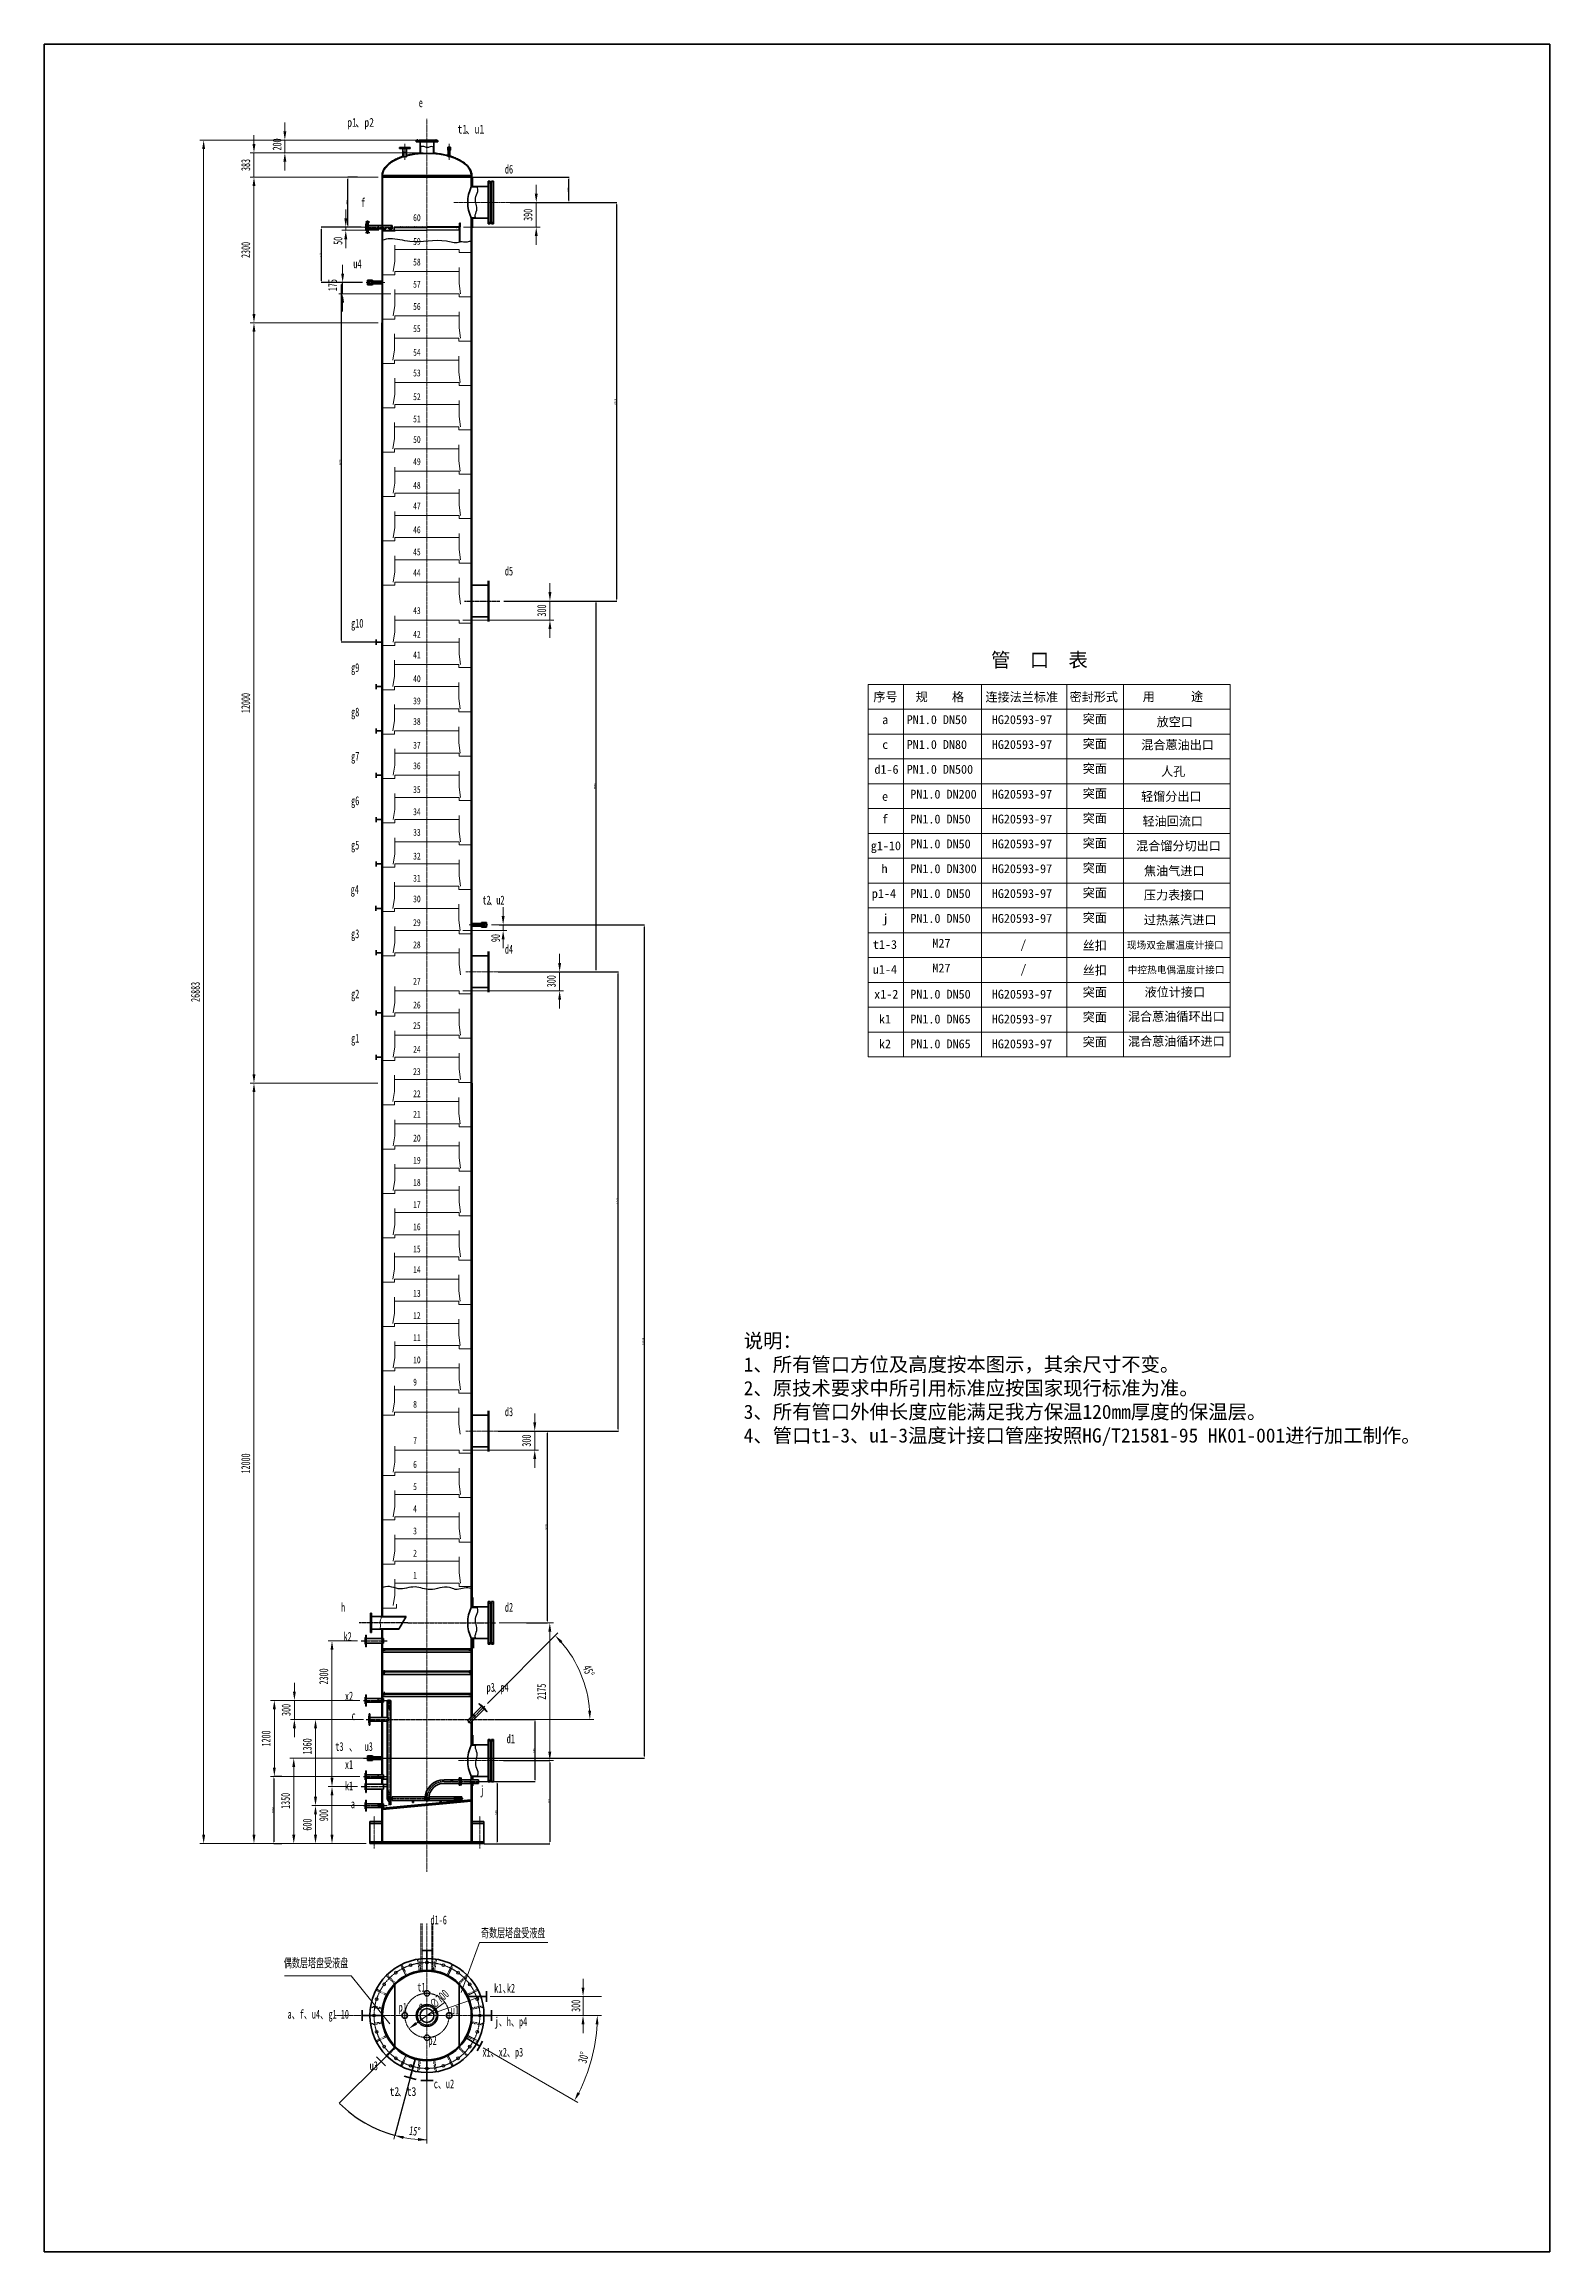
# Model space of a CAD drawing. Header units: millimetres. Extents: x -23892 to 57527, y -540 to 34444.
# Drawn here: x -23892 to -132, y -396 to 34444 of the extents above; entities that cross this region are included whole.
import ezdxf

# ---------------------------------------------------------------- set-up
doc = ezdxf.new("R2010")
doc.units = ezdxf.units.MM
doc.linetypes.add('EB_DASH', pattern=[6, 3, -3])
doc.linetypes.add('EB_DASHDOT', pattern=[39, 30, -3, 3, -3])
doc.layers.get('0').update_dxf_attribs({"lineweight": 0})
doc.layers.get('Defpoints').update_dxf_attribs({"lineweight": 0})
for name, color, linetype, lineweight in [('CAXA0', 7, 'Continuous', 70), ('CAXA1', 1, 'EB_DASHDOT', 25), ('CAXA3', 7, 'Continuous', 25), ('CAXA4', 3, 'Continuous', 25), ('CAXA5', 4, 'Continuous', 25), ('中心线', 1, 'EB_DASHDOT', 0), ('粗实线', 7, 'Continuous', 35), ('虚线', 80, 'EB_DASH', 0)]:
    doc.layers.add(name, color=color, linetype=linetype, lineweight=lineweight)
doc.styles.get("Standard").update_dxf_attribs({"font": ''})
doc.styles.add('UserTxtStyle8', font='SimSun.ttf', dxfattribs={"width": 0.647801})
doc.styles.add('标准', font='', dxfattribs={"width": 0.667})
doc.styles.get('Standard').set_extended_font_data('FangSong')
doc.styles.get('标准').set_extended_font_data('FangSong')
doc.dimstyles.get("Standard").update_dxf_attribs({"dimscale": 0, "dimtxt": 30, "dimasz": 30, "dimexe": 2.5, "dimexo": 0, "dimgap": 1, "dimtad": 1, "dimdec": 0, "dimlfac": -1, "dimrnd": 0.1, "dimzin": 0, "dimdsep": 46, "dimtxsty": 'Standard', "dimcen": 0.001, "dimclrd": 3, "dimclre": 3, "dimclrt": 3, "dimadec": 0, "dimazin": 0, "dimtfac": 1, "dimtdec": 0, "dimtmove": 0, "dimatfit": 0, "dimfxl": 1, "dimtolj": 1, "dimtzin": 0, "dimarcsym": 0})
doc.dimstyles.new('副本 1比40', dxfattribs={"dimtxt": 3.5, "dimasz": 3.5, "dimexe": 1.5, "dimexo": 1.5, "dimgap": 1.5, "dimtad": 1, "dimtoh": 1, "dimdec": 1, "dimlfac": 40, "dimdsep": 46, "dimtxsty": '标准', "dimcen": 0, "dimdle": 6, "dimadec": 0, "dimazin": 2, "dimtfac": 1, "dimtdec": 1, "dimtmove": 0, "dimatfit": 3, "dimfxl": 1, "dimtolj": 1, "dimtzin": 0, "dimarcsym": 0})

msp = doc.modelspace()

# ---------------------------------------------------------------- texts
at = {"style": '标准', "width": 0.667}
msp.add_text('200', height=140, rotation=90, dxfattribs=at).set_placement((-20147.6902, 32766.4519))
at = {"char_height": 140, "attachment_point": 5, "style": '标准'}
for s, insert, rotation in [('\\A1;383', (-20711.1011, 32536.9682), 90), ('\\A1;390', (-16256.7259, 31750.4582), 90), ('\\A1;50', (-19254.914, 31340.4667), 90), ('\\A1;2300', (-20711.1011, 31195.4682), 90), ('\\A1;175', (-19341.1224, 30640.845), 90), ('\\A1;300', (-16040.6705, 25505.4689), 90), ('\\A1;12000', (-20711.1011, 24045.4682), 90), ('\\A1;90', (-16768.0597, 20336.5605), 90), ('\\A1;26883', (-21504.9488, 19486.9806), 90), ('\\A1;300', (-15887.6427, 19655.4682), 90), ('\\A1;12000', (-20711.1011, 12045.4682), 90), ('\\A1;300', (-16280.2119, 12405.4682), 90), ('\\A1;2300', (-19479.7888, 8684.7855), 90), ('\\A1;45°', (-15301.7213, 8771.578), 292.5), ('\\A1;2175', (-16042.9807, 8442.9682), 90), ('\\A1;300', (-20073.2417, 8155.4682), 90), ('\\A1;1200', (-20389.739, 7705.4682), 90), ('\\A1;1360', (-19739.9696, 7580.494), 90), ('\\A1;1350', (-20083.2384, 6720.4682), 90), ('\\A1;600', (-19739.9696, 6345.4682), 90), ('\\A1;900', (-19479.7888, 6495.4682), 90), ('300', (-15501.482, 3485.7686), 90), ('\\A1;30°', (-15380.5672, 2671.5741), 75), ('15°', (-18043.7, 1508.5589), 352.5)]:
    msp.add_mtext(s, dxfattribs=dict(at, insert=insert, rotation=rotation))
at = {"linetype": 'Continuous', "lineweight": 0, "char_height": 224, "attachment_point": 1}
for s, insert in [('\\fSimSun|b0|i0|p34;管  口  表', (-8949.3273, 24837.9457)), ('{\\fSimSun|b0|i0|c134|p34;说明：}\\P1{\\fSimSun|b0|i0|c134|p34;、所有管口方位及高度按本图示，其余尺寸不变。\\P2、原技术要求中所引用标准应按国家现行标准为准。\\P3、所有管口外伸长度应能满足我方保温120mm厚度的保温层。\\P4、管口t1-3、u1-3温度计接口管座按照HG/T21581-95 HK01-001进行加工制作。}', (-12853.1434, 14092.9417))]:
    msp.add_mtext(s, dxfattribs=dict(at, insert=insert))
at = {"color": 0, "linetype": 'Continuous', "lineweight": 0, "attachment_point": 1}
for s, insert, char_height in [('\\fSimSun|b0|i0|p34;序号', (-10807.5652, 24211.9877), 140), ('\\fSimSun|b0|i0|p34;规    格', (-10139.2239, 24211.9877), 140), ('\\fSimSun|b0|i0|p34;连接法兰标准', (-9038.0026, 24208.6731), 140), ('\\fSimSun|b0|i0|p34;密封形式', (-7710.7839, 24211.9877), 140), ('\\fSimSun|b0|i0|p34;用      途', (-6557.0533, 24216.4071), 140), ('PN1.0 DN50', (-10280.8627, 23853.1336), 140), ('HG20593-97', (-8938.1589, 23853.1336), 140), ('{\\fSimSun|b0|i0|c134|p2;突面}', (-7503.5652, 23863.2803), 140), ('{\\fSimSun|b0|i0|c134|p2;放空口}', (-6336.4138, 23817.7779), 140), ('PN1.0 DN80', (-10280.8627, 23461.1336), 140), ('HG20593-97', (-8938.1589, 23461.1336), 140), ('{\\fSimSun|b0|i0|c134|p2;突面}', (-7503.5652, 23471.2803), 140), ('{\\fSimSun|b0|i0|c134|p34;混合蒽油出口}', (-6579.3192, 23454.1376), 140), ('PN1.0 DN500', (-10280.8627, 23069.1336), 140), ('{\\fSimSun|b0|i0|c134|p2;突面}', (-7503.5652, 23079.2803), 140), ('{\\fSimSun|b0|i0|c134|p34;人孔}', (-6267.2031, 23035.9877), 140), ('PN1.0 DN200', (-10223.948, 22677.1336), 140), ('HG20593-97', (-8938.1589, 22677.1336), 140), ('{\\fSimSun|b0|i0|c134|p2;突面}', (-7503.5652, 22687.2803), 140), ('{\\fSimSun|b0|i0|c134|p34;轻馏分出口}', (-6582.4459, 22640.6731), 140), ('{\\fSimSun|b0|i0|c134|p2;突面}', (-7503.5652, 22295.2803), 140), ('PN1.0 DN50', (-10223.948, 22285.1336), 140), ('HG20593-97', (-8938.1589, 22285.1336), 140), ('{\\fSimSun|b0|i0|c134|p34;轻油回流口}', (-6560.2284, 22249.7779), 140), ('PN1.0 DN50', (-10223.948, 21893.1336), 140), ('HG20593-97', (-8938.1589, 21893.1336), 140), ('{\\fSimSun|b0|i0|c134|p2;突面}', (-7503.5652, 21903.2803), 140), ('{\\fSimSun|b0|i0|c134|p34;混合馏分切出口}', (-6660.1138, 21859.9877), 140), ('PN1.0 DN300', (-10223.948, 21501.1336), 140), ('HG20593-97', (-8938.1589, 21501.1336), 140), ('{\\fSimSun|b0|i0|c134|p2;突面}', (-7503.5652, 21511.2803), 140), ('{\\fSimSun|b0|i0|c134|p34;焦油气进口}', (-6536.9779, 21464.6731), 140), ('PN1.0 DN50', (-10223.948, 21109.1336), 140), ('HG20593-97', (-8938.1589, 21109.1336), 140), ('{\\fSimSun|b0|i0|c134|p2;突面}', (-7503.5652, 21119.2803), 140), ('{\\fSimSun|b0|i0|c134|p34;压力表接口}', (-6538.1266, 21083.7217), 140), ('PN1.0 DN50', (-10223.948, 20717.1336), 140), ('HG20593-97', (-8938.1589, 20717.1336), 140), ('{\\fSimSun|b0|i0|c134|p2;突面}', (-7503.5652, 20727.2803), 140), ('{\\fSimSun|b0|i0|c134|p34;过热蒸汽进口}', (-6538.0469, 20691.1475), 140), ('\\fSimSun|b0|i0|p34;M27', (-9875.8275, 20325.1336), 140), ('\\fSimSun|b0|i0|p34;/', (-8487.2632, 20307.4558), 140), ('\\fSimSun|b0|i0|p34;丝扣', (-7503.5652, 20288.6731), 140), ('{\\fSimSun|b0|i0|c134|p2;现场双金属温度计接口}', (-6806.4063, 20280.8576), 112), ('\\fSimSun|b0|i0|p34;M27', (-9875.8275, 19933.1336), 140), ('\\fSimSun|b0|i0|p34;/', (-8487.2632, 19915.4558), 140), ('\\fSimSun|b0|i0|p34;丝扣', (-7503.5652, 19896.6731), 140), ('{\\fSimSun|b0|i0|c134|p2;中控热电偶温度计接口}', (-6793.7849, 19890.9981), 112), ('PN1.0 DN50', (-10223.948, 19520.8811), 140), ('HG20593-97', (-8938.1589, 19520.8811), 140), ('{\\fSimSun|b0|i0|c134|p2;突面}', (-7503.5652, 19551.2803), 140), ('{\\fSimSun|b0|i0|c134|p2;液位计接口}', (-6526.3933, 19552.8136), 140), ('{\\fSimSun|b0|i0|c134|p2;突面}', (-7503.5652, 19159.2803), 140), ('{\\fSimSun|b0|i0|c134|p34;混合蒽油循环出口}', (-6789.8606, 19168.3344), 140), ('PN1.0 DN65', (-10223.948, 19128.8811), 140), ('HG20593-97', (-8938.1589, 19128.8811), 140), ('PN1.0 DN65', (-10223.948, 18736.8811), 140), ('HG20593-97', (-8938.1589, 18736.8811), 140), ('{\\fSimSun|b0|i0|c134|p2;突面}', (-7503.5652, 18767.2803), 140), ('{\\fSimSun|b0|i0|c134|p34;混合蒽油循环进口}', (-6789.8606, 18776.3344), 140)]:
    msp.add_mtext(s, dxfattribs=dict(at, insert=insert, char_height=char_height))
at = {"layer": 'CAXA4', "color": 3, "lineweight": 25, "style": 'UserTxtStyle8'}
for s, width, p in [('p1', 0.8, (-19109.6579, 33138.9209)), ('、', 0.8, (-18982.7246, 33138.9209)), ('p2', 0.8, (-18839.6135, 33138.9209)), ('t1', 0.8, (-17368.5951, 33032.308)), ('u1', 0.8, (-17098.5506, 33032.308)), ('、', 0.8, (-17241.6618, 33032.308)), ('f', 0.647801, (-18891.5399, 31873.8094)), ('t2', 0.647801, (-16975.4221, 20866.2077)), ('、', 0.647801, (-16872.6377, 20866.2077)), ('u2', 0.647801, (-16756.7534, 20866.2077)), ('p3', 0.647801, (-16910.3467, 8442.4392)), ('、', 0.647801, (-16807.5623, 8442.4392)), ('p4', 0.647801, (-16691.678, 8442.4392)), ('a', 0.647801, (-20050.6985, 3283.0114)), ('、f、u4、', 0.647801, (-19986.2063, 3283.0114)), ('g1-10', 0.647801, (-19405.777, 3283.0114)), ('t2', 0.8, (-18440.9892, 2063.9101)), ('、', 0.8, (-18314.0559, 2063.9101)), ('t3', 0.8, (-18170.9448, 2063.9101))]:
    msp.add_text(s, height=140, dxfattribs=dict(at, width=width)).set_placement(p)
at = {"layer": 'CAXA4', "color": 3, "linetype": 'Continuous', "lineweight": 25, "style": 'UserTxtStyle8', "width": 0.667}
for s, p in [('t3', (-19295.4533, 7507.9046)), ('、', (-19081.7694, 7507.9046)), ('u3', (-18832.4715, 7507.9046)), ('k1', (-16790.7195, 3693.4485)), ('k2', (-16589.0869, 3693.4485)), ('、', (-16656.6307, 3693.4485))]:
    msp.add_text(s, height=140, dxfattribs=at).set_placement(p)
at = {"layer": 'CAXA4', "color": 3, "linetype": 'Continuous', "lineweight": 25, "attachment_point": 1}
for s, insert, char_height, style in [('e', (-17980.8185, 33589.0424), 140, 'UserTxtStyle8'), ('d6', (-16621.8608, 32540.9707), 140, 'UserTxtStyle8'), ('\\fFangSong_GB2312|b0|i0|p34;60', (-18069.404, 31759.7254), 109.5, '标准'), ('\\fFangSong_GB2312|b0|i0|p34;59', (-18069.404, 31384.9504), 109.5, '标准'), ('u4', (-19012.6423, 31047.0165), 140, 'UserTxtStyle8'), ('\\fFangSong_GB2312|b0|i0|p34;58', (-18069.404, 31059.7454), 109.5, '标准'), ('\\fFangSong_GB2312|b0|i0|p34;57', (-18069.404, 30709.7454), 109.5, '标准'), ('\\fFangSong_GB2312|b0|i0|p34;56', (-18069.404, 30359.7454), 109.5, '标准'), ('\\fFangSong_GB2312|b0|i0|p34;55', (-18069.404, 30009.7454), 109.5, '标准'), ('\\fFangSong_GB2312|b0|i0|p34;54', (-18069.404, 29634.9504), 109.5, '标准'), ('\\fFangSong_GB2312|b0|i0|p34;53', (-18069.404, 29309.7454), 109.5, '标准'), ('\\fFangSong_GB2312|b0|i0|p34;52', (-18069.404, 28934.9504), 109.5, '标准'), ('\\fFangSong_GB2312|b0|i0|p34;51', (-18069.404, 28584.9504), 109.5, '标准'), ('\\fFangSong_GB2312|b0|i0|p34;50', (-18069.404, 28259.7454), 109.5, '标准'), ('\\fFangSong_GB2312|b0|i0|p34;49', (-18069.404, 27909.7454), 109.5, '标准'), ('\\fFangSong_GB2312|b0|i0|p34;48', (-18069.404, 27534.9504), 109.5, '标准'), ('\\fFangSong_GB2312|b0|i0|p34;47', (-18069.404, 27209.7454), 109.5, '标准'), ('\\fFangSong_GB2312|b0|i0|p34;46', (-18069.404, 26834.9504), 109.5, '标准'), ('\\fFangSong_GB2312|b0|i0|p34;45', (-18069.404, 26484.9504), 109.5, '标准'), ('\\fFangSong_GB2312|b0|i0|p34;44', (-18069.404, 26156.454), 109.5, '标准'), ('d5', (-16621.8608, 26198.6141), 140, 'UserTxtStyle8'), ('\\fFangSong_GB2312|b0|i0|p34;43', (-18069.404, 25559.7454), 109.5, '标准'), ('g10', (-19048.512, 25374.5019), 140, 'UserTxtStyle8'), ('\\fFangSong_GB2312|b0|i0|p34;42', (-18069.404, 25184.9504), 109.5, '标准'), ('\\fFangSong_GB2312|b0|i0|p34;41', (-18069.404, 24859.7454), 109.5, '标准'), ('g9', (-19048.512, 24674.5019), 140, 'UserTxtStyle8'), ('\\fFangSong_GB2312|b0|i0|p34;40', (-18069.404, 24484.9504), 109.5, '标准'), ('\\fFangSong_GB2312|b0|i0|p34;39', (-18069.404, 24134.9504), 109.5, '标准'), ('g8', (-19048.512, 23974.5019), 140, 'UserTxtStyle8'), ('\\fFangSong_GB2312|b0|i0|p34;38', (-18069.404, 23809.7454), 109.5, '标准'), ('\\fFangSong_GB2312|b0|i0|p34;37', (-18069.404, 23434.9504), 109.5, '标准'), ('g7', (-19048.512, 23274.5019), 140, 'UserTxtStyle8'), ('\\fFangSong_GB2312|b0|i0|p34;36', (-18069.404, 23109.7454), 109.5, '标准'), ('\\fFangSong_GB2312|b0|i0|p34;35', (-18069.404, 22734.9504), 109.5, '标准'), ('g6', (-19048.512, 22574.5019), 140, 'UserTxtStyle8'), ('\\fFangSong_GB2312|b0|i0|p34;34', (-18069.404, 22384.9504), 109.5, '标准'), ('\\fFangSong_GB2312|b0|i0|p34;33', (-18069.404, 22059.7454), 109.5, '标准'), ('g5', (-19048.512, 21874.5019), 140, 'UserTxtStyle8'), ('\\fFangSong_GB2312|b0|i0|p34;32', (-18069.404, 21684.9504), 109.5, '标准'), ('\\fFangSong_GB2312|b0|i0|p34;31', (-18069.404, 21334.9504), 109.5, '标准'), ('g4', (-19054.512, 21174.5019), 140, 'UserTxtStyle8'), ('\\fFangSong_GB2312|b0|i0|p34;30', (-18069.404, 21009.7454), 109.5, '标准'), ('\\fFangSong_GB2312|b0|i0|p34;29', (-18069.404, 20634.9504), 109.5, '标准'), ('g3', (-19048.512, 20474.5019), 140, 'UserTxtStyle8'), ('\\fFangSong_GB2312|b0|i0|p34;28', (-18069.404, 20284.9504), 109.5, '标准'), ('d4', (-16621.8608, 20230.1207), 140, 'UserTxtStyle8'), ('g2', (-19048.512, 19524.5019), 140, 'UserTxtStyle8'), ('\\fFangSong_GB2312|b0|i0|p34;27', (-18069.404, 19709.7454), 109.5, '标准'), ('\\fFangSong_GB2312|b0|i0|p34;26', (-18069.404, 19334.9504), 109.5, '标准'), ('g1', (-19048.512, 18824.5019), 140, 'UserTxtStyle8'), ('\\fFangSong_GB2312|b0|i0|p34;25', (-18069.404, 19009.7454), 109.5, '标准'), ('\\fFangSong_GB2312|b0|i0|p34;24', (-18069.404, 18634.9504), 109.5, '标准'), ('\\fFangSong_GB2312|b0|i0|p34;23', (-18069.404, 18284.9504), 109.5, '标准'), ('\\fFangSong_GB2312|b0|i0|p34;22', (-18069.404, 17934.9504), 109.5, '标准'), ('\\fFangSong_GB2312|b0|i0|p34;21', (-18069.404, 17609.7454), 109.5, '标准'), ('\\fFangSong_GB2312|b0|i0|p34;20', (-18069.404, 17234.9504), 109.5, '标准'), ('\\fFangSong_GB2312|b0|i0|p34;19', (-18069.404, 16884.9504), 109.5, '标准'), ('\\fFangSong_GB2312|b0|i0|p34;18', (-18069.404, 16534.9504), 109.5, '标准'), ('\\fFangSong_GB2312|b0|i0|p34;17', (-18069.404, 16184.9504), 109.5, '标准'), ('\\fFangSong_GB2312|b0|i0|p34;16', (-18069.404, 15834.9504), 109.5, '标准'), ('\\fFangSong_GB2312|b0|i0|p34;15', (-18069.404, 15484.9504), 109.5, '标准'), ('\\fFangSong_GB2312|b0|i0|p34;14', (-18069.404, 15159.7454), 109.5, '标准'), ('\\fFangSong_GB2312|b0|i0|p34;13', (-18069.404, 14784.9504), 109.5, '标准'), ('\\fFangSong_GB2312|b0|i0|p34;12', (-18069.404, 14434.9504), 109.5, '标准'), ('\\fFangSong_GB2312|b0|i0|p34;11', (-18069.404, 14084.9504), 109.5, '标准'), ('\\fFangSong_GB2312|b0|i0|p34;10', (-18069.404, 13734.9504), 109.5, '标准'), ('\\fFangSong_GB2312|b0|i0|p34;9', (-18069.404, 13384.9504), 109.5, '标准'), ('\\fFangSong_GB2312|b0|i0|p34;8', (-18069.404, 13034.9504), 109.5, '标准'), ('d3', (-16621.8608, 12932.03), 140, 'UserTxtStyle8'), ('\\fFangSong_GB2312|b0|i0|p34;7', (-18069.404, 12459.7454), 109.5, '标准'), ('\\fFangSong_GB2312|b0|i0|p34;6', (-18069.404, 12084.9504), 109.5, '标准'), ('\\fFangSong_GB2312|b0|i0|p34;5', (-18069.404, 11734.9504), 109.5, '标准'), ('\\fFangSong_GB2312|b0|i0|p34;4', (-18069.404, 11384.9504), 109.5, '标准'), ('\\fFangSong_GB2312|b0|i0|p34;3', (-18069.404, 11034.9504), 109.5, '标准'), ('\\fFangSong_GB2312|b0|i0|p34;2', (-18069.404, 10684.9504), 109.5, '标准'), ('\\fFangSong_GB2312|b0|i0|p34;1', (-18069.404, 10334.9504), 109.5, '标准'), ('h', (-19207.6514, 9845.0017), 140, 'UserTxtStyle8'), ('d2', (-16621.8608, 9845.0017), 140, 'UserTxtStyle8'), ('k2', (-19167.2906, 9385.8779), 140, 'UserTxtStyle8'), ('x2', (-19145.9883, 8444.3295), 140, 'UserTxtStyle8'), ('c', (-19040.74, 8134.3653), 140, 'UserTxtStyle8'), ('d1', (-16593.03, 7771.049), 140, 'UserTxtStyle8'), ('x1', (-19145.9883, 7365.64), 140, 'UserTxtStyle8'), ('k1', (-19145.9883, 7026.2152), 140, 'UserTxtStyle8'), ('a', (-19052.5827, 6744.067), 140, 'UserTxtStyle8'), ('j', (-17012.7803, 6958.5182), 140, 'UserTxtStyle8'), ('d1-6', (-17796.3378, 4910.9295), 140, 'UserTxtStyle8'), ('\\fSimSun|b0|i0|p34;奇数层塔盘受液盘', (-16998.835, 4705.5016), 140, 'UserTxtStyle8'), ('\\fSimSun|b0|i0|p34;偶数层塔盘受液盘', (-20109.6626, 4232.7866), 140, 'UserTxtStyle8'), ('t1', (-18001.7924, 3852.0766), 140, 'UserTxtStyle8'), ('p1', (-18298.369, 3533.9538), 140, 'UserTxtStyle8'), ('e', (-17980.8185, 3556.4881), 140, 'UserTxtStyle8'), ('u1', (-17473.5122, 3489.7588), 140, 'UserTxtStyle8'), ('j{\\fFangSong_GB2312|b0|i0|c134|p34;、}h{\\fFangSong_GB2312|b0|i0|c134|p34;、}p4', (-16782.9289, 3307.2857), 140, 'UserTxtStyle8'), ('p2', (-17827.4978, 3009.5179), 140, 'UserTxtStyle8'), ('x1{\\fFangSong_GB2312|b0|i0|c134|p34;、}x2{\\fFangSong_GB2312|b0|i0|c134|p34;、}p3', (-16975.8439, 2824.7609), 140, 'UserTxtStyle8'), ('u3', (-18755.2258, 2610.8374), 140, 'UserTxtStyle8'), ('c{\\fFangSong_GB2312|b0|i0|c134|p34;、}u2', (-17743.1229, 2324.7078), 140, 'UserTxtStyle8')]:
    msp.add_mtext(s, dxfattribs=dict(at, insert=insert, char_height=char_height, style=style))
at = {"layer": 'CAXA4', "linetype": 'Continuous', "lineweight": 0, "char_height": 140, "attachment_point": 1}
for s, insert in [('\\fSimSun|b0|i0|p34;a', (-10667.5785, 23853.1336)), ('{\\fSimSun|b0|i0|c0|p34;c}', (-10666.8415, 23461.1336)), ('{\\fSimSun|b0|i0|c0|p34;d1-6}', (-10790.4504, 23069.1336)), ('{\\fSimSun|b0|i0|c0|p34;e}', (-10669.7893, 22643.2126)), ('{\\fSimSun|b0|i0|c0|p34;f}', (-10669.0523, 22285.1336)), ('g1-10', (-10847.451, 21863.6149)), ('{\\fSimSun|b0|i0|c0|p34;h}', (-10677.8957, 21501.1336)), ('p1-4', (-10830.953, 21109.1336)), ('{\\fSimSun|b0|i0|c0|p34;j}', (-10663.8937, 20717.1336)), ('t1-3', (-10814.7656, 20304.8413)), ('u1-4', (-10814.7656, 19912.8413)), ('x1-2', (-10794.1371, 19520.4925)), ('k1', (-10719.0023, 19128.4925)), ('k2', (-10719.0023, 18736.4925))]:
    msp.add_mtext(s, dxfattribs=dict(at, insert=insert))
at = {"layer": 'CAXA4', "color": 3, "linetype": 'Continuous', "lineweight": 25, "insert": (-17824.5334, 3539.2364), "char_height": 140, "attachment_point": 1, "rotation": 42.27368901, "style": 'UserTxtStyle8'}
msp.add_mtext('{\\fSimSun|b0|i0|c134|p2;∅700}', dxfattribs=at)

# ---------------------------------------------------------------- blocks, each defined once
blk = doc.blocks.new('CAXBLOCK54')
at = {"layer": 'CAXA0', "color": 0, "linetype": 'Continuous', "lineweight": 25}
for p, q in [((721.49, -231.62), (721.14, -231.27)), ((721.49, -231.84), (721.14, -231.49)), ((721.49, -231.96), (721.14, -231.61)), ((721.49, -232.17), (721.14, -231.82)), ((721.49, -232.29), (721.14, -231.94)), ((721.49, -232.51), (721.14, -232.16)), ((721.49, -232.63), (721.14, -232.28)), ((721.49, -232.85), (721.14, -232.5)), ((721.49, -232.97), (721.14, -232.62)), ((721.49, -233.18), (721.14, -232.83)), ((721.49, -233.3), (721.14, -232.95)), ((721.49, -233.52), (721.14, -233.17)), ((721.49, -233.64), (721.14, -233.29)), ((721.49, -233.86), (721.14, -233.51)), ((721.49, -233.98), (721.14, -233.63)), ((721.49, -234.19), (721.14, -233.84)), ((721.49, -234.31), (721.14, -233.96)), ((721.49, -234.53), (721.14, -234.18)), ((721.49, -234.65), (721.14, -234.3)), ((721.49, -234.87), (721.14, -234.52)), ((721.49, -234.99), (721.14, -234.64)), ((721.49, -235.2), (721.14, -234.85)), ((721.49, -235.32), (721.14, -234.97)), ((721.49, -231.5), (721.24, -231.25)), ((721.49, -231.28), (721.45, -231.25)), ((721.49, -235.54), (721.14, -235.19)), ((721.49, -235.66), (721.14, -235.31)), ((721.49, -235.88), (721.14, -235.53)), ((721.49, -236), (721.14, -235.65)), ((721.49, -236.21), (721.14, -235.86)), ((721.49, -236.33), (721.14, -235.98)), ((721.49, -236.55), (721.14, -236.2)), ((721.49, -236.67), (721.14, -236.32)), ((721.49, -236.89), (721.14, -236.54)), ((721.49, -237.01), (721.14, -236.66)), ((721.49, -237.22), (721.14, -236.87)), ((721.49, -237.34), (721.14, -236.99)), ((721.49, -237.56), (721.14, -237.21)), ((721.49, -237.68), (721.14, -237.33)), ((721.49, -237.9), (721.14, -237.55)), ((721.49, -238.02), (721.14, -237.67)), ((721.49, -238.24), (721.14, -237.89)), ((721.49, -238.35), (721.14, -238)), ((721.49, -238.57), (721.14, -238.22)), ((721.49, -238.69), (721.14, -238.34)), ((721.49, -238.91), (721.14, -238.56)), ((721.49, -239.03), (721.14, -238.68)), ((721.49, -239.25), (721.14, -238.9)), ((721.49, -239.36), (721.14, -239.01)), ((721.49, -239.58), (721.14, -239.23)), ((721.49, -239.7), (721.14, -239.35)), ((721.49, -239.92), (721.14, -239.57)), ((721.49, -240.04), (721.14, -239.69)), ((721.49, -240.26), (721.14, -239.91)), ((721.49, -240.37), (721.14, -240.02)), ((721.49, -240.59), (721.14, -240.24)), ((721.49, -240.71), (721.14, -240.36)), ((721.49, -240.93), (721.14, -240.58)), ((721.49, -241.05), (721.14, -240.7)), ((721.49, -241.27), (721.14, -240.92)), ((721.49, -241.38), (721.14, -241.03)), ((721.49, -241.6), (721.14, -241.25)), ((721.49, -241.72), (721.14, -241.37)), ((721.49, -241.94), (721.14, -241.59)), ((721.49, -242.06), (721.14, -241.71)), ((721.49, -242.28), (721.14, -241.93)), ((721.49, -242.4), (721.14, -242.05)), ((721.49, -242.61), (721.14, -242.26)), ((721.49, -242.73), (721.14, -242.38)), ((721.49, -242.95), (721.14, -242.6)), ((721.49, -243.07), (721.14, -242.72)), ((721.49, -243.29), (721.14, -242.94)), ((721.49, -243.41), (721.14, -243.06)), ((721.49, -243.62), (721.14, -243.27)), ((721.49, -243.74), (721.14, -243.39)), ((721.49, -243.96), (721.14, -243.61)), ((721.49, -244.08), (721.14, -243.73)), ((721.49, -244.3), (721.14, -243.95)), ((721.49, -244.42), (721.14, -244.07)), ((721.49, -244.63), (721.14, -244.28)), ((721.49, -244.75), (721.14, -244.4)), ((721.49, -244.97), (721.14, -244.62)), ((721.49, -245.09), (721.14, -244.74)), ((721.49, -245.31), (721.14, -244.96)), ((721.49, -245.43), (721.14, -245.08)), ((721.49, -245.64), (721.14, -245.29)), ((721.49, -245.76), (721.14, -245.41)), ((721.49, -245.98), (721.14, -245.63)), ((721.49, -246.1), (721.14, -245.75)), ((721.49, -246.32), (721.14, -245.97)), ((721.49, -246.44), (721.14, -246.09)), ((721.49, -246.65), (721.14, -246.3)), ((721.49, -246.77), (721.14, -246.42)), ((721.49, -246.99), (721.14, -246.64)), ((721.49, -247.11), (721.14, -246.76)), ((721.49, -247.33), (721.14, -246.98)), ((721.49, -247.45), (721.14, -247.1)), ((721.49, -247.66), (721.14, -247.31)), ((721.49, -247.78), (721.14, -247.43)), ((721.49, -248), (721.14, -247.65)), ((721.49, -248.12), (721.14, -247.77)), ((721.49, -248.34), (721.14, -247.99)), ((721.49, -248.46), (721.14, -248.11)), ((721.49, -248.67), (721.14, -248.32)), ((721.49, -248.79), (721.14, -248.44)), ((721.49, -249.01), (721.14, -248.66)), ((721.49, -249.13), (721.14, -248.78)), ((721.49, -249.35), (721.14, -249)), ((721.49, -249.47), (721.14, -249.12)), ((721.49, -249.68), (721.14, -249.33)), ((721.49, -249.8), (721.14, -249.45)), ((721.49, -250.02), (721.14, -249.67)), ((721.49, -250.14), (721.14, -249.79)), ((721.49, -250.36), (721.14, -250.01)), ((721.49, -250.48), (721.14, -250.13)), ((721.49, -250.7), (721.14, -250.35)), ((721.49, -250.81), (721.14, -250.46)), ((721.49, -251.03), (721.14, -250.68)), ((721.49, -251.15), (721.14, -250.8)), ((721.49, -251.37), (721.14, -251.02)), ((721.49, -251.49), (721.14, -251.14)), ((721.49, -251.71), (721.14, -251.36)), ((721.49, -251.82), (721.14, -251.47)), ((721.49, -252.04), (721.14, -251.69)), ((721.49, -252.16), (721.14, -251.81)), ((721.49, -252.38), (721.14, -252.03)), ((721.49, -252.5), (721.14, -252.15)), ((721.49, -252.72), (721.14, -252.37)), ((721.49, -252.83), (721.14, -252.48)), ((721.49, -253.05), (721.14, -252.7)), ((721.49, -253.17), (721.14, -252.82)), ((721.49, -253.39), (721.14, -253.04)), ((721.49, -253.51), (721.14, -253.16)), ((721.49, -253.73), (721.14, -253.38)), ((721.49, -253.85), (721.14, -253.5)), ((721.49, -254.06), (721.14, -253.71)), ((721.49, -254.18), (721.14, -253.83)), ((721.49, -254.4), (721.14, -254.05)), ((721.49, -254.52), (721.14, -254.17)), ((721.49, -254.74), (721.14, -254.39)), ((721.49, -254.86), (721.14, -254.51)), ((721.49, -255.07), (721.14, -254.72)), ((721.49, -255.19), (721.14, -254.84)), ((721.49, -255.41), (721.14, -255.06)), ((721.49, -255.53), (721.14, -255.18)), ((721.49, -255.75), (721.14, -255.4)), ((721.49, -255.87), (721.14, -255.52)), ((721.49, -256.08), (721.14, -255.73)), ((721.49, -256.2), (721.14, -255.85)), ((721.49, -256.42), (721.14, -256.07)), ((721.49, -256.54), (721.14, -256.19)), ((721.49, -256.76), (721.14, -256.41)), ((721.49, -256.88), (721.14, -256.53)), ((721.49, -257.09), (721.14, -256.74)), ((721.49, -257.21), (721.14, -256.86)), ((721.49, -257.43), (721.14, -257.08)), ((721.49, -257.55), (721.14, -257.2)), ((721.49, -257.77), (721.14, -257.42)), ((721.49, -257.89), (721.14, -257.54)), ((721.49, -258.1), (721.14, -257.75)), ((721.49, -258.22), (721.14, -257.87)), ((721.49, -258.44), (721.14, -258.09)), ((721.49, -258.56), (721.14, -258.21)), ((721.49, -258.78), (721.14, -258.43)), ((721.49, -258.9), (721.14, -258.55)), ((721.49, -259.11), (721.14, -258.76)), ((721.49, -259.23), (721.14, -258.88)), ((721.49, -259.45), (721.14, -259.1)), ((721.49, -259.57), (721.14, -259.22)), ((721.49, -259.79), (721.14, -259.44)), ((721.49, -259.91), (721.14, -259.56)), ((721.49, -260.12), (721.14, -259.77)), ((721.49, -260.24), (721.14, -259.89)), ((721.49, -260.46), (721.14, -260.11)), ((721.49, -260.58), (721.14, -260.23)), ((721.49, -260.8), (721.14, -260.45)), ((721.49, -260.92), (721.14, -260.57)), ((721.49, -261.13), (721.14, -260.78)), ((721.49, -261.25), (721.14, -260.9)), ((721.49, -261.47), (721.14, -261.12)), ((721.49, -261.59), (721.14, -261.24)), ((721.49, -261.81), (721.14, -261.46)), ((721.49, -261.93), (721.14, -261.58)), ((721.49, -262.14), (721.14, -261.79)), ((721.49, -262.26), (721.14, -261.91)), ((721.49, -262.48), (721.14, -262.13)), ((721.49, -262.6), (721.14, -262.25)), ((721.49, -262.82), (721.14, -262.47)), ((721.49, -262.94), (721.14, -262.59)), ((721.49, -263.16), (721.14, -262.81)), ((721.49, -263.27), (721.14, -262.92)), ((721.49, -263.49), (721.14, -263.14)), ((721.49, -263.61), (721.14, -263.26)), ((721.49, -263.83), (721.14, -263.48)), ((721.49, -263.95), (721.14, -263.6)), ((721.49, -264.17), (721.14, -263.82)), ((721.49, -264.28), (721.14, -263.93)), ((721.49, -264.5), (721.14, -264.15)), ((721.49, -264.62), (721.14, -264.27)), ((721.49, -264.84), (721.14, -264.49)), ((721.49, -264.96), (721.14, -264.61)), ((721.49, -265.18), (721.14, -264.83)), ((721.49, -265.29), (721.14, -264.94)), ((721.49, -265.51), (721.14, -265.16)), ((721.49, -265.63), (721.14, -265.28)), ((721.49, -265.85), (721.14, -265.5)), ((721.49, -265.97), (721.14, -265.62)), ((721.46, -266.16), (721.14, -265.84)), ((721.34, -266.16), (721.14, -265.96))]:
    blk.add_line(p, q, dxfattribs=at)
blk = doc.blocks.new('CAXBLOCK56')
at = {"layer": 'CAXA0', "color": 0, "linetype": 'Continuous', "lineweight": 25}
for p, q in [((683.28, -292.09), (683.26, -292.06)), ((683.4, -292.09), (683.32, -292)), ((683.62, -292.09), (683.53, -292)), ((683.74, -292.09), (683.65, -292)), ((683.96, -292.09), (683.87, -292)), ((684.08, -292.09), (683.99, -292)), ((684.29, -292.09), (684.21, -292)), ((684.41, -292.09), (684.33, -292)), ((684.63, -292.09), (684.54, -292)), ((684.75, -292.09), (684.66, -292)), ((684.97, -292.09), (684.88, -292)), ((685.09, -292.09), (685, -292)), ((685.3, -292.09), (685.22, -292)), ((685.42, -292.09), (685.34, -292)), ((685.64, -292.09), (685.55, -292)), ((685.76, -292.09), (685.67, -292)), ((685.98, -292.09), (685.89, -292)), ((686.1, -292.09), (686.01, -292)), ((686.31, -292.09), (686.23, -292)), ((686.43, -292.09), (686.35, -292))]:
    blk.add_line(p, q, dxfattribs=at)
blk = doc.blocks.new('CAXBLOCK6')
at = {"layer": 'CAXA0', "color": 0, "linetype": 'Continuous', "lineweight": 25}
for p, q in [((685.94, 341.4), (685.74, 341.6)), ((685.94, 341.18), (685.74, 341.38)), ((685.94, 341.06), (685.74, 341.26)), ((685.94, 340.84), (685.74, 341.04)), ((685.94, 340.73), (685.74, 340.93)), ((685.94, 340.51), (685.74, 340.71)), ((685.94, 340.39), (685.74, 340.59)), ((685.94, 340.17), (685.74, 340.37)), ((685.94, 340.05), (685.74, 340.25)), ((685.94, 339.83), (685.74, 340.03)), ((685.94, 339.72), (685.74, 339.92)), ((685.94, 339.5), (685.74, 339.7)), ((685.94, 341.52), (685.83, 341.62)), ((685.94, 339.38), (685.74, 339.58)), ((685.94, 339.16), (685.74, 339.36)), ((685.94, 339.04), (685.74, 339.24)), ((685.94, 338.82), (685.74, 339.02)), ((685.94, 338.71), (685.74, 338.91)), ((685.94, 338.49), (685.74, 338.69)), ((685.94, 338.37), (685.74, 338.57)), ((685.94, 338.15), (685.74, 338.35)), ((685.94, 338.03), (685.74, 338.23)), ((685.88, 337.87), (685.74, 338.01))]:
    blk.add_line(p, q, dxfattribs=at)
blk = doc.blocks.new('CAXBLOCK9')
at = {"layer": 'CAXA0', "color": 0, "linetype": 'Continuous', "lineweight": 25}
for p, q in [((721.14, 321.06), (721.23, 321.16)), ((721.14, 320.85), (721.34, 321.05)), ((721.14, 320.73), (721.34, 320.93)), ((721.14, 320.51), (721.34, 320.71)), ((721.14, 320.39), (721.34, 320.59)), ((721.14, 320.17), (721.34, 320.37)), ((721.14, 320.05), (721.34, 320.25)), ((721.14, 319.84), (721.34, 320.04)), ((721.14, 319.72), (721.34, 319.92)), ((721.14, 319.5), (721.34, 319.7)), ((721.14, 319.38), (721.34, 319.58)), ((721.14, 319.16), (721.34, 319.36)), ((721.14, 319.04), (721.34, 319.24)), ((721.14, 318.83), (721.34, 319.03)), ((721.14, 318.71), (721.34, 318.91)), ((721.14, 318.49), (721.34, 318.69)), ((721.14, 318.37), (721.34, 318.57)), ((721.14, 318.15), (721.34, 318.35)), ((721.14, 318.03), (721.34, 318.23)), ((721.14, 317.82), (721.34, 318.02)), ((721.14, 317.7), (721.34, 317.9)), ((721.14, 317.48), (721.34, 317.68)), ((721.14, 317.36), (721.34, 317.56)), ((721.14, 317.14), (721.34, 317.34)), ((721.14, 317.02), (721.34, 317.22)), ((721.14, 316.81), (721.34, 317.01)), ((721.2, 316.75), (721.34, 316.89))]:
    blk.add_line(p, q, dxfattribs=at)
blk = doc.blocks.new('CAXBLOCK10')
at = {"layer": 'CAXA0', "color": 0, "linetype": 'Continuous', "lineweight": 25}
for p, q in [((690.89, 321.92), (690.99, 322.02)), ((690.96, 321.87), (691.11, 322.02)), ((691.18, 321.87), (691.33, 322.02)), ((691.3, 321.87), (691.45, 322.02)), ((691.52, 321.87), (691.67, 322.02)), ((691.64, 321.87), (691.79, 322.02)), ((691.85, 321.87), (692, 322.02)), ((691.97, 321.87), (692.12, 322.02)), ((692.19, 321.87), (692.34, 322.02)), ((692.31, 321.87), (692.46, 322.02)), ((692.53, 321.87), (692.68, 322.02)), ((692.65, 321.87), (692.8, 322.02)), ((692.86, 321.87), (693.01, 322.02)), ((692.98, 321.87), (693.13, 322.02)), ((693.2, 321.87), (693.35, 322.02)), ((693.32, 321.87), (693.47, 322.02)), ((693.54, 321.87), (693.69, 322.02)), ((693.66, 321.87), (693.81, 322.02)), ((693.87, 321.87), (694.02, 322.02)), ((693.99, 321.87), (694.14, 322.02)), ((694.21, 321.87), (694.36, 322.02)), ((694.33, 321.87), (694.48, 322.02)), ((694.55, 321.87), (694.7, 322.02)), ((694.67, 321.87), (694.82, 322.02)), ((694.88, 321.87), (695.03, 322.02)), ((695, 321.87), (695.15, 322.02)), ((695.22, 321.87), (695.37, 322.02)), ((695.34, 321.87), (695.49, 322.02)), ((695.56, 321.87), (695.71, 322.02)), ((695.68, 321.87), (695.83, 322.02)), ((695.89, 321.87), (696.04, 322.02)), ((696.01, 321.87), (696.16, 322.02)), ((696.23, 321.87), (696.38, 322.02)), ((696.35, 321.87), (696.5, 322.02)), ((696.57, 321.87), (696.72, 322.02)), ((696.69, 321.87), (696.84, 322.02)), ((696.9, 321.87), (697.05, 322.02)), ((697.02, 321.87), (697.17, 322.02)), ((697.24, 321.87), (697.39, 322.02)), ((697.36, 321.87), (697.51, 322.02)), ((697.58, 321.87), (697.73, 322.02)), ((697.7, 321.87), (697.85, 322.02)), ((697.92, 321.87), (698.07, 322.02)), ((698.03, 321.87), (698.18, 322.02)), ((698.25, 321.87), (698.4, 322.02)), ((698.37, 321.87), (698.52, 322.02)), ((698.59, 321.87), (698.74, 322.02)), ((698.71, 321.87), (698.86, 322.02)), ((698.93, 321.87), (699.08, 322.02)), ((699.04, 321.87), (699.19, 322.02)), ((699.26, 321.87), (699.41, 322.02)), ((699.38, 321.87), (699.53, 322.02)), ((699.6, 321.87), (699.75, 322.02)), ((699.72, 321.87), (699.87, 322.02)), ((699.94, 321.87), (700.09, 322.02)), ((700.05, 321.87), (700.2, 322.02)), ((700.27, 321.87), (700.42, 322.02)), ((700.39, 321.87), (700.54, 322.02)), ((700.61, 321.87), (700.76, 322.02)), ((700.73, 321.87), (700.88, 322.02)), ((700.95, 321.87), (701.1, 322.02)), ((701.06, 321.87), (701.21, 322.02)), ((701.28, 321.87), (701.43, 322.02)), ((701.4, 321.87), (701.55, 322.02)), ((701.62, 321.87), (701.77, 322.02)), ((701.74, 321.87), (701.89, 322.02)), ((701.96, 321.87), (702.11, 322.02)), ((702.08, 321.87), (702.23, 322.02)), ((702.29, 321.87), (702.44, 322.02)), ((702.41, 321.87), (702.56, 322.02)), ((702.63, 321.87), (702.78, 322.02)), ((702.75, 321.87), (702.9, 322.02)), ((702.97, 321.87), (703.12, 322.02)), ((703.09, 321.87), (703.24, 322.02)), ((703.3, 321.87), (703.45, 322.02)), ((703.42, 321.87), (703.57, 322.02)), ((703.64, 321.87), (703.79, 322.02)), ((703.76, 321.87), (703.91, 322.02)), ((703.98, 321.87), (704.13, 322.02)), ((704.1, 321.87), (704.25, 322.02)), ((704.31, 321.87), (704.46, 322.02)), ((704.43, 321.87), (704.58, 322.02)), ((704.65, 321.87), (704.8, 322.02)), ((704.77, 321.87), (704.92, 322.02)), ((704.99, 321.87), (705.14, 322.02)), ((705.11, 321.87), (705.26, 322.02)), ((705.32, 321.87), (705.47, 322.02)), ((705.44, 321.87), (705.59, 322.02)), ((705.66, 321.87), (705.81, 322.02)), ((705.78, 321.87), (705.93, 322.02)), ((706, 321.87), (706.15, 322.02)), ((706.12, 321.87), (706.27, 322.02)), ((706.33, 321.87), (706.48, 322.02)), ((706.45, 321.87), (706.6, 322.02)), ((706.67, 321.87), (706.82, 322.02)), ((706.79, 321.87), (706.94, 322.02)), ((707.01, 321.87), (707.16, 322.02)), ((707.13, 321.87), (707.28, 322.02)), ((707.34, 321.87), (707.49, 322.02)), ((707.46, 321.87), (707.61, 322.02)), ((707.68, 321.87), (707.83, 322.02)), ((707.8, 321.87), (707.95, 322.02)), ((708.02, 321.87), (708.17, 322.02)), ((708.14, 321.87), (708.29, 322.02)), ((708.35, 321.87), (708.5, 322.02)), ((708.47, 321.87), (708.62, 322.02)), ((708.69, 321.87), (708.84, 322.02)), ((708.81, 321.87), (708.96, 322.02)), ((709.03, 321.87), (709.18, 322.02)), ((709.15, 321.87), (709.3, 322.02)), ((709.36, 321.87), (709.51, 322.02)), ((709.48, 321.87), (709.63, 322.02)), ((709.7, 321.87), (709.85, 322.02)), ((709.82, 321.87), (709.97, 322.02)), ((710.04, 321.87), (710.19, 322.02)), ((710.16, 321.87), (710.31, 322.02)), ((710.38, 321.87), (710.53, 322.02)), ((710.49, 321.87), (710.64, 322.02)), ((710.71, 321.87), (710.86, 322.02)), ((710.83, 321.87), (710.98, 322.02)), ((711.05, 321.87), (711.2, 322.02)), ((711.17, 321.87), (711.32, 322.02)), ((711.39, 321.87), (711.54, 322.02)), ((711.5, 321.87), (711.65, 322.02)), ((711.72, 321.87), (711.87, 322.02)), ((711.84, 321.87), (711.99, 322.02)), ((712.06, 321.87), (712.21, 322.02)), ((712.18, 321.87), (712.33, 322.02)), ((712.4, 321.87), (712.55, 322.02)), ((712.51, 321.87), (712.66, 322.02)), ((712.73, 321.87), (712.88, 322.02)), ((712.85, 321.87), (713, 322.02)), ((713.07, 321.87), (713.22, 322.02)), ((713.19, 321.87), (713.34, 322.02)), ((713.41, 321.87), (713.56, 322.02)), ((713.53, 321.87), (713.68, 322.02)), ((713.74, 321.87), (713.89, 322.02)), ((713.86, 321.87), (714.01, 322.02)), ((714.08, 321.87), (714.23, 322.02)), ((714.2, 321.87), (714.35, 322.02)), ((714.42, 321.87), (714.57, 322.02)), ((714.54, 321.87), (714.69, 322.02)), ((714.75, 321.87), (714.9, 322.02)), ((714.87, 321.87), (715.02, 322.02)), ((715.09, 321.87), (715.24, 322.02)), ((715.21, 321.87), (715.36, 322.02)), ((715.43, 321.87), (715.58, 322.02)), ((715.55, 321.87), (715.7, 322.02)), ((715.76, 321.87), (715.91, 322.02)), ((715.88, 321.87), (716.03, 322.02)), ((716.1, 321.87), (716.25, 322.02)), ((716.22, 321.87), (716.37, 322.02))]:
    blk.add_line(p, q, dxfattribs=at)
blk = doc.blocks.new('CAXBLOCK11')
at = {"layer": 'CAXA0', "color": 0, "linetype": 'Continuous', "lineweight": 25}
for p, q in [((690.92, 321.6), (690.74, 321.78)), ((690.89, 321.41), (690.74, 321.56)), ((690.89, 321.3), (690.74, 321.45)), ((690.89, 321.08), (690.74, 321.23)), ((690.89, 320.96), (690.74, 321.11)), ((690.88, 320.74), (690.74, 320.89)), ((690.84, 320.67), (690.74, 320.77)), ((690.97, 321.66), (690.76, 321.87)), ((691.13, 321.72), (690.98, 321.87)), ((691.25, 321.72), (691.1, 321.87)), ((691.47, 321.72), (691.32, 321.87)), ((691.59, 321.72), (691.44, 321.87)), ((691.8, 321.72), (691.65, 321.87)), ((691.91, 321.74), (691.77, 321.87)), ((715.35, 321.75), (715.31, 321.79)), ((715.5, 321.72), (715.35, 321.87)), ((715.71, 321.72), (715.56, 321.87)), ((715.83, 321.72), (715.68, 321.87)), ((716.05, 321.72), (715.9, 321.87)), ((716.17, 321.72), (716.02, 321.87)), ((716.54, 321.58), (716.24, 321.87)), ((716.54, 321.69), (716.36, 321.87)), ((716.54, 321.36), (716.38, 321.51)), ((716.54, 321.24), (716.39, 321.39)), ((716.54, 321.02), (716.39, 321.17)), ((716.54, 320.9), (716.39, 321.05)), ((716.54, 320.68), (716.39, 320.83)), ((716.45, 320.65), (716.41, 320.69))]:
    blk.add_line(p, q, dxfattribs=at)
blk = doc.blocks.new('CAXBLOCK12')
at = {"layer": 'CAXA0', "color": 0, "linetype": 'Continuous', "lineweight": 25}
for p, q in [((716.14, 320.44), (716.32, 320.62)), ((716.14, 320.56), (716.2, 320.62)), ((716.33, 320.42), (716.53, 320.62)), ((716.45, 320.42), (716.65, 320.62)), ((716.67, 320.42), (716.87, 320.62)), ((716.79, 320.42), (716.99, 320.62)), ((717.01, 320.42), (717.21, 320.62)), ((717.13, 320.42), (717.33, 320.62)), ((717.34, 320.42), (717.54, 320.62)), ((717.46, 320.42), (717.66, 320.62)), ((717.68, 320.42), (717.88, 320.62)), ((717.8, 320.42), (718, 320.62)), ((718.02, 320.42), (718.22, 320.62)), ((718.14, 320.42), (718.34, 320.62)), ((718.35, 320.42), (718.55, 320.62)), ((718.47, 320.42), (718.67, 320.62)), ((718.69, 320.42), (718.89, 320.62)), ((718.81, 320.42), (719.01, 320.62)), ((719.03, 320.42), (719.23, 320.62)), ((719.15, 320.42), (719.35, 320.62)), ((719.36, 320.42), (719.56, 320.62)), ((719.48, 320.42), (719.68, 320.62)), ((719.7, 320.42), (719.9, 320.62)), ((719.82, 320.42), (720.02, 320.62)), ((720.04, 320.42), (720.24, 320.62)), ((720.16, 320.42), (720.36, 320.62)), ((720.37, 320.42), (720.57, 320.62)), ((720.49, 320.42), (720.69, 320.62)), ((720.71, 320.42), (720.91, 320.62)), ((720.83, 320.42), (721.03, 320.62)), ((721.05, 320.42), (721.14, 320.51))]:
    blk.add_line(p, q, dxfattribs=at)
blk = doc.blocks.new('CAXBLOCK13')
at = {"layer": 'CAXA0', "color": 0, "linetype": 'Continuous', "lineweight": 25}
for p, q in [((690.44, 323.37), (690.57, 323.5)), ((690.44, 323.15), (690.59, 323.3)), ((690.44, 323.03), (690.59, 323.18)), ((690.44, 322.81), (690.59, 322.96)), ((690.44, 322.69), (690.5, 322.76)), ((690.44, 322.48), (690.59, 322.63)), ((690.44, 322.36), (690.59, 322.51)), ((690.44, 322.14), (690.59, 322.29)), ((690.5, 322.76), (690.59, 322.84)), ((690.44, 322.02), (690.59, 322.17))]:
    blk.add_line(p, q, dxfattribs=at)
blk = doc.blocks.new('CAXBLOCK14')
at = {"layer": 'CAXA0', "color": 0, "linetype": 'Continuous', "lineweight": 25}
for p, q in [((690.59, 323.3), (690.74, 323.45)), ((690.59, 323.18), (690.74, 323.33)), ((690.59, 322.96), (690.74, 323.11)), ((690.59, 322.84), (690.74, 322.99))]:
    blk.add_line(p, q, dxfattribs=at)
blk = doc.blocks.new('CAXBLOCK45')
at = {"layer": 'CAXA0', "color": 0, "linetype": 'Continuous', "lineweight": 25}
for p, q in [((717.92, -299.36), (717.96, -299.31)), ((717.92, -299.41), (717.99, -299.34)), ((717.92, -299.46), (718.01, -299.38)), ((717.92, -299.52), (718.01, -299.43)), ((717.92, -299.57), (718.01, -299.48)), ((717.92, -299.62), (718.01, -299.53)), ((717.92, -299.67), (718.01, -299.59)), ((717.92, -299.73), (718.01, -299.64)), ((717.92, -299.78), (718.01, -299.69)), ((717.92, -299.83), (718.01, -299.75)), ((717.92, -299.89), (718.01, -299.8)), ((717.92, -299.94), (718.01, -299.85)), ((717.92, -299.99), (718.01, -299.91)), ((717.92, -300.05), (718.01, -299.96)), ((717.92, -300.1), (718.01, -300.01)), ((717.92, -300.15), (718.01, -300.06)), ((717.92, -300.21), (718.01, -300.12)), ((717.92, -300.26), (718.01, -300.17)), ((717.92, -300.31), (718.01, -300.22)), ((717.92, -300.36), (718.01, -300.28)), ((717.92, -300.42), (718.01, -300.33)), ((717.92, -300.47), (718.01, -300.38)), ((717.92, -300.52), (718.01, -300.44)), ((717.92, -300.58), (717.97, -300.53))]:
    blk.add_line(p, q, dxfattribs=at)
blk = doc.blocks.new('CAXBLOCK48')
at = {"layer": 'CAXA0', "color": 0, "linetype": 'Continuous', "lineweight": 25}
for p, q in [((711.91, -226.3), (711.96, -226.25)), ((712.03, -226.4), (712.18, -226.25)), ((712.15, -226.4), (712.3, -226.25)), ((712.37, -226.4), (712.52, -226.25)), ((712.48, -226.4), (712.63, -226.25)), ((712.7, -226.4), (712.85, -226.25)), ((712.82, -226.4), (712.97, -226.25)), ((713.04, -226.4), (713.19, -226.25)), ((713.16, -226.4), (713.31, -226.25)), ((713.38, -226.4), (713.53, -226.25)), ((713.5, -226.4), (713.65, -226.25)), ((713.71, -226.4), (713.86, -226.25)), ((713.83, -226.4), (713.98, -226.25)), ((714.05, -226.4), (714.2, -226.25)), ((714.17, -226.4), (714.32, -226.25)), ((714.39, -226.4), (714.54, -226.25)), ((714.51, -226.4), (714.66, -226.25)), ((714.72, -226.4), (714.87, -226.25)), ((714.84, -226.4), (714.99, -226.25)), ((715.06, -226.4), (715.21, -226.25)), ((715.18, -226.4), (715.33, -226.25)), ((715.4, -226.4), (715.55, -226.25)), ((715.52, -226.4), (715.67, -226.25)), ((715.73, -226.4), (715.88, -226.25)), ((715.85, -226.4), (716, -226.25)), ((716.07, -226.4), (716.22, -226.25)), ((716.19, -226.4), (716.34, -226.25)), ((716.41, -226.4), (716.56, -226.25)), ((716.53, -226.4), (716.68, -226.25)), ((716.74, -226.4), (716.89, -226.25)), ((716.86, -226.4), (717.01, -226.25)), ((717.08, -226.4), (717.23, -226.25)), ((717.2, -226.4), (717.35, -226.25)), ((717.42, -226.4), (717.57, -226.25)), ((717.54, -226.4), (717.69, -226.25)), ((717.75, -226.4), (717.9, -226.25)), ((717.87, -226.4), (718.02, -226.25)), ((718.09, -226.4), (718.24, -226.25)), ((718.21, -226.4), (718.36, -226.25)), ((718.43, -226.4), (718.58, -226.25)), ((718.55, -226.4), (718.7, -226.25)), ((718.76, -226.4), (718.91, -226.25)), ((718.88, -226.4), (719.03, -226.25)), ((719.1, -226.4), (719.25, -226.25)), ((719.22, -226.4), (719.37, -226.25)), ((719.44, -226.4), (719.59, -226.25)), ((719.56, -226.4), (719.71, -226.25)), ((719.77, -226.4), (719.92, -226.25)), ((719.89, -226.4), (720.04, -226.25)), ((720.11, -226.4), (720.26, -226.25)), ((720.23, -226.4), (720.38, -226.25)), ((720.45, -226.4), (720.6, -226.25)), ((720.57, -226.4), (720.72, -226.25)), ((720.78, -226.4), (720.93, -226.25)), ((720.9, -226.4), (721.05, -226.25)), ((721.12, -226.4), (721.27, -226.25)), ((721.24, -226.4), (721.39, -226.25)), ((721.46, -226.4), (721.61, -226.25)), ((721.58, -226.4), (721.71, -226.27))]:
    blk.add_line(p, q, dxfattribs=at)
blk = doc.blocks.new('CAXBLOCK4')
at = {"layer": 'CAXA0', "color": 0, "linetype": 'Continuous', "lineweight": 25}
for p, q in [((685.94, 325.02), (685.74, 325.22)), ((685.94, 324.9), (685.74, 325.1)), ((685.94, 324.68), (685.74, 324.88)), ((685.94, 324.56), (685.74, 324.76)), ((685.94, 324.34), (685.74, 324.54)), ((685.94, 324.22), (685.74, 324.42)), ((685.94, 324.01), (685.74, 324.21)), ((685.94, 323.89), (685.74, 324.09)), ((685.94, 323.67), (685.74, 323.87)), ((685.94, 323.55), (685.74, 323.75)), ((685.94, 323.33), (685.74, 323.53)), ((685.94, 323.21), (685.74, 323.41)), ((685.94, 323), (685.74, 323.2)), ((685.94, 322.88), (685.74, 323.08)), ((685.94, 322.66), (685.74, 322.86)), ((685.94, 322.54), (685.74, 322.74)), ((685.94, 322.32), (685.74, 322.52)), ((685.94, 322.2), (685.74, 322.4)), ((685.94, 325.23), (685.8, 325.37)), ((685.94, 321.99), (685.74, 322.19)), ((685.94, 321.87), (685.74, 322.07)), ((685.94, 321.65), (685.74, 321.85)), ((685.84, 321.62), (685.74, 321.73))]:
    blk.add_line(p, q, dxfattribs=at)
blk = doc.blocks.new('CAXBLOCK5')
at = {"layer": 'CAXA0', "color": 0, "linetype": 'Continuous', "lineweight": 25}
for p, q in [((685.94, 325.02), (685.74, 325.22)), ((685.94, 324.9), (685.74, 325.1)), ((685.94, 324.68), (685.74, 324.88)), ((685.94, 324.56), (685.74, 324.76)), ((685.94, 324.34), (685.74, 324.54)), ((685.94, 324.22), (685.74, 324.42)), ((685.94, 324.01), (685.74, 324.21)), ((685.94, 323.89), (685.74, 324.09)), ((685.94, 323.67), (685.74, 323.87)), ((685.94, 323.55), (685.74, 323.75)), ((685.94, 323.33), (685.74, 323.53)), ((685.94, 323.21), (685.74, 323.41)), ((685.94, 323), (685.74, 323.2)), ((685.94, 322.88), (685.74, 323.08)), ((685.94, 322.66), (685.74, 322.86)), ((685.94, 322.54), (685.74, 322.74)), ((685.94, 322.32), (685.74, 322.52)), ((685.94, 322.2), (685.74, 322.4)), ((685.94, 325.23), (685.8, 325.37)), ((685.94, 321.99), (685.74, 322.19)), ((685.94, 321.87), (685.74, 322.07)), ((685.94, 321.65), (685.74, 321.85)), ((685.84, 321.62), (685.74, 321.73))]:
    blk.add_line(p, q, dxfattribs=at)
blk = doc.blocks.new('CAXBLOCK46')
at = {"layer": 'CAXA0', "color": 0, "linetype": 'Continuous', "lineweight": 25}
for p, q in [((683.79, -222.65), (683.94, -222.5)), ((683.9, -222.65), (684.05, -222.5)), ((684, -222.65), (684.15, -222.5)), ((684.11, -222.65), (684.26, -222.5)), ((684.21, -222.65), (684.36, -222.5)), ((684.32, -222.65), (684.47, -222.5)), ((684.43, -222.65), (684.58, -222.5)), ((684.53, -222.65), (684.68, -222.5)), ((684.64, -222.65), (684.79, -222.5)), ((684.74, -222.65), (684.89, -222.5)), ((684.85, -222.65), (685, -222.5)), ((684.96, -222.65), (685.11, -222.5)), ((685.06, -222.65), (685.21, -222.5)), ((685.17, -222.65), (685.32, -222.5)), ((685.27, -222.65), (685.42, -222.5)), ((685.38, -222.65), (685.53, -222.5)), ((685.49, -222.65), (685.64, -222.5)), ((685.59, -222.65), (685.74, -222.5)), ((685.7, -222.65), (685.85, -222.5)), ((685.8, -222.65), (685.95, -222.5)), ((685.91, -222.65), (686.06, -222.5)), ((686.02, -222.65), (686.14, -222.53)), ((684.38, -235), (684.53, -234.85)), ((684.49, -235), (684.64, -234.85)), ((684.59, -235), (684.74, -234.85)), ((684.7, -235), (684.85, -234.85)), ((684.8, -235), (684.95, -234.85)), ((684.91, -235), (685.06, -234.85)), ((685.02, -235), (685.17, -234.85)), ((685.12, -235), (685.27, -234.85)), ((685.23, -235), (685.38, -234.85)), ((685.33, -235), (685.48, -234.85)), ((685.44, -235), (685.59, -234.85)), ((685.55, -235), (685.7, -234.85)), ((685.65, -235), (685.8, -234.85)), ((685.76, -235), (685.91, -234.85)), ((685.86, -235), (686.01, -234.85)), ((685.97, -235), (686.12, -234.85)), ((686.08, -235), (686.14, -234.94))]:
    blk.add_line(p, q, dxfattribs=at)
blk = doc.blocks.new('CAXBLOCK47')
at = {"layer": 'CAXA0', "color": 0, "linetype": 'Continuous', "lineweight": 25}
for p, q in [((714.7, -231.13), (714.74, -231.1)), ((714.75, -231.21), (714.86, -231.1)), ((714.92, -231.25), (715.07, -231.1)), ((715.04, -231.25), (715.19, -231.1)), ((715.26, -231.25), (715.41, -231.1)), ((715.38, -231.25), (715.53, -231.1)), ((715.6, -231.25), (715.75, -231.1)), ((715.72, -231.25), (715.87, -231.1)), ((715.93, -231.25), (716.08, -231.1)), ((716.05, -231.25), (716.2, -231.1)), ((716.27, -231.25), (716.42, -231.1)), ((716.39, -231.25), (716.54, -231.1)), ((716.61, -231.25), (716.76, -231.1)), ((716.73, -231.25), (716.88, -231.1)), ((716.95, -231.25), (717.1, -231.1)), ((717.06, -231.25), (717.21, -231.1)), ((717.28, -231.25), (717.43, -231.1)), ((717.4, -231.25), (717.55, -231.1)), ((717.62, -231.25), (717.77, -231.1)), ((717.74, -231.25), (717.89, -231.1)), ((717.96, -231.25), (718.11, -231.1)), ((718.07, -231.25), (718.22, -231.1)), ((718.29, -231.25), (718.44, -231.1)), ((718.41, -231.25), (718.56, -231.1)), ((718.63, -231.25), (718.78, -231.1)), ((718.75, -231.25), (718.9, -231.1)), ((718.97, -231.25), (719.12, -231.1)), ((719.08, -231.25), (719.23, -231.1)), ((719.3, -231.25), (719.45, -231.1)), ((719.42, -231.25), (719.57, -231.1)), ((719.64, -231.25), (719.79, -231.1)), ((719.76, -231.25), (719.91, -231.1)), ((719.98, -231.25), (720.13, -231.1)), ((720.1, -231.25), (720.25, -231.1)), ((720.31, -231.25), (720.46, -231.1)), ((720.43, -231.25), (720.58, -231.1)), ((720.65, -231.25), (720.8, -231.1)), ((720.77, -231.25), (720.92, -231.1)), ((720.99, -231.25), (721.14, -231.1)), ((721.11, -231.25), (721.26, -231.1)), ((721.32, -231.25), (721.47, -231.1)), ((721.44, -231.25), (721.59, -231.1)), ((721.66, -231.25), (721.81, -231.1)), ((721.78, -231.25), (721.93, -231.1)), ((722, -231.25), (722.15, -231.1)), ((722.12, -231.25), (722.25, -231.11))]:
    blk.add_line(p, q, dxfattribs=at)
blk = doc.blocks.new('CAXBLOCK0', base_point=(0, 3.03))
at = {"layer": 'CAXA0', "color": 0, "linetype": 'Continuous', "lineweight": 25}
for p, q in [((700.89, 352.02), (701.04, 352.16)), ((700.89, 351.8), (701.04, 351.95)), ((700.89, 351.68), (701.04, 351.83)), ((700.89, 351.46), (701.04, 351.61)), ((700.89, 351.34), (701.04, 351.49)), ((700.89, 351.12), (701.04, 351.27)), ((700.89, 351.01), (701.04, 351.16)), ((700.89, 350.79), (701.04, 350.94)), ((700.89, 350.67), (701.04, 350.82)), ((700.89, 350.45), (701.04, 350.6)), ((700.89, 350.33), (701.04, 350.48)), ((700.89, 350.11), (701.04, 350.26)), ((700.89, 349.99), (701.04, 350.14)), ((700.89, 349.78), (701.04, 349.93)), ((700.89, 349.66), (701.04, 349.81)), ((706.22, 352.07), (706.37, 352.22)), ((706.22, 351.95), (706.37, 352.1)), ((706.22, 351.73), (706.37, 351.88)), ((706.22, 351.62), (706.37, 351.77)), ((706.22, 351.4), (706.37, 351.55)), ((706.22, 351.28), (706.37, 351.43)), ((706.22, 351.06), (706.37, 351.21)), ((706.22, 350.94), (706.37, 351.09)), ((706.22, 350.72), (706.37, 350.87)), ((706.22, 350.61), (706.37, 350.76)), ((706.22, 350.39), (706.37, 350.54)), ((706.22, 350.27), (706.37, 350.42)), ((706.22, 350.05), (706.37, 350.2)), ((706.22, 349.93), (706.37, 350.08)), ((706.22, 349.71), (706.37, 349.86)), ((706.22, 349.59), (706.37, 349.74))]:
    blk.add_line(p, q, dxfattribs=at)
blk = doc.blocks.new('CAXBLOCK44')
at = {"layer": 'CAXA0', "color": 0, "linetype": 'Continuous', "lineweight": 25}
for p, q in [((686.14, -290.22), (685.79, -289.87)), ((686.14, -290.44), (685.79, -290.09)), ((686.14, -290.56), (685.79, -290.21)), ((686.02, -290.66), (685.79, -290.43)), ((685.9, -290.66), (685.79, -290.55)), ((686.14, -292.46), (685.79, -292.11)), ((686.14, -292.58), (685.79, -292.23)), ((685.99, -292.65), (685.79, -292.45)), ((685.87, -292.66), (685.79, -292.57)), ((686.14, -290.11), (685.92, -289.89)), ((686.14, -292.25), (685.98, -292.09)), ((686.14, -292.13), (686.1, -292.09)), ((686.14, -289.89), (686.11, -289.86))]:
    blk.add_line(p, q, dxfattribs=at)
blk = doc.blocks.new('*D142')
at = {"color": 3, "lineweight": -2}
for p, q in [((-16644, 7355), (-15910, 7355)), ((-15913, 7325), (-15913, 6075)), ((-16951, 6045), (-15910, 6045))]:
    blk.add_line(p, q, dxfattribs=at)
at = {"color": 3}
for points in [[(-15918, 7325), (-15908, 7325), (-15913, 7355)], [(-15918, 6075), (-15908, 6075), (-15913, 6045)]]:
    blk.add_solid(points, dxfattribs=at)
at = {"layer": 'Defpoints', "color": 0}
for p in [(-16644, 7355), (-16951, 6045), (-15913, 6045)]:
    blk.add_point(p, dxfattribs=at)
at = {"color": 3, "insert": (-15929, 6700), "char_height": 30, "attachment_point": 5, "rotation": 90}
blk.add_mtext('\\A1;1310', dxfattribs=at)
blk = doc.blocks.new('*D144')
at = {"color": 0, "lineweight": -2}
for p, q in [((-18576, 2608), (-19236, 1948)), ((-18115, 2349), (-18358, 1441))]:
    blk.add_line(p, q, dxfattribs=at)
blk.add_arc((-17851, 3333), 1957, 225.1025, 254.8975, dxfattribs=at)
at = {"color": 0}
for points in [[(-19232, 1947), (-19233, 1946), (-19235, 1949)], [(-18361, 1443), (-18361, 1444), (-18358, 1443)]]:
    blk.add_solid(points, dxfattribs=at)
at = {"layer": 'Defpoints', "color": 0}
for p in [(-18346, 2838), (-18575, 2609), (-18032, 2657), (-18115, 2350), (-18974, 1730)]:
    blk.add_point(p, dxfattribs=at)
at = {"color": 0, "insert": (-18828, 1641), "char_height": 3.5, "attachment_point": 5, "rotation": 330, "style": '标准'}
blk.add_mtext('\\A1;30%%d', dxfattribs=at)
blk = doc.blocks.new('*D147')
at = {"color": 3, "lineweight": -2}
for p, q in [((-16379, 12555), (-15949, 12555)), ((-15952, 12525), (-15952, 9560)), ((-16282, 9530), (-15949, 9530))]:
    blk.add_line(p, q, dxfattribs=at)
at = {"color": 3}
for points in [[(-15957, 12525), (-15947, 12525), (-15952, 12555)], [(-15957, 9560), (-15947, 9560), (-15952, 9530)]]:
    blk.add_solid(points, dxfattribs=at)
at = {"layer": 'Defpoints', "color": 0}
for p in [(-16379, 12555), (-16282, 9530), (-15952, 9530)]:
    blk.add_point(p, dxfattribs=at)
at = {"color": 3, "insert": (-15968, 11043), "char_height": 30, "attachment_point": 5, "rotation": 90}
blk.add_mtext('\\A1;3025', dxfattribs=at)
blk = doc.blocks.new('*D148')
at = {"color": 3, "lineweight": -2}
for p, q in [((-16728, 19805), (-14831, 19805)), ((-14834, 12585), (-14834, 19775)), ((-16728, 12555), (-14831, 12555))]:
    blk.add_line(p, q, dxfattribs=at)
at = {"color": 3}
for points in [[(-14839, 19775), (-14829, 19775), (-14834, 19805)], [(-14839, 12585), (-14829, 12585), (-14834, 12555)]]:
    blk.add_solid(points, dxfattribs=at)
at = {"layer": 'Defpoints', "color": 0}
for p in [(-16728, 19805), (-14834, 19805), (-16728, 12555)]:
    blk.add_point(p, dxfattribs=at)
at = {"color": 3, "insert": (-14850, 16180), "char_height": 30, "attachment_point": 5, "rotation": 90}
blk.add_mtext('\\A1;7250', dxfattribs=at)
blk = doc.blocks.new('*D149')
at = {"color": 3, "lineweight": -2}
for p, q in [((-16245, 25655), (-15182, 25655)), ((-15184, 25625), (-15184, 19835)), ((-16183, 19805), (-15182, 19805))]:
    blk.add_line(p, q, dxfattribs=at)
at = {"color": 3}
for points in [[(-15189, 25625), (-15179, 25625), (-15184, 25655)], [(-15189, 19835), (-15179, 19835), (-15184, 19805)]]:
    blk.add_solid(points, dxfattribs=at)
at = {"layer": 'Defpoints', "color": 0}
for p in [(-16245, 25655), (-16183, 19805), (-15184, 19805)]:
    blk.add_point(p, dxfattribs=at)
at = {"color": 3, "insert": (-15200, 22730), "char_height": 30, "attachment_point": 5, "rotation": 90}
blk.add_mtext('\\A1;5850', dxfattribs=at)
blk = doc.blocks.new('*D150')
at = {"color": 3, "lineweight": -2}
for p, q in [((-16538, 31945), (-14857, 31945)), ((-14859, 31915), (-14859, 25685)), ((-16640, 25655), (-14857, 25655))]:
    blk.add_line(p, q, dxfattribs=at)
at = {"color": 3}
for points in [[(-14864, 31915), (-14854, 31915), (-14859, 31945)], [(-14864, 25685), (-14854, 25685), (-14859, 25655)]]:
    blk.add_solid(points, dxfattribs=at)
at = {"layer": 'Defpoints', "color": 0}
for p in [(-16538, 31945), (-16640, 25655), (-14859, 25655)]:
    blk.add_point(p, dxfattribs=at)
at = {"color": 3, "insert": (-14875, 28800), "char_height": 30, "attachment_point": 5, "rotation": 90}
blk.add_mtext('\\A1;6290', dxfattribs=at)
blk = doc.blocks.new('*D151')
at = {"color": 3, "lineweight": -2}
for p, q in [((-17313, 32345), (-15607, 32345)), ((-15610, 31975), (-15610, 32315)), ((-16538, 31945), (-15607, 31945))]:
    blk.add_line(p, q, dxfattribs=at)
at = {"color": 3}
for points in [[(-15615, 32315), (-15605, 32315), (-15610, 32345)], [(-15615, 31975), (-15605, 31975), (-15610, 31945)]]:
    blk.add_solid(points, dxfattribs=at)
at = {"layer": 'Defpoints', "color": 0}
for p in [(-17313, 32345), (-15610, 32345), (-16538, 31945)]:
    blk.add_point(p, dxfattribs=at)
at = {"color": 3, "insert": (-15626, 32145), "char_height": 30, "attachment_point": 5, "rotation": 90}
blk.add_mtext('\\A1;400', dxfattribs=at)
blk = doc.blocks.new('*D152')
at = {"color": 3, "lineweight": -2}
for p, q in [((-17004, 7025), (-16744, 7025)), ((-16746, 6995), (-16746, 6075)), ((-16763, 6045), (-16744, 6045))]:
    blk.add_line(p, q, dxfattribs=at)
at = {"color": 3}
for points in [[(-16751, 6995), (-16741, 6995), (-16746, 7025)], [(-16751, 6075), (-16741, 6075), (-16746, 6045)]]:
    blk.add_solid(points, dxfattribs=at)
at = {"layer": 'Defpoints', "color": 0}
for p in [(-17004, 7025), (-16763, 6045), (-16746, 6045)]:
    blk.add_point(p, dxfattribs=at)
at = {"color": 3, "insert": (-16762, 6535), "char_height": 30, "attachment_point": 5, "rotation": 90}
blk.add_mtext('\\A1;980', dxfattribs=at)
blk = doc.blocks.new('*D153')
at = {"color": 3, "lineweight": -2}
for p, q in [((-16715, 8005), (-16143, 8005)), ((-16146, 7055), (-16146, 7975)), ((-16947, 7025), (-16143, 7025))]:
    blk.add_line(p, q, dxfattribs=at)
at = {"color": 3}
for points in [[(-16151, 7975), (-16141, 7975), (-16146, 8005)], [(-16151, 7055), (-16141, 7055), (-16146, 7025)]]:
    blk.add_solid(points, dxfattribs=at)
at = {"layer": 'Defpoints', "color": 0}
for p in [(-16715, 8005), (-16146, 8005), (-16947, 7025)]:
    blk.add_point(p, dxfattribs=at)
at = {"color": 3, "insert": (-16162, 7515), "char_height": 30, "attachment_point": 5, "rotation": 90}
blk.add_mtext('\\A1;980', dxfattribs=at)
blk = doc.blocks.new('*D154')
at = {"color": 3, "lineweight": -2}
for p, q in [((-20140, 7105), (-20270, 7105)), ((-20267, 7075), (-20267, 6075)), ((-20140, 6045), (-20270, 6045))]:
    blk.add_line(p, q, dxfattribs=at)
at = {"color": 3}
for points in [[(-20272, 7075), (-20262, 7075), (-20267, 7105)], [(-20272, 6075), (-20262, 6075), (-20267, 6045)]]:
    blk.add_solid(points, dxfattribs=at)
at = {"layer": 'Defpoints', "color": 0}
for p in [(-20140, 7105), (-20267, 6045), (-20140, 6045)]:
    blk.add_point(p, dxfattribs=at)
at = {"color": 3, "insert": (-20283, 6575), "char_height": 30, "attachment_point": 5, "rotation": 90}
blk.add_mtext('\\A1;1060', dxfattribs=at)
blk = doc.blocks.new('*D155')
at = {"color": 3, "lineweight": -2}
for p, q in [((-16711, 20545), (-14420, 20545)), ((-14422, 20515), (-14422, 7425)), ((-18853, 7395), (-14420, 7395))]:
    blk.add_line(p, q, dxfattribs=at)
at = {"color": 3}
for points in [[(-14427, 20515), (-14417, 20515), (-14422, 20545)], [(-14427, 7425), (-14417, 7425), (-14422, 7395)]]:
    blk.add_solid(points, dxfattribs=at)
at = {"layer": 'Defpoints', "color": 0}
for p in [(-16711, 20545), (-18853, 7395), (-14422, 7395)]:
    blk.add_point(p, dxfattribs=at)
at = {"color": 3, "insert": (-14438, 13970), "char_height": 30, "attachment_point": 5, "rotation": 90}
blk.add_mtext('\\A1;13150', dxfattribs=at)
blk = doc.blocks.new('*D159')
at = {"color": 3, "lineweight": -2}
for p, q in [((-18870, 30680), (-19206, 30680)), ((-19203, 30650), (-19203, 25035)), ((-18602, 25005), (-19206, 25005))]:
    blk.add_line(p, q, dxfattribs=at)
at = {"color": 3}
for points in [[(-19208, 30650), (-19198, 30650), (-19203, 30680)], [(-19208, 25035), (-19198, 25035), (-19203, 25005)]]:
    blk.add_solid(points, dxfattribs=at)
at = {"layer": 'Defpoints', "color": 0}
for p in [(-18870, 30680), (-19203, 25005), (-18602, 25005)]:
    blk.add_point(p, dxfattribs=at)
at = {"color": 3, "insert": (-19219, 27843), "char_height": 30, "attachment_point": 5, "rotation": 90}
blk.add_mtext('\\A1;5675', dxfattribs=at)
blk = doc.blocks.new('*D160')
at = {"color": 3, "lineweight": -2}
for p, q in [((-18887, 31555), (-19519, 31555)), ((-19516, 30710), (-19516, 31525)), ((-19038, 30680), (-19519, 30680))]:
    blk.add_line(p, q, dxfattribs=at)
at = {"color": 3}
for points in [[(-19521, 31525), (-19511, 31525), (-19516, 31555)], [(-19521, 30710), (-19511, 30710), (-19516, 30680)]]:
    blk.add_solid(points, dxfattribs=at)
at = {"layer": 'Defpoints', "color": 0}
for p in [(-19516, 31555), (-18887, 31555), (-19038, 30680)]:
    blk.add_point(p, dxfattribs=at)
at = {"color": 3, "insert": (-19532, 31118), "char_height": 30, "attachment_point": 5, "rotation": 90}
blk.add_mtext('\\A1;875', dxfattribs=at)
blk = doc.blocks.new('*D161')
at = {"color": 3, "lineweight": -2}
for p, q in [((-18950, 32345), (-19100, 32345)), ((-19098, 31585), (-19098, 32315)), ((-19012, 31555), (-19100, 31555))]:
    blk.add_line(p, q, dxfattribs=at)
at = {"color": 3}
for points in [[(-19103, 32315), (-19093, 32315), (-19098, 32345)], [(-19103, 31585), (-19093, 31585), (-19098, 31555)]]:
    blk.add_solid(points, dxfattribs=at)
at = {"layer": 'Defpoints', "color": 0}
for p in [(-19098, 32345), (-18950, 32345), (-19012, 31555)]:
    blk.add_point(p, dxfattribs=at)
at = {"color": 3, "insert": (-19114, 31950), "char_height": 30, "attachment_point": 5, "rotation": 90}
blk.add_mtext('\\A1;790', dxfattribs=at)

# ---------------------------------------------------------------- dimensions: what is measured, and where the dimension line sits
for base, p1, p2, picture, middle in [((-19097.7394, 32345.4682), (-19012.1101, 31555.4682), (-18949.5347, 32345.4682), '*D161', (-19113.7394, 31950.4682)), ((-15609.7822, 32345.4682), (-16538.1946, 31945.4682), (-17313.2807, 32345.4682), '*D151', (-15625.7822, 32145.4682)), ((-14859.3002, 25655.4695), (-16538.1946, 31945.4682), (-16640.2435, 25655.4695), '*D150', (-14875.3002, 28800.4689)), ((-19516.0811, 31555.4682), (-19037.869, 30680.4482), (-18887.035, 31555.4682), '*D160', (-19532.0811, 31117.9582)), ((-19203.3111, 25005.4682), (-18869.9269, 30680.4482), (-18601.9495, 25005.4682), '*D159', (-19219.3111, 27842.9582)), ((-15184.0859, 19805.4682), (-16245.457, 25655.4695), (-16182.7315, 19805.4682), '*D149', (-15200.0859, 22730.4689)), ((-14422.0543, 7395.4682), (-16710.7715, 20545.4682), (-18852.5596, 7395.4682), '*D155', (-14438.0543, 13970.4682)), ((-14833.541, 19805.4682), (-16727.8203, 12555.4682), (-16727.8203, 19805.4682), '*D148', (-14849.541, 16180.4682)), ((-15951.5416, 9530.4682), (-16379.0161, 12555.4682), (-16281.928, 9530.4682), '*D147', (-15967.5416, 11042.9682)), ((-16145.7944, 8005.4682), (-16946.5811, 7025.4682), (-16715.2171, 8005.4682), '*D153', (-16161.7944, 7515.4682)), ((-15912.9807, 6045.4682), (-16643.8659, 7355.4682), (-16951.2738, 6045.4682), '*D142', (-15928.9807, 6700.4682)), ((-20267.3506, 6045.4682), (-20140.4838, 7105.4682), (-20140.4838, 6045.4682), '*D154', (-20283.3506, 6575.4682)), ((-16746.2342, 6045.4682), (-17004.3886, 7025.4682), (-16762.5518, 6045.4682), '*D152', (-16762.2342, 6535.4682))]:
    dim = msp.add_linear_dim(base=base, p1=p1, p2=p2, angle=90, dimstyle='Standard', override={"dimscale": 1})
    dim.commit()
    dim.dimension.update_dxf_attribs({"geometry": picture, "text_midpoint": middle})
dim = msp.add_angular_dim_2l(base=(-18973.9808, 1729.9373), line1=((-18032.4471, 2657.4498), (-18114.7955, 2350.1214)), line2=((-18346.2485, 2838.3043), (-18575.0788, 2609.474)), dimstyle='副本 1比40')
dim.commit()
dim.dimension.update_dxf_attribs({"geometry": '*D144', "text_midpoint": (-18828.3437, 1641.0297)})

# ---------------------------------------------------------------- linework, layer by layer
for p, q in [((-20093.4842, 33068.4929), (-20093.4842, 33208.4929)), ((-18137.4941, 32928.4929), (-21434.9488, 32928.4929)), ((-21374.9488, 32788.4929), (-21374.9488, 6185.4682)), ((-20581.1011, 32868.4682), (-20581.1011, 33008.4682)), ((-17911.2738, 32928.4929), (-20153.4842, 32928.4929)), ((-20093.4842, 32928.4929), (-20093.4842, 32728.4682)), ((-17911.2738, 32728.4682), (-20641.1011, 32728.4682)), ((-20581.1011, 32728.4682), (-20581.1011, 32345.4682)), ((-17911.2738, 32728.4682), (-20153.4842, 32728.4682)), ((-20093.4842, 32588.4682), (-20093.4842, 32448.4682)), ((-17851.2738, 32720.4682), (-17851.2738, 32728.4682)), ((-18619.2738, 32345.4682), (-20641.1011, 32345.4682)), ((-18619.2738, 32345.4682), (-20641.1011, 32345.4682)), ((-20581.1011, 30185.4682), (-20581.1011, 32205.4682)), ((-20581.1011, 32205.4682), (-20581.1011, 32065.4682)), ((-16126.7259, 32085.4682), (-16126.7259, 32225.4682)), ((-19132.3436, 31695.4682), (-19132.3436, 31835.4682)), ((-16478.1946, 31945.4682), (-16066.7259, 31945.4682)), ((-16126.7259, 31945.4682), (-16126.7259, 31555.4482)), ((-18715.7233, 31555.4682), (-19192.3436, 31555.4682)), ((-18611.2738, 31505.4482), (-19192.3436, 31505.4482)), ((-19132.3436, 31555.4682), (-19132.3436, 31505.4482)), ((-19132.3436, 31365.4482), (-19132.3436, 31225.4482)), ((-17275.2738, 31555.4482), (-16066.7259, 31555.4482)), ((-16126.7259, 31415.4482), (-16126.7259, 31275.4482)), ((-18869.9269, 30680.4482), (-19242.0339, 30680.4482)), ((-19182.0339, 30820.4482), (-19182.0339, 30960.4482)), ((-19182.0339, 30505.4482), (-19182.0339, 30680.4482)), ((-18419.2738, 30505.4482), (-19242.0339, 30505.4482)), ((-19182.0339, 30365.4482), (-19182.0339, 30225.4482)), ((-18621.2738, 30045.4682), (-20641.1011, 30045.4682)), ((-18681.2738, 30045.4682), (-20641.1011, 30045.4682)), ((-20581.1011, 18185.4682), (-20581.1011, 29905.4682)), ((-15910.6705, 25795.4695), (-15910.6705, 25935.4695)), ((-16640.2435, 25655.4695), (-15850.6705, 25655.4695)), ((-15910.6705, 25655.4695), (-15910.6705, 25355.4682)), ((-17283.2738, 25355.4682), (-15850.6705, 25355.4682)), ((-15910.6705, 25215.4682), (-15910.6705, 25075.4682)), ((-16648.9223, 20685.4682), (-16648.9223, 20825.4682)), ((-17283.2738, 20455.4682), (-16588.9223, 20455.4682)), ((-16832.6206, 20545.4682), (-16588.9223, 20545.4682)), ((-16648.9223, 20545.4682), (-16648.9223, 20455.4682)), ((-16648.9223, 20315.4682), (-16648.9223, 20175.4682)), ((-15757.6427, 19945.4682), (-15757.6427, 20085.4682)), ((-16667.8203, 19805.4682), (-15697.6427, 19805.4682)), ((-15757.6427, 19805.4682), (-15757.6427, 19505.4682)), ((-17283.2738, 19505.4682), (-15697.6427, 19505.4682)), ((-15757.6427, 19365.4682), (-15757.6427, 19225.4682)), ((-18625.2738, 18045.4682), (-20641.1011, 18045.4682)), ((-18685.2738, 18045.4682), (-20641.1011, 18045.4682)), ((-20581.1011, 6185.4682), (-20581.1011, 17905.4682)), ((-16667.8203, 12555.4682), (-16090.2119, 12555.4682)), ((-16150.2119, 12695.4682), (-16150.2119, 12835.4682)), ((-16150.2119, 12555.4682), (-16150.2119, 12255.4682)), ((-17283.2738, 12255.4682), (-16090.2119, 12255.4682)), ((-16150.2119, 12115.4682), (-16150.2119, 11975.4682)), ((-16710.8752, 9530.4682), (-15852.9807, 9530.4682)), ((-18948.7758, 9245.4682), (-19409.7888, 9245.4682)), ((-19349.7888, 7085.4682), (-19349.7888, 9105.4682)), ((-16897.3054, 8259.4366), (-15785.1851, 9371.5569)), ((-15912.9807, 9390.4682), (-15912.9807, 7495.4682)), ((-19943.2417, 8445.4682), (-19943.2417, 8585.4682)), ((-18910.4393, 8305.4682), (-20319.739, 8305.4682)), ((-20259.739, 8165.4682), (-20259.739, 7245.4682)), ((-18910.4393, 8305.4682), (-20003.2417, 8305.4682)), ((-19943.2417, 8005.4682), (-19943.2417, 8305.4682)), ((-18868.5866, 8005.4682), (-20003.2417, 8005.4682)), ((-19943.2417, 7865.4682), (-19943.2417, 7725.4682)), ((-18852.5596, 8005.4682), (-19669.9696, 8005.4682)), ((-19609.9696, 6785.4682), (-19609.9696, 7865.4682)), ((-16655.2171, 8005.4682), (-15219.3326, 8005.4682)), ((-18852.5596, 7395.4682), (-20013.2384, 7395.4682)), ((-16583.8659, 7355.4682), (-15852.9807, 7355.4682)), ((-18910.4393, 7105.4682), (-20319.739, 7105.4682)), ((-19953.2384, 7255.4682), (-19953.2384, 6185.4682)), ((-18852.5596, 6645.4682), (-19669.9696, 6645.4682)), ((-18852.5596, 6645.4682), (-19669.9696, 6645.4682)), ((-18948.7758, 6945.4682), (-19409.7888, 6945.4682)), ((-18948.7758, 6945.4682), (-19409.7888, 6945.4682)), ((-19349.7888, 6805.4682), (-19349.7888, 6185.4682)), ((-19609.9696, 6505.4682), (-19609.9696, 6185.4682)), ((-19321.2646, 6045.4682), (-21434.9488, 6045.4682)), ((-18811.2738, 6045.4682), (-20641.1011, 6045.4682)), ((-18852.5596, 6045.4682), (-20013.2384, 6045.4682)), ((-18852.5596, 6045.4682), (-19669.9696, 6045.4682)), ((-18811.2738, 6045.4682), (-19409.7888, 6045.4682)), ((-17019.9866, 4483.8218), (-17310.8583, 3693.8978)), ((-15944.8541, 4483.8218), (-17019.9866, 4483.8218)), ((-20100.1936, 3959.7976), (-19049.4066, 3959.7976)), ((-19049.4066, 3959.7976), (-18436.2422, 3200.182)), ((-15388.1571, 3774.0356), (-15388.1571, 3914.0356)), ((-17572.8389, 3537.7894), (-18020.6171, 3209.4092)), ((-17851.2738, 3333.5979), (-17002.9005, 3634.0356)), ((-16852.5107, 3634.0356), (-15097.9906, 3634.0356)), ((-15388.1571, 3634.0356), (-15388.1571, 3333.5979)), ((-16852.5107, 3333.5979), (-15097.9906, 3333.5979)), ((-16771.2327, 3333.5979), (-15103.4101, 3333.5979)), ((-15388.1571, 3193.5979), (-15388.1571, 3053.5979)), ((-16964.5486, 2821.6469), (-15471.5541, 1959.6661)), ((-18130.3246, 2292.1658), (-18374.4487, 1381.0827)), ((-17851.2738, 2249.983), (-17851.2738, 1312.2054))]:
    msp.add_line(p, q)
at = {"color": 2, "linetype": 'Continuous', "lineweight": 0}
for p, q in [((-18359.2738, 31017.6593), (-18382.0395, 30855.3097)), ((-18359.2738, 31017.6593), (-18359.2738, 31270.4482)), ((-18359.2738, 31205.4482), (-17843.2738, 31205.4482)), ((-17343.2738, 31205.4482), (-17843.2738, 31205.4482)), ((-17343.2738, 31155.4482), (-17343.2738, 31205.4482)), ((-17151.2738, 31155.4482), (-17343.2738, 31155.4482)), ((-18551.2738, 30805.4482), (-18359.2738, 30805.4482)), ((-18359.2738, 30855.4482), (-17859.2738, 30855.4482)), ((-18359.2738, 30805.4482), (-18359.2738, 30855.4482)), ((-17343.2738, 30855.4482), (-17859.2738, 30855.4482)), ((-17343.2738, 30667.6593), (-17343.2738, 30920.4482)), ((-17343.2738, 30667.6593), (-17320.508, 30505.3097)), ((-18359.2738, 30317.6593), (-18382.0395, 30155.3097)), ((-18359.2738, 30317.6593), (-18359.2738, 30570.4482)), ((-18359.2738, 30505.4482), (-17843.2738, 30505.4482)), ((-17343.2738, 30505.4482), (-17843.2738, 30505.4482)), ((-17343.2738, 30455.4482), (-17343.2738, 30505.4482)), ((-17151.2738, 30455.4482), (-17343.2738, 30455.4482)), ((-18551.2738, 30105.4482), (-18359.2738, 30105.4482)), ((-18359.2738, 30155.4482), (-17859.2738, 30155.4482)), ((-18359.2738, 30105.4482), (-18359.2738, 30155.4482)), ((-17343.2738, 30155.4482), (-17859.2738, 30155.4482)), ((-17343.2738, 29967.6593), (-17343.2738, 30220.4482)), ((-17343.2738, 29967.6593), (-17320.508, 29805.3097)), ((-18365.2738, 29617.6593), (-18388.0395, 29455.3097)), ((-18365.2738, 29617.6593), (-18365.2738, 29870.4482)), ((-18365.2738, 29805.4482), (-17849.2738, 29805.4482)), ((-17349.2738, 29805.4482), (-17849.2738, 29805.4482)), ((-17349.2738, 29755.4482), (-17349.2738, 29805.4482)), ((-17151.2738, 29755.4482), (-17349.2738, 29755.4482)), ((-18551.2738, 29405.4482), (-18365.2738, 29405.4482)), ((-18365.2738, 29455.4482), (-17865.2738, 29455.4482)), ((-18365.2738, 29405.4482), (-18365.2738, 29455.4482)), ((-17349.2738, 29455.4482), (-17865.2738, 29455.4482)), ((-17349.2738, 29267.6593), (-17349.2738, 29520.4482)), ((-17349.2738, 29267.6593), (-17326.508, 29105.3097)), ((-18359.2738, 28917.6593), (-18382.0395, 28755.3097)), ((-18359.2738, 28917.6593), (-18359.2738, 29170.4482)), ((-18359.2738, 29105.4482), (-17843.2738, 29105.4482)), ((-17343.2738, 29105.4482), (-17843.2738, 29105.4482)), ((-17343.2738, 29055.4482), (-17343.2738, 29105.4482)), ((-17151.2738, 29055.4482), (-17343.2738, 29055.4482)), ((-18551.2738, 28705.4482), (-18359.2738, 28705.4482)), ((-18359.2738, 28755.4482), (-17859.2738, 28755.4482)), ((-18359.2738, 28705.4482), (-18359.2738, 28755.4482)), ((-17343.2738, 28755.4482), (-17859.2738, 28755.4482)), ((-17343.2738, 28567.6593), (-17343.2738, 28820.4482)), ((-18365.2738, 28217.6593), (-18365.2738, 28470.4482)), ((-18365.2738, 28405.4482), (-17849.2738, 28405.4482)), ((-17349.2738, 28405.4482), (-17849.2738, 28405.4482)), ((-17349.2738, 28355.4482), (-17349.2738, 28405.4482)), ((-17151.2738, 28355.4482), (-17349.2738, 28355.4482)), ((-17343.2738, 28567.6593), (-17320.508, 28405.3097)), ((-18551.2738, 28005.4482), (-18365.2738, 28005.4482)), ((-18365.2738, 28217.6593), (-18388.0395, 28055.3097)), ((-18365.2738, 28055.4482), (-17865.2738, 28055.4482)), ((-18365.2738, 28005.4482), (-18365.2738, 28055.4482)), ((-17349.2738, 28055.4482), (-17865.2738, 28055.4482)), ((-17349.2738, 27867.6593), (-17349.2738, 28120.4482)), ((-18359.2738, 27517.6593), (-18359.2738, 27770.4482)), ((-18359.2738, 27705.4482), (-17843.2738, 27705.4482)), ((-17343.2738, 27705.4482), (-17843.2738, 27705.4482)), ((-17349.2738, 27867.6593), (-17326.508, 27705.3097)), ((-17343.2738, 27655.4482), (-17343.2738, 27705.4482)), ((-17151.2738, 27655.4482), (-17343.2738, 27655.4482)), ((-18551.2738, 27305.4482), (-18359.2738, 27305.4482)), ((-18359.2738, 27517.6593), (-18382.0395, 27355.3097)), ((-18359.2738, 27355.4482), (-17859.2738, 27355.4482)), ((-18359.2738, 27305.4482), (-18359.2738, 27355.4482)), ((-17343.2738, 27355.4482), (-17859.2738, 27355.4482)), ((-17343.2738, 27167.6593), (-17343.2738, 27420.4482)), ((-18359.2738, 26817.6593), (-18359.2738, 27070.4482)), ((-18359.2738, 27005.4482), (-17843.2738, 27005.4482)), ((-17343.2738, 27005.4482), (-17843.2738, 27005.4482)), ((-17343.2738, 27167.6593), (-17320.508, 27005.3097)), ((-17343.2738, 26955.4482), (-17343.2738, 27005.4482)), ((-17151.2738, 26955.4482), (-17343.2738, 26955.4482)), ((-18551.2738, 26605.4482), (-18359.2738, 26605.4482)), ((-18359.2738, 26817.6593), (-18382.0395, 26655.3097)), ((-18359.2738, 26655.4482), (-17859.2738, 26655.4482)), ((-18359.2738, 26605.4482), (-18359.2738, 26655.4482)), ((-17343.2738, 26655.4482), (-17859.2738, 26655.4482)), ((-17343.2738, 26467.6593), (-17343.2738, 26720.4482)), ((-18359.2738, 26117.6593), (-18359.2738, 26370.4482)), ((-18359.2738, 26305.4482), (-17843.2738, 26305.4482)), ((-17343.2738, 26305.4482), (-17843.2738, 26305.4482)), ((-17343.2738, 26467.6593), (-17320.508, 26305.3097)), ((-17343.2738, 26255.4482), (-17343.2738, 26305.4482)), ((-17151.2738, 26255.4482), (-17343.2738, 26255.4482)), ((-18551.2738, 25905.4482), (-18359.2738, 25905.4482)), ((-18359.2738, 26117.6593), (-18382.0395, 25955.3097)), ((-18359.2738, 25955.4482), (-17859.2738, 25955.4482)), ((-18359.2738, 25905.4482), (-18359.2738, 25955.4482)), ((-17343.2738, 25955.4482), (-17859.2738, 25955.4482)), ((-17343.2738, 25767.6593), (-17343.2738, 26020.4482)), ((-17343.2738, 25767.6593), (-17320.508, 25605.3097)), ((-18359.2738, 25167.6793), (-18382.0395, 25005.3297)), ((-18359.2738, 25167.6793), (-18359.2738, 25420.4682)), ((-18359.2738, 25355.4682), (-17843.2738, 25355.4682)), ((-17343.2738, 25355.4682), (-17843.2738, 25355.4682)), ((-17343.2738, 25305.4682), (-17343.2738, 25355.4682)), ((-17151.2738, 25305.4682), (-17343.2738, 25305.4682)), ((-18551.2738, 24955.4682), (-18359.2738, 24955.4682)), ((-18359.2738, 25005.4682), (-17859.2738, 25005.4682)), ((-18359.2738, 24955.4682), (-18359.2738, 25005.4682)), ((-17343.2738, 25005.4682), (-17859.2738, 25005.4682)), ((-17343.2738, 24817.6793), (-17343.2738, 25070.4682)), ((-17343.2738, 24817.6793), (-17320.508, 24655.3297)), ((-18365.2738, 24467.6793), (-18388.0395, 24305.3297)), ((-18365.2738, 24467.6793), (-18365.2738, 24720.4682)), ((-18365.2738, 24655.4682), (-17849.2738, 24655.4682)), ((-17349.2738, 24655.4682), (-17849.2738, 24655.4682)), ((-17349.2738, 24605.4682), (-17349.2738, 24655.4682)), ((-17151.2738, 24605.4682), (-17349.2738, 24605.4682)), ((-18551.2738, 24255.4682), (-18365.2738, 24255.4682)), ((-18365.2738, 24305.4682), (-17865.2738, 24305.4682)), ((-18365.2738, 24255.4682), (-18365.2738, 24305.4682)), ((-17349.2738, 24305.4682), (-17865.2738, 24305.4682)), ((-17349.2738, 24117.6793), (-17349.2738, 24370.4682)), ((-17349.2738, 24117.6793), (-17326.508, 23955.3297)), ((-18365.2738, 23767.6793), (-18388.0395, 23605.3297)), ((-18365.2738, 23767.6793), (-18365.2738, 24020.4682)), ((-18365.2738, 23955.4682), (-17849.2738, 23955.4682)), ((-17349.2738, 23955.4682), (-17849.2738, 23955.4682)), ((-17349.2738, 23905.4682), (-17349.2738, 23955.4682)), ((-17151.2738, 23905.4682), (-17349.2738, 23905.4682)), ((-18551.2738, 23555.4682), (-18365.2738, 23555.4682)), ((-18365.2738, 23605.4682), (-17865.2738, 23605.4682)), ((-18365.2738, 23555.4682), (-18365.2738, 23605.4682)), ((-17349.2738, 23605.4682), (-17865.2738, 23605.4682)), ((-17349.2738, 23417.6793), (-17349.2738, 23670.4682)), ((-17349.2738, 23417.6793), (-17326.508, 23255.3297)), ((-18359.2738, 23067.6793), (-18382.0395, 22905.3297)), ((-18359.2738, 23067.6793), (-18359.2738, 23320.4682)), ((-18359.2738, 23255.4682), (-17843.2738, 23255.4682)), ((-17343.2738, 23255.4682), (-17843.2738, 23255.4682)), ((-17343.2738, 23205.4682), (-17343.2738, 23255.4682)), ((-17151.2738, 23205.4682), (-17343.2738, 23205.4682)), ((-18551.2738, 22855.4682), (-18359.2738, 22855.4682)), ((-18359.2738, 22905.4682), (-17859.2738, 22905.4682)), ((-18359.2738, 22855.4682), (-18359.2738, 22905.4682)), ((-17343.2738, 22905.4682), (-17859.2738, 22905.4682)), ((-17343.2738, 22717.6793), (-17343.2738, 22970.4682)), ((-17343.2738, 22717.6793), (-17320.508, 22555.3297)), ((-18359.2738, 22367.6793), (-18382.0395, 22205.3297)), ((-18359.2738, 22367.6793), (-18359.2738, 22620.4682)), ((-18359.2738, 22555.4682), (-17843.2738, 22555.4682)), ((-17343.2738, 22555.4682), (-17843.2738, 22555.4682)), ((-17343.2738, 22505.4682), (-17343.2738, 22555.4682)), ((-17151.2738, 22505.4682), (-17343.2738, 22505.4682)), ((-18551.2738, 22155.4682), (-18359.2738, 22155.4682)), ((-18359.2738, 22205.4682), (-17859.2738, 22205.4682)), ((-18359.2738, 22155.4682), (-18359.2738, 22205.4682)), ((-17343.2738, 22205.4682), (-17859.2738, 22205.4682)), ((-17343.2738, 22017.6793), (-17343.2738, 22270.4682)), ((-17343.2738, 22017.6793), (-17320.508, 21855.3297)), ((-18359.2738, 21667.6793), (-18382.0395, 21505.3297)), ((-18359.2738, 21667.6793), (-18359.2738, 21920.4682)), ((-18359.2738, 21855.4682), (-17843.2738, 21855.4682)), ((-17343.2738, 21855.4682), (-17843.2738, 21855.4682)), ((-17343.2738, 21805.4682), (-17343.2738, 21855.4682)), ((-17151.2738, 21805.4682), (-17343.2738, 21805.4682)), ((-18551.2738, 21455.4682), (-18359.2738, 21455.4682)), ((-18359.2738, 21505.4682), (-17859.2738, 21505.4682)), ((-18359.2738, 21455.4682), (-18359.2738, 21505.4682)), ((-17343.2738, 21505.4682), (-17859.2738, 21505.4682)), ((-17343.2738, 21317.6793), (-17343.2738, 21570.4682)), ((-17343.2738, 21317.6793), (-17320.508, 21155.3297)), ((-18365.2738, 20967.6793), (-18388.0395, 20805.3297)), ((-18365.2738, 20967.6793), (-18365.2738, 21220.4682)), ((-18365.2738, 21155.4682), (-17849.2738, 21155.4682)), ((-17349.2738, 21155.4682), (-17849.2738, 21155.4682)), ((-17349.2738, 21105.4682), (-17349.2738, 21155.4682)), ((-17151.2738, 21105.4682), (-17349.2738, 21105.4682)), ((-18551.2738, 20755.4682), (-18365.2738, 20755.4682)), ((-18365.2738, 20805.4682), (-17865.2738, 20805.4682)), ((-18365.2738, 20755.4682), (-18365.2738, 20805.4682)), ((-17349.2738, 20805.4682), (-17865.2738, 20805.4682)), ((-17349.2738, 20617.6793), (-17349.2738, 20870.4682)), ((-17349.2738, 20617.6793), (-17326.508, 20455.3297)), ((-18359.2738, 20267.6793), (-18382.0395, 20105.3297)), ((-18359.2738, 20267.6793), (-18359.2738, 20520.4682)), ((-18359.2738, 20455.4682), (-17843.2738, 20455.4682)), ((-17343.2738, 20455.4682), (-17843.2738, 20455.4682)), ((-17343.2738, 20405.4682), (-17343.2738, 20455.4682)), ((-17151.2738, 20405.4682), (-17343.2738, 20405.4682)), ((-18551.2738, 20055.4682), (-18359.2738, 20055.4682)), ((-18359.2738, 20105.4682), (-17859.2738, 20105.4682)), ((-18359.2738, 20055.4682), (-18359.2738, 20105.4682)), ((-17343.2738, 20105.4682), (-17859.2738, 20105.4682)), ((-17343.2738, 19917.6793), (-17343.2738, 20170.4682)), ((-17343.2738, 19917.6793), (-17320.508, 19755.3297)), ((-18359.2738, 19317.6793), (-18359.2738, 19570.4682)), ((-18359.2738, 19317.6793), (-18382.0395, 19155.3297)), ((-18359.2738, 19505.4682), (-17843.2738, 19505.4682)), ((-17343.2738, 19505.4682), (-17843.2738, 19505.4682)), ((-17343.2738, 19455.4682), (-17343.2738, 19505.4682)), ((-17151.2738, 19455.4682), (-17343.2738, 19455.4682)), ((-17343.2738, 18967.6793), (-17343.2738, 19220.4682)), ((-18551.2738, 19105.4682), (-18359.2738, 19105.4682)), ((-18359.2738, 19155.4682), (-17859.2738, 19155.4682)), ((-18359.2738, 19105.4682), (-18359.2738, 19155.4682)), ((-18359.2738, 18617.6793), (-18359.2738, 18870.4682)), ((-17343.2738, 19155.4682), (-17859.2738, 19155.4682)), ((-17343.2738, 18967.6793), (-17320.508, 18805.3297)), ((-18359.2738, 18617.6793), (-18382.0395, 18455.3297)), ((-18359.2738, 18805.4682), (-17843.2738, 18805.4682)), ((-17343.2738, 18805.4682), (-17843.2738, 18805.4682)), ((-17343.2738, 18755.4682), (-17343.2738, 18805.4682)), ((-17151.2738, 18755.4682), (-17343.2738, 18755.4682)), ((-17343.2738, 18267.6793), (-17343.2738, 18520.4682)), ((-18551.2738, 18405.4682), (-18359.2738, 18405.4682)), ((-18365.2738, 17917.6793), (-18365.2738, 18170.4682)), ((-18359.2738, 18455.4682), (-17859.2738, 18455.4682)), ((-18359.2738, 18405.4682), (-18359.2738, 18455.4682)), ((-17343.2738, 18455.4682), (-17859.2738, 18455.4682)), ((-17343.2738, 18267.6793), (-17320.508, 18105.3297)), ((-18365.2738, 17917.6793), (-18388.0395, 17755.3297)), ((-18365.2738, 18105.4682), (-17849.2738, 18105.4682)), ((-17349.2738, 18105.4682), (-17849.2738, 18105.4682)), ((-17349.2738, 18055.4682), (-17349.2738, 18105.4682)), ((-17151.2738, 18055.4682), (-17349.2738, 18055.4682)), ((-17349.2738, 17567.6793), (-17349.2738, 17820.4682)), ((-18551.2738, 17705.4682), (-18365.2738, 17705.4682)), ((-18365.2738, 17755.4682), (-17865.2738, 17755.4682)), ((-18365.2738, 17705.4682), (-18365.2738, 17755.4682)), ((-18359.2738, 17217.6793), (-18359.2738, 17470.4682)), ((-17349.2738, 17755.4682), (-17865.2738, 17755.4682)), ((-17349.2738, 17567.6793), (-17326.508, 17405.3297)), ((-18359.2738, 17217.6793), (-18382.0395, 17055.3297)), ((-18359.2738, 17405.4682), (-17843.2738, 17405.4682)), ((-17343.2738, 17405.4682), (-17843.2738, 17405.4682)), ((-17343.2738, 17355.4682), (-17343.2738, 17405.4682)), ((-17151.2738, 17355.4682), (-17343.2738, 17355.4682)), ((-17343.2738, 16867.6793), (-17343.2738, 17120.4682)), ((-18551.2738, 17005.4682), (-18359.2738, 17005.4682)), ((-18359.2738, 17055.4682), (-17859.2738, 17055.4682)), ((-18359.2738, 17005.4682), (-18359.2738, 17055.4682)), ((-18359.2738, 16517.6793), (-18359.2738, 16770.4682)), ((-17343.2738, 17055.4682), (-17859.2738, 17055.4682)), ((-17343.2738, 16867.6793), (-17320.508, 16705.3297)), ((-18359.2738, 16517.6793), (-18382.0395, 16355.3297)), ((-18359.2738, 16705.4682), (-17843.2738, 16705.4682)), ((-17343.2738, 16705.4682), (-17843.2738, 16705.4682)), ((-17343.2738, 16655.4682), (-17343.2738, 16705.4682)), ((-17151.2738, 16655.4682), (-17343.2738, 16655.4682)), ((-17343.2738, 16167.6793), (-17343.2738, 16420.4682)), ((-18551.2738, 16305.4682), (-18359.2738, 16305.4682)), ((-18359.2738, 16355.4682), (-17859.2738, 16355.4682)), ((-18359.2738, 16305.4682), (-18359.2738, 16355.4682)), ((-18359.2738, 15817.6793), (-18359.2738, 16070.4682)), ((-17343.2738, 16355.4682), (-17859.2738, 16355.4682)), ((-17343.2738, 16167.6793), (-17320.508, 16005.3297)), ((-18359.2738, 15817.6793), (-18382.0395, 15655.3297)), ((-18359.2738, 16005.4682), (-17843.2738, 16005.4682)), ((-17343.2738, 16005.4682), (-17843.2738, 16005.4682)), ((-17343.2738, 15955.4682), (-17343.2738, 16005.4682)), ((-17151.2738, 15955.4682), (-17343.2738, 15955.4682)), ((-17343.2738, 15467.6793), (-17343.2738, 15720.4682)), ((-18551.2738, 15605.4682), (-18359.2738, 15605.4682)), ((-18365.2738, 15117.6793), (-18365.2738, 15370.4682)), ((-18359.2738, 15655.4682), (-17859.2738, 15655.4682)), ((-18359.2738, 15605.4682), (-18359.2738, 15655.4682)), ((-17343.2738, 15655.4682), (-17859.2738, 15655.4682)), ((-17343.2738, 15467.6793), (-17320.508, 15305.3297)), ((-18365.2738, 15117.6793), (-18388.0395, 14955.3297)), ((-18365.2738, 15305.4682), (-17849.2738, 15305.4682)), ((-17349.2738, 15305.4682), (-17849.2738, 15305.4682)), ((-17349.2738, 15255.4682), (-17349.2738, 15305.4682)), ((-17151.2738, 15255.4682), (-17349.2738, 15255.4682)), ((-17349.2738, 14767.6793), (-17349.2738, 15020.4682)), ((-18551.2738, 14905.4682), (-18365.2738, 14905.4682)), ((-18365.2738, 14955.4682), (-17865.2738, 14955.4682)), ((-18365.2738, 14905.4682), (-18365.2738, 14955.4682)), ((-18365.2738, 14417.6793), (-18365.2738, 14670.4682)), ((-17349.2738, 14955.4682), (-17865.2738, 14955.4682)), ((-17349.2738, 14767.6793), (-17326.508, 14605.3297)), ((-18365.2738, 14417.6793), (-18388.0395, 14255.3297)), ((-18365.2738, 14605.4682), (-17849.2738, 14605.4682)), ((-17349.2738, 14605.4682), (-17849.2738, 14605.4682)), ((-17349.2738, 14555.4682), (-17349.2738, 14605.4682)), ((-17151.2738, 14555.4682), (-17349.2738, 14555.4682)), ((-17349.2738, 14067.6793), (-17349.2738, 14320.4682)), ((-18551.2738, 14205.4682), (-18365.2738, 14205.4682)), ((-18365.2738, 14255.4682), (-17865.2738, 14255.4682)), ((-18365.2738, 14205.4682), (-18365.2738, 14255.4682)), ((-18359.2738, 13717.6793), (-18359.2738, 13970.4682)), ((-17349.2738, 14255.4682), (-17865.2738, 14255.4682)), ((-17349.2738, 14067.6793), (-17326.508, 13905.3297)), ((-18359.2738, 13717.6793), (-18382.0395, 13555.3297)), ((-18359.2738, 13905.4682), (-17843.2738, 13905.4682)), ((-17343.2738, 13905.4682), (-17843.2738, 13905.4682)), ((-17343.2738, 13855.4682), (-17343.2738, 13905.4682)), ((-17151.2738, 13855.4682), (-17343.2738, 13855.4682)), ((-17343.2738, 13367.6793), (-17343.2738, 13620.4682)), ((-18551.2738, 13505.4682), (-18359.2738, 13505.4682)), ((-18365.2738, 13017.6793), (-18365.2738, 13270.4682)), ((-18359.2738, 13555.4682), (-17859.2738, 13555.4682)), ((-18359.2738, 13505.4682), (-18359.2738, 13555.4682)), ((-17343.2738, 13555.4682), (-17859.2738, 13555.4682)), ((-17343.2738, 13367.6793), (-17320.508, 13205.3297)), ((-18365.2738, 13017.6793), (-18388.0395, 12855.3297)), ((-18365.2738, 13205.4682), (-17849.2738, 13205.4682)), ((-17349.2738, 13205.4682), (-17849.2738, 13205.4682)), ((-17349.2738, 13155.4682), (-17349.2738, 13205.4682)), ((-17151.2738, 13155.4682), (-17349.2738, 13155.4682)), ((-17349.2738, 12667.6793), (-17349.2738, 12920.4682)), ((-18551.2738, 12805.4682), (-18365.2738, 12805.4682)), ((-18365.2738, 12855.4682), (-17865.2738, 12855.4682)), ((-18365.2738, 12805.4682), (-18365.2738, 12855.4682)), ((-17349.2738, 12855.4682), (-17865.2738, 12855.4682)), ((-17349.2738, 12667.6793), (-17326.508, 12505.3297)), ((-18359.2738, 12067.6793), (-18359.2738, 12320.4682)), ((-18359.2738, 12255.4682), (-17843.2738, 12255.4682)), ((-17343.2738, 12255.4682), (-17843.2738, 12255.4682)), ((-17343.2738, 12205.4682), (-17343.2738, 12255.4682)), ((-17151.2738, 12205.4682), (-17343.2738, 12205.4682)), ((-18551.2738, 11855.4682), (-18359.2738, 11855.4682)), ((-18359.2738, 12067.6793), (-18382.0395, 11905.3297)), ((-18359.2738, 11905.4682), (-17859.2738, 11905.4682)), ((-18359.2738, 11855.4682), (-18359.2738, 11905.4682)), ((-17343.2738, 11905.4682), (-17859.2738, 11905.4682)), ((-17343.2738, 11717.6793), (-17343.2738, 11970.4682)), ((-18359.2738, 11367.6793), (-18359.2738, 11620.4682)), ((-18359.2738, 11555.4682), (-17843.2738, 11555.4682)), ((-17343.2738, 11555.4682), (-17843.2738, 11555.4682)), ((-17343.2738, 11717.6793), (-17320.508, 11555.3297)), ((-17343.2738, 11505.4682), (-17343.2738, 11555.4682)), ((-17151.2738, 11505.4682), (-17343.2738, 11505.4682)), ((-18551.2738, 11155.4682), (-18359.2738, 11155.4682)), ((-18359.2738, 11367.6793), (-18382.0395, 11205.3297)), ((-18359.2738, 11205.4682), (-17859.2738, 11205.4682)), ((-18359.2738, 11155.4682), (-18359.2738, 11205.4682)), ((-17343.2738, 11205.4682), (-17859.2738, 11205.4682)), ((-17343.2738, 11017.6793), (-17343.2738, 11270.4682)), ((-18359.2738, 10667.6793), (-18359.2738, 10920.4682)), ((-18359.2738, 10855.4682), (-17843.2738, 10855.4682)), ((-17343.2738, 10855.4682), (-17843.2738, 10855.4682)), ((-17343.2738, 11017.6793), (-17320.508, 10855.3297)), ((-17343.2738, 10805.4682), (-17343.2738, 10855.4682)), ((-17151.2738, 10805.4682), (-17343.2738, 10805.4682)), ((-18551.2738, 10455.4682), (-18359.2738, 10455.4682)), ((-18359.2738, 10667.6793), (-18382.0395, 10505.3297)), ((-18359.2738, 10505.4682), (-17859.2738, 10505.4682)), ((-18359.2738, 10455.4682), (-18359.2738, 10505.4682)), ((-17343.2738, 10505.4682), (-17859.2738, 10505.4682)), ((-17343.2738, 10317.6793), (-17343.2738, 10570.4682)), ((-18359.2738, 9967.6793), (-18359.2738, 10220.4682)), ((-18359.2738, 10155.4682), (-17843.2738, 10155.4682)), ((-17343.2738, 10155.4682), (-17843.2738, 10155.4682)), ((-17343.2738, 10317.6793), (-17320.508, 10155.3297)), ((-17343.2738, 10105.4682), (-17343.2738, 10155.4682)), ((-17151.2738, 10105.4682), (-17343.2738, 10105.4682)), ((-18359.2738, 9967.6793), (-18382.0395, 9805.3297))]:
    msp.add_line(p, q, dxfattribs=at)
at = {"color": 0, "linetype": 'Continuous', "lineweight": 0}
for p, q in [((-10890.5666, 24340.6915), (-5178.5666, 24340.6915)), ((-10890.5666, 18460.6915), (-10890.5666, 24340.6915)), ((-10330.5666, 18460.6915), (-10330.5666, 24340.6915)), ((-9098.5666, 18460.6915), (-9098.5666, 24340.6915)), ((-7754.5666, 18460.6915), (-7754.5666, 24340.6915)), ((-6858.5666, 18460.6915), (-6858.5666, 24340.6915)), ((-5178.5666, 18460.6915), (-5178.5666, 24340.6915)), ((-10890.5666, 23948.6915), (-5178.5666, 23948.6915)), ((-10890.5666, 23556.6915), (-5178.5666, 23556.6915)), ((-10890.5666, 23164.6915), (-5178.5666, 23164.6915)), ((-10890.5666, 22772.6915), (-5178.5666, 22772.6915)), ((-10890.5666, 22380.6915), (-5178.5666, 22380.6915)), ((-10890.5666, 21988.6915), (-5178.5666, 21988.6915)), ((-10890.5666, 21596.6915), (-5178.5666, 21596.6915)), ((-10890.5666, 21204.6915), (-5178.5666, 21204.6915)), ((-10890.5666, 20812.6915), (-5178.5666, 20812.6915)), ((-10890.5666, 20420.6915), (-5178.5666, 20420.6915)), ((-10890.5666, 20028.6915), (-5178.5666, 20028.6915)), ((-10890.5666, 19636.6915), (-5178.5666, 19636.6915)), ((-10890.5666, 19244.6915), (-5178.5666, 19244.6915)), ((-10890.5666, 18852.6915), (-5178.5666, 18852.6915)), ((-10890.5666, 18460.6915), (-5178.5666, 18460.6915))]:
    msp.add_line(p, q, dxfattribs=at)
at = {"color": 2, "linetype": 'Continuous', "lineweight": 0}
msp.add_lwpolyline([(-18550.9702, 9759.296), (-18334.5616, 9759.296), (-18334.5616, 9825.0739)], dxfattribs=at)
for centre in [(-17851.2738, 4168.5979), (-18526.803, 3824.3986), (-18342.0745, 4009.1271), (-18109.303, 4127.7301), (-17593.2446, 4127.7301), (-17360.4731, 4009.1271), (-17175.7446, 3824.3986), (-18645.406, 3591.6271), (-17057.1416, 3591.6271), (-18686.2738, 3333.5979), (-17016.2738, 3333.5979), (-18645.406, 3075.5687), (-18526.803, 2842.7972), (-17175.7446, 2842.7972), (-17057.1416, 3075.5687), (-18342.0745, 2658.0687), (-18109.303, 2539.4657), (-17851.2738, 2498.5979), (-17593.2446, 2539.4657), (-17360.4731, 2658.0687)]:
    msp.add_circle(centre, 23)
for centre, radius, start, end in [((-17151.2738, 8005.4682), 1871.9412, 4.28607473, 40.71392527), ((-17851.2738, 3333.5979), 2687.8636, 332.98464403, 357.01535597), ((-17851.2738, 3333.5979), 1961.3925, 255, 270)]:
    msp.add_arc(centre, radius, start, end)
for points, knots in [([(-18229.7738, 32741.5691), (-18224.6467, 32744.0655), (-18204.9248, 32750.6136), (-18194.3045, 32717.1363), (-18180.8934, 32743.8016), (-18172.7738, 32751.9328)], [19.3991245185, 19.3991245185, 19.3991245185, 19.3991245185, 29.7809992251, 55.0681512634, 83.6622638664, 83.6622638664, 83.6622638664, 83.6622638664]), ([(-18574.4995, 9630.4682), (-18572.9217, 9626.6723), (-18567.1533, 9607.6559), (-18603.0229, 9557.3532), (-18573.3741, 9489.5229), (-18592.1359, 9443.2416), (-18598.8716, 9430.4682)], [0, 0, 0, 0, 0.303257703, 1.4551810666, 4.0680906648, 5.1320353877, 5.1320353877, 5.1320353877, 5.1320353877])]:
    msp.add_open_spline(points, degree=3, knots=knots)
for points in [[(-21398.2822, 32788.4929), (-21351.6155, 32788.4929), (-21374.9488, 32928.4929)], [(-20604.4344, 32868.4682), (-20557.7678, 32868.4682), (-20581.1011, 32728.4682)], [(-20116.8175, 33068.4929), (-20070.1508, 33068.4929), (-20093.4842, 32928.4929)], [(-20116.8175, 32588.4682), (-20070.1508, 32588.4682), (-20093.4842, 32728.4682)], [(-20604.4344, 32205.4682), (-20557.7678, 32205.4682), (-20581.1011, 32345.4682)], [(-20604.4344, 32205.4682), (-20557.7678, 32205.4682), (-20581.1011, 32345.4682)], [(-16150.0592, 32085.4682), (-16103.3926, 32085.4682), (-16126.7259, 31945.4682)], [(-19155.6769, 31695.4682), (-19109.0103, 31695.4682), (-19132.3436, 31555.4682)], [(-19155.6769, 31365.4482), (-19109.0103, 31365.4482), (-19132.3436, 31505.4482)], [(-16150.0592, 31415.4482), (-16103.3926, 31415.4482), (-16126.7259, 31555.4482)], [(-19205.3673, 30820.4482), (-19158.7006, 30820.4482), (-19182.0339, 30680.4482)], [(-19205.3673, 30365.4482), (-19158.7006, 30365.4482), (-19182.0339, 30505.4482)], [(-20604.4344, 30185.4682), (-20557.7678, 30185.4682), (-20581.1011, 30045.4682)], [(-20604.4344, 29905.4682), (-20557.7678, 29905.4682), (-20581.1011, 30045.4682)], [(-15934.0038, 25795.4695), (-15887.3372, 25795.4695), (-15910.6705, 25655.4695)], [(-15934.0038, 25215.4682), (-15887.3372, 25215.4682), (-15910.6705, 25355.4682)], [(-16672.2557, 20685.4682), (-16625.589, 20685.4682), (-16648.9223, 20545.4682)], [(-16672.2557, 20315.4682), (-16625.589, 20315.4682), (-16648.9223, 20455.4682)], [(-15780.976, 19945.4682), (-15734.3093, 19945.4682), (-15757.6427, 19805.4682)], [(-15780.976, 19365.4682), (-15734.3093, 19365.4682), (-15757.6427, 19505.4682)], [(-20604.4344, 18185.4682), (-20557.7678, 18185.4682), (-20581.1011, 18045.4682)], [(-20604.4344, 17905.4682), (-20557.7678, 17905.4682), (-20581.1011, 18045.4682)], [(-16173.5453, 12695.4682), (-16126.8786, 12695.4682), (-16150.2119, 12555.4682)], [(-16173.5453, 12115.4682), (-16126.8786, 12115.4682), (-16150.2119, 12255.4682)], [(-15936.314, 9390.4682), (-15889.6474, 9390.4682), (-15912.9807, 9530.4682)], [(-19373.1221, 9105.4682), (-19326.4555, 9105.4682), (-19349.7888, 9245.4682)], [(-15749.4922, 9210.6323), (-15715.283, 9242.3736), (-15827.6115, 9329.1305)], [(-19966.5751, 8445.4682), (-19919.9084, 8445.4682), (-19943.2417, 8305.4682)], [(-20283.0723, 8165.4682), (-20236.4057, 8165.4682), (-20259.739, 8305.4682)], [(-15261.2508, 8146.2429), (-15307.8848, 8144.4978), (-15279.3326, 8005.4682)], [(-19966.5751, 7865.4682), (-19919.9084, 7865.4682), (-19943.2417, 8005.4682)], [(-19633.303, 7865.4682), (-19586.6363, 7865.4682), (-19609.9696, 8005.4682)], [(-19976.5717, 7255.4682), (-19929.9051, 7255.4682), (-19953.2384, 7395.4682)], [(-15936.314, 7495.4682), (-15889.6474, 7495.4682), (-15912.9807, 7355.4682)], [(-20283.0723, 7245.4682), (-20236.4057, 7245.4682), (-20259.739, 7105.4682)], [(-19373.1221, 7085.4682), (-19326.4555, 7085.4682), (-19349.7888, 6945.4682)], [(-19633.303, 6785.4682), (-19586.6363, 6785.4682), (-19609.9696, 6645.4682)], [(-19633.303, 6505.4682), (-19586.6363, 6505.4682), (-19609.9696, 6645.4682)], [(-19373.1221, 6805.4682), (-19326.4555, 6805.4682), (-19349.7888, 6945.4682)], [(-21398.2822, 6185.4682), (-21351.6155, 6185.4682), (-21374.9488, 6045.4682)], [(-20604.4344, 6185.4682), (-20557.7678, 6185.4682), (-20581.1011, 6045.4682)], [(-19976.5717, 6185.4682), (-19929.9051, 6185.4682), (-19953.2384, 6045.4682)], [(-19633.303, 6185.4682), (-19586.6363, 6185.4682), (-19609.9696, 6045.4682)], [(-19373.1221, 6185.4682), (-19326.4555, 6185.4682), (-19349.7888, 6045.4682)], [(-15411.4905, 3774.0356), (-15364.8238, 3774.0356), (-15388.1571, 3634.0356)], [(-18034.4158, 3228.2251), (-18006.8183, 3190.5933), (-18133.5126, 3126.6167)], [(-15411.4905, 3193.5979), (-15364.8238, 3193.5979), (-15388.1571, 3333.5979)], [(-15190.3816, 3194.2531), (-15143.7307, 3193.0377), (-15163.4101, 3333.5979)], [(-15436.1926, 2101.5551), (-15477.2011, 2123.828), (-15523.5156, 1989.6661)], [(-18217.252, 1430.3923), (-18227.7138, 1384.9134), (-18358.9195, 1439.0382)], [(-17992.0173, 1353.8834), (-17990.3518, 1400.5203), (-17851.2738, 1372.2054)]]:
    msp.add_solid(points)
at = {"layer": 'CAXA0', "color": 0, "linetype": 'Continuous', "lineweight": 0}
for p, q in [((-17523.7738, 32815.7286), (-17519.7721, 32819.7302)), ((-17523.7738, 32801.5865), (-17514.7738, 32810.5865)), ((-17523.7738, 32787.4443), (-17514.7738, 32796.4443)), ((-17523.7738, 32773.3022), (-17514.7738, 32782.3022)), ((-17516.1072, 32766.8266), (-17509.7738, 32773.16)), ((-17514.2738, 32756.0865), (-17509.7738, 32760.5865)), ((-17492.7738, 32768.9468), (-17478.7738, 32782.9468)), ((-17492.7738, 32756.3733), (-17488.2738, 32760.8733)), ((-17487.7738, 32816.3733), (-17484.4168, 32819.7302)), ((-17487.7738, 32802.2311), (-17478.7738, 32811.2311)), ((-17487.7738, 32788.089), (-17478.7738, 32797.089)), ((-17514.2738, 32741.9443), (-17509.7738, 32746.4443)), ((-17514.2738, 32727.8022), (-17509.7738, 32732.3022)), ((-17514.2738, 32713.66), (-17509.7738, 32718.16)), ((-17514.2738, 32699.5179), (-17509.7738, 32704.0179)), ((-17514.2738, 32685.3758), (-17509.7738, 32689.8758)), ((-17514.2738, 32671.2336), (-17509.7738, 32675.7336)), ((-17492.7738, 32742.2311), (-17488.2738, 32746.7311)), ((-17492.7738, 32728.089), (-17488.2738, 32732.589)), ((-17492.7738, 32713.9468), (-17488.2738, 32718.4468)), ((-17492.7738, 32699.8047), (-17488.2738, 32704.3047)), ((-17492.7738, 32685.6626), (-17488.2738, 32690.1626)), ((-17492.7738, 32671.5204), (-17488.2738, 32676.0204)), ((-18784.8711, 30716.4482), (-18791.2738, 30710.0456)), ((-18762.2437, 30716.4482), (-18776.6437, 30702.0482)), ((-18739.6163, 30716.4482), (-18754.0163, 30702.0482)), ((-18710.0203, 30666.8482), (-18732.4203, 30644.4482)), ((-18716.9889, 30716.4482), (-18731.3889, 30702.0482)), ((-18706.628, 30704.1817), (-18716.7615, 30694.0482)), ((-18689.9026, 30666.8482), (-18697.1026, 30659.6482)), ((-18689.4437, 30701.2482), (-18696.6437, 30694.0482)), ((-18667.2752, 30666.8482), (-18674.4752, 30659.6482)), ((-18666.8163, 30701.2482), (-18674.0163, 30694.0482)), ((-18644.6477, 30666.8482), (-18651.8477, 30659.6482)), ((-18644.1889, 30701.2482), (-18651.3889, 30694.0482)), ((-18622.0203, 30666.8482), (-18629.2203, 30659.6482)), ((-18621.5615, 30701.2482), (-18628.7615, 30694.0482)), ((-18599.3929, 30666.8482), (-18606.5929, 30659.6482)), ((-18598.934, 30701.2482), (-18606.134, 30694.0482)), ((-18576.7655, 30666.8482), (-18583.9655, 30659.6482)), ((-18576.3066, 30701.2482), (-18583.5066, 30694.0482)), ((-18554.1381, 30666.8482), (-18561.3381, 30659.6482)), ((-18553.6792, 30701.2482), (-18560.8792, 30694.0482)), ((-18785.9026, 30658.8482), (-18791.2738, 30653.477)), ((-18763.2752, 30658.8482), (-18777.6752, 30644.4482)), ((-18740.6477, 30658.8482), (-18755.0477, 30644.4482)), ((-17148.8683, 20566.2682), (-17141.6683, 20559.0682)), ((-17126.2409, 20566.2682), (-17119.0409, 20559.0682)), ((-17103.6135, 20566.2682), (-17096.4135, 20559.0682)), ((-17080.9861, 20566.2682), (-17073.7861, 20559.0682)), ((-17058.3587, 20566.2682), (-17051.1587, 20559.0682)), ((-17035.7313, 20566.2682), (-17028.5313, 20559.0682)), ((-17013.1038, 20566.2682), (-17005.9038, 20559.0682)), ((-16995.9195, 20569.2017), (-16985.7861, 20559.0682)), ((-16985.5587, 20581.4682), (-16971.1587, 20567.0682)), ((-16962.9313, 20581.4682), (-16948.5313, 20567.0682)), ((-16940.3038, 20581.4682), (-16925.9038, 20567.0682)), ((-16917.6764, 20581.4682), (-16911.2738, 20575.0656)), ((-17148.4095, 20531.8682), (-17141.2095, 20524.6682)), ((-17125.782, 20531.8682), (-17118.582, 20524.6682)), ((-17103.1546, 20531.8682), (-17095.9546, 20524.6682)), ((-17080.5272, 20531.8682), (-17073.3272, 20524.6682)), ((-17057.8998, 20531.8682), (-17050.6998, 20524.6682)), ((-17035.2724, 20531.8682), (-17028.0724, 20524.6682)), ((-17012.645, 20531.8682), (-17005.445, 20524.6682)), ((-16992.5272, 20531.8682), (-16970.1272, 20509.4682)), ((-16961.8998, 20523.8682), (-16947.4998, 20509.4682)), ((-16939.2724, 20523.8682), (-16924.8724, 20509.4682)), ((-16916.645, 20523.8682), (-16911.2738, 20518.497)), ((-18784.8711, 7431.4682), (-18791.2738, 7425.0656)), ((-18785.9026, 7373.8682), (-18791.2738, 7368.497)), ((-18763.2752, 7373.8682), (-18777.6752, 7359.4682)), ((-18762.2437, 7431.4682), (-18776.6437, 7417.0682)), ((-18740.6477, 7373.8682), (-18755.0477, 7359.4682)), ((-18739.6163, 7431.4682), (-18754.0163, 7417.0682)), ((-18710.0203, 7381.8682), (-18732.4203, 7359.4682)), ((-18716.9889, 7431.4682), (-18731.3889, 7417.0682)), ((-18706.628, 7419.2017), (-18716.7615, 7409.0682)), ((-18689.9026, 7381.8682), (-18697.1026, 7374.6682)), ((-18689.4437, 7416.2682), (-18696.6437, 7409.0682)), ((-18667.2752, 7381.8682), (-18674.4752, 7374.6682)), ((-18666.8163, 7416.2682), (-18674.0163, 7409.0682)), ((-18644.6477, 7381.8682), (-18651.8477, 7374.6682)), ((-18644.1889, 7416.2682), (-18651.3889, 7409.0682)), ((-18622.0203, 7381.8682), (-18629.2203, 7374.6682)), ((-18621.5615, 7416.2682), (-18628.7615, 7409.0682)), ((-18599.3929, 7381.8682), (-18606.5929, 7374.6682)), ((-18598.934, 7416.2682), (-18606.134, 7409.0682)), ((-18576.7655, 7381.8682), (-18583.9655, 7374.6682)), ((-18576.3066, 7416.2682), (-18583.5066, 7409.0682)), ((-18554.1381, 7381.8682), (-18561.3381, 7374.6682)), ((-18553.6792, 7416.2682), (-18560.8792, 7409.0682))]:
    msp.add_line(p, q, dxfattribs=at)
at = {"layer": 'CAXA0', "linetype": 'Continuous', "lineweight": 70}
for p in [(-17137.2738, 9130.4682), (-17129.2738, 9280.4682)]:
    msp.add_line(p, (-17129.2738, 9130.4682), dxfattribs=at)
at = {"layer": 'CAXA0', "color": 0, "linetype": 'Continuous', "lineweight": 25}
for p, q in [((-17148.0153, 7599.4682), (-17151.2738, 7602.7267)), ((-17139.53, 7599.4682), (-17145.53, 7605.4682)), ((-17131.0447, 7599.4682), (-17137.0447, 7605.4682)), ((-17122.5594, 7599.4682), (-17128.5594, 7605.4682)), ((-17114.0742, 7599.4682), (-17120.0742, 7605.4682)), ((-17105.5889, 7599.4682), (-17111.5889, 7605.4682)), ((-17097.1036, 7599.4682), (-17103.1036, 7605.4682)), ((-17088.6183, 7599.4682), (-17094.6183, 7605.4682)), ((-17082.0957, 7601.4309), (-17086.133, 7605.4682)), ((-17150.4043, 7105.4682), (-17151.2738, 7106.3378)), ((-17141.919, 7105.4682), (-17147.919, 7111.4682)), ((-17133.4337, 7105.4682), (-17139.4337, 7111.4682)), ((-17124.9484, 7105.4682), (-17130.9484, 7111.4682)), ((-17116.4631, 7105.4682), (-17122.4631, 7111.4682)), ((-17107.9778, 7105.4682), (-17113.9778, 7111.4682)), ((-17099.4926, 7105.4682), (-17105.4926, 7111.4682)), ((-17091.0073, 7105.4682), (-17097.0073, 7111.4682)), ((-17082.522, 7105.4682), (-17088.522, 7111.4682)), ((-17074.0367, 7105.4682), (-17080.0367, 7111.4682)), ((-17065.5514, 7105.4682), (-17071.5514, 7111.4682)), ((-17058.8387, 7107.2408), (-17063.0662, 7111.4682))]:
    msp.add_line(p, q, dxfattribs=at)
at = {"layer": 'CAXA1', "color": 1, "linetype": 'EB_DASHDOT', "lineweight": 25}
for p, q in [((-17998.6137, 32890.0848), (-17998.6137, 32946.739)), ((-17703.6137, 32890.0848), (-17703.6137, 32946.739)), ((-16890.5075, 32255.4682), (-16793.3, 32255.4682)), ((-18833.8719, 31555.4682), (-18401.2738, 31555.4682)), ((-18823.4953, 31637.4205), (-18754.5737, 31637.4205)), ((-18823.4953, 31473.5159), (-18754.5737, 31473.5159)), ((-16892.1217, 31635.4682), (-16793.4147, 31635.4682)), ((-17257.2346, 25655.4695), (-16700.2435, 25655.4695)), ((-16890.5075, 9840.4682), (-16793.3, 9840.4682)), ((-18152.6186, 9530.4682), (-18920.0705, 9530.4682)), ((-18152.6186, 9530.4682), (-16770.8752, 9530.4682)), ((-18888.7758, 9245.4682), (-18477.6687, 9245.4682)), ((-18528.7738, 9128.2025), (-18528.7738, 9089.2174)), ((-16892.1217, 9220.4682), (-16793.4147, 9220.4682)), ((-18528.7738, 8783.7062), (-18528.7738, 8732.9682)), ((-18528.7738, 8442.5339), (-18528.7738, 8391.4682)), ((-18850.4393, 8305.4682), (-18478.158, 8305.4682)), ((-18451.2738, 8320.6502), (-18451.2738, 6647.3986)), ((-16939.7318, 8217.0102), (-17202.9744, 7953.7676)), ((-18808.5866, 8005.4682), (-16715.2171, 8005.4682)), ((-16892.1217, 7665.4682), (-16793.4147, 7665.4682)), ((-18850.4393, 7105.4682), (-18478.158, 7105.4682)), ((-17581.2738, 7025.4682), (-17439.8559, 7025.4682)), ((-17439.8559, 7025.4682), (-17483.2133, 7025.4682)), ((-17432.0847, 7025.4682), (-17004.3886, 7025.4682)), ((-17348.9117, 7072.4219), (-17307.7723, 7072.4219)), ((-17348.9117, 6978.5146), (-17307.7723, 6978.5146)), ((-16890.5075, 7045.4682), (-16793.3, 7045.4682)), ((-18888.7758, 6945.4682), (-18477.6687, 6945.4682)), ((-18850.4393, 6645.4682), (-18478.158, 6645.4682)), ((-18401.2738, 6755.4682), (-17301.2738, 6755.4682)), ((-17881.2738, 6755.4682), (-17281.2738, 6755.4682)), ((-17824.2738, 6755.4682), (-17338.2738, 6755.4682))]:
    msp.add_line(p, q, dxfattribs=at)
at = {"layer": 'CAXA1', "color": 3, "linetype": 'EB_DASHDOT', "lineweight": 25}
for p, q in [((-17318.9592, 31590.9482), (-17338.3081, 31590.9482)), ((-17173.7738, 9128.2025), (-17173.7738, 9089.2174)), ((-17173.7738, 8783.7062), (-17173.7738, 8732.9682))]:
    msp.add_line(p, q, dxfattribs=at)
at = {"layer": 'CAXA1', "color": 1, "linetype": 'EB_DASHDOT', "lineweight": 25}
msp.add_arc((-17581.2738, 6755.4682), 270, 89.99994716, 180, dxfattribs=at)
at = {"layer": 'CAXA3', "color": 7, "linetype": 'Continuous', "lineweight": 25}
for p, q in [((-18551.2738, 31505.4482), (-17851.2738, 31505.4482)), ((-18551.2738, 31497.4482), (-18351.2738, 31497.4482)), ((-18412.0714, 31571.0288), (-18402.632, 31580.4682)), ((-18412.0714, 31575.2714), (-18406.8746, 31580.4682)), ((-18412.0714, 31579.5141), (-18411.1173, 31580.4682)), ((-18412.0714, 31566.7862), (-18401.2738, 31577.5838)), ((-18412.0714, 31562.5435), (-18401.2738, 31573.3412)), ((-18412.0714, 31558.3009), (-18401.2738, 31569.0985)), ((-18412.0714, 31549.8156), (-18406.4188, 31555.4682)), ((-18412.0714, 31554.0582), (-18410.6614, 31555.4682)), ((-18412.0714, 31545.573), (-18402.1761, 31555.4682)), ((-18412.0714, 31541.3303), (-18401.2738, 31552.128)), ((-18412.0714, 31537.0877), (-18401.2738, 31547.8853)), ((-18412.0714, 31532.845), (-18401.2738, 31543.6427)), ((-18410.6614, 31555.4682), (-18401.2738, 31564.8559)), ((-18410.2056, 31530.4682), (-18401.2738, 31539.4)), ((-18406.4188, 31555.4682), (-18401.2738, 31560.6132)), ((-18405.9629, 31530.4682), (-18401.2738, 31535.1574)), ((-18402.1761, 31555.4682), (-18401.2738, 31556.3706)), ((-18367.2738, 31555.4482), (-17851.2738, 31555.4482)), ((-18367.2738, 31505.4482), (-18367.2738, 31555.4482)), ((-18361.2738, 31561.4482), (-17851.2738, 31561.4482)), ((-18361.2738, 31555.4482), (-18361.2738, 31561.4482)), ((-18361.2738, 31511.4482), (-18361.2738, 31539.4482)), ((-18351.2738, 31549.4482), (-17851.2738, 31549.4482)), ((-18351.2738, 31497.4482), (-18351.2738, 31505.4482)), ((-17341.2738, 31561.4482), (-17851.2738, 31561.4482)), ((-17335.2738, 31555.4482), (-17851.2738, 31555.4482)), ((-17351.2738, 31549.4482), (-17851.2738, 31549.4482)), ((-17335.2738, 31505.4482), (-17851.2738, 31505.4482)), ((-17341.2738, 31555.4482), (-17341.2738, 31561.4482)), ((-17341.2738, 31511.4482), (-17341.2738, 31539.4482)), ((-17335.2738, 31319.2571), (-17335.2738, 31620.4482)), ((-17323.2738, 31620.4482), (-17335.2738, 31620.4482)), ((-17329.2738, 31320.9024), (-17329.2738, 31620.4482)), ((-17323.2738, 31561.4482), (-17329.2738, 31561.4482)), ((-17323.2738, 31561.4482), (-17323.2738, 31620.4482)), ((-18637.5251, 8333.0402), (-18636.597, 8333.9682)), ((-18634.5633, 8331.7594), (-18632.3544, 8333.9682)), ((-18631.6015, 8330.4785), (-18628.1118, 8333.9682)), ((-18627.3479, 8330.4682), (-18623.8479, 8333.9682)), ((-18623.1053, 8330.4682), (-18619.6053, 8333.9682)), ((-18618.8626, 8330.4682), (-18615.3626, 8333.9682)), ((-18614.62, 8330.4682), (-18611.12, 8333.9682)), ((-18610.3773, 8330.4682), (-18606.8773, 8333.9682)), ((-18606.3547, 8279.3365), (-18605.223, 8280.4682)), ((-18606.1347, 8330.4682), (-18602.6347, 8333.9682)), ((-18604.4804, 8276.9682), (-18600.9804, 8280.4682)), ((-18601.8921, 8330.4682), (-18598.3921, 8333.9682)), ((-18600.2377, 8276.9682), (-18596.7377, 8280.4682)), ((-18597.6494, 8330.4682), (-18594.1494, 8333.9682)), ((-18595.9951, 8276.9682), (-18592.4951, 8280.4682)), ((-18593.4068, 8330.4682), (-18589.9068, 8333.9682)), ((-18591.7525, 8276.9682), (-18588.2525, 8280.4682)), ((-18589.1641, 8330.4682), (-18585.6641, 8333.9682)), ((-18587.5098, 8276.9682), (-18584.0098, 8280.4682)), ((-18584.9215, 8330.4682), (-18581.4215, 8333.9682)), ((-18583.2672, 8276.9682), (-18579.7672, 8280.4682)), ((-18580.6789, 8330.4682), (-18577.1789, 8333.9682)), ((-18579.0245, 8276.9682), (-18577.5068, 8278.486)), ((-18577.5068, 8278.486), (-18575.5245, 8280.4682)), ((-18576.4362, 8330.4682), (-18572.9362, 8333.9682)), ((-18574.7819, 8276.9682), (-18571.2819, 8280.4682)), ((-18572.1936, 8330.4682), (-18568.6936, 8333.9682)), ((-18570.5393, 8276.9682), (-18567.0393, 8280.4682)), ((-18567.9509, 8330.4682), (-18564.4509, 8333.9682)), ((-18566.2966, 8276.9682), (-18562.7966, 8280.4682)), ((-18563.7083, 8330.4682), (-18560.2083, 8333.9682)), ((-18562.054, 8276.9682), (-18558.554, 8280.4682)), ((-18559.4657, 8330.4682), (-18555.9657, 8333.9682)), ((-18557.8113, 8276.9682), (-18554.3113, 8280.4682)), ((-18555.223, 8330.4682), (-18551.723, 8333.9682)), ((-18553.5687, 8276.9682), (-18550.0687, 8280.4682)), ((-18550.9804, 8330.4682), (-18547.4804, 8333.9682)), ((-18549.326, 8276.9682), (-18545.826, 8280.4682)), ((-18546.7377, 8330.4682), (-18543.2377, 8333.9682)), ((-18545.0834, 8276.9682), (-18541.5834, 8280.4682)), ((-18542.4951, 8330.4682), (-18538.9951, 8333.9682)), ((-18540.8408, 8276.9682), (-18537.3408, 8280.4682)), ((-18538.2525, 8330.4682), (-18535.726, 8332.9947)), ((-18536.5981, 8276.9682), (-18535.726, 8277.8404)), ((-18476.2738, 8300.4114), (-18479.7738, 8303.9114)), ((-18476.2738, 8298.2901), (-18479.7738, 8301.7901)), ((-18476.2738, 8296.1688), (-18479.7738, 8299.6688)), ((-18476.2738, 8294.0474), (-18479.7738, 8297.5474)), ((-18476.2738, 8291.9261), (-18479.7738, 8295.4261)), ((-18476.2738, 8289.8048), (-18479.7738, 8293.3048)), ((-18476.2738, 8287.6835), (-18479.7738, 8291.1835)), ((-18476.2738, 8285.5622), (-18479.7738, 8289.0622)), ((-18476.2738, 8283.4408), (-18479.7738, 8286.9408)), ((-18476.2738, 8281.3195), (-18479.7738, 8284.8195)), ((-18476.2738, 8279.1982), (-18479.7738, 8282.6982)), ((-18476.2738, 8277.0769), (-18479.7738, 8280.5769)), ((-18476.2738, 8274.9556), (-18479.7738, 8278.4556)), ((-18476.2738, 8272.8342), (-18479.7738, 8276.3342)), ((-18476.2738, 8270.7129), (-18479.7738, 8274.2129)), ((-18476.2738, 8268.5916), (-18479.7738, 8272.0916)), ((-18476.2738, 8266.4703), (-18479.7738, 8269.9703)), ((-18476.2738, 8264.349), (-18479.7738, 8267.849)), ((-18476.2738, 8262.2276), (-18479.7738, 8265.7276)), ((-18476.2738, 8260.1063), (-18479.7738, 8263.6063)), ((-18476.2738, 8257.985), (-18479.7738, 8261.485)), ((-18476.2738, 8255.8637), (-18479.7738, 8259.3637)), ((-18476.2738, 8253.7424), (-18479.7738, 8257.2424)), ((-18476.2738, 8251.621), (-18479.7738, 8255.121)), ((-18476.2738, 8249.4997), (-18479.7738, 8252.9997)), ((-18476.2738, 8247.3784), (-18479.7738, 8250.8784)), ((-18476.2738, 8245.2571), (-18479.7738, 8248.7571)), ((-18476.2738, 8243.1358), (-18479.7738, 8246.6358)), ((-18476.2738, 8241.0144), (-18479.7738, 8244.5144)), ((-18476.2738, 8238.8931), (-18479.7738, 8242.3931)), ((-18476.2738, 8236.7718), (-18479.7738, 8240.2718)), ((-18476.2738, 8234.6505), (-18479.7738, 8238.1505)), ((-18476.2738, 8232.5292), (-18479.7738, 8236.0292)), ((-18476.2738, 8230.4078), (-18479.7738, 8233.9078)), ((-18476.2738, 8228.2865), (-18479.7738, 8231.7865)), ((-18476.2738, 8226.1652), (-18479.7738, 8229.6652)), ((-18476.2738, 8224.0439), (-18479.7738, 8227.5439)), ((-18476.2738, 8221.9226), (-18479.7738, 8225.4226)), ((-18476.2738, 8219.8012), (-18479.7738, 8223.3012)), ((-18476.2738, 8217.6799), (-18479.7738, 8221.1799)), ((-18476.2738, 8215.5586), (-18479.7738, 8219.0586)), ((-18476.2738, 8213.4373), (-18479.7738, 8216.9373)), ((-18476.2738, 8211.316), (-18479.7738, 8214.816)), ((-18476.2738, 8209.1946), (-18479.7738, 8212.6946)), ((-18476.2738, 8207.0733), (-18479.7738, 8210.5733)), ((-18476.2738, 8204.952), (-18479.7738, 8208.452)), ((-18476.2738, 8202.8307), (-18479.7738, 8206.3307)), ((-18476.2738, 8200.7094), (-18479.7738, 8204.2094)), ((-18476.2738, 8198.588), (-18479.7738, 8202.088)), ((-18476.2738, 8196.4667), (-18479.7738, 8199.9667)), ((-18476.2738, 8194.3454), (-18479.7738, 8197.8454)), ((-18476.2738, 8192.2241), (-18479.7738, 8195.7241)), ((-18476.2738, 8190.1028), (-18479.7738, 8193.6028)), ((-18476.2738, 8187.9814), (-18479.7738, 8191.4814)), ((-18476.2738, 8185.8601), (-18479.7738, 8189.3601)), ((-18476.2738, 8183.7388), (-18479.7738, 8187.2388)), ((-18476.2738, 8181.6175), (-18479.7738, 8185.1175)), ((-18476.2738, 8179.4961), (-18479.7738, 8182.9961)), ((-18476.2738, 8177.3748), (-18479.7738, 8180.8748)), ((-18477.8889, 8176.8686), (-18479.7738, 8178.7535)), ((-18476.2738, 8302.5327), (-18479.2093, 8305.4682)), ((-18422.7738, 8299.9444), (-18426.2738, 8303.4444)), ((-18422.7738, 8295.7018), (-18426.2738, 8299.2018)), ((-18422.7738, 8293.5805), (-18426.2738, 8297.0805)), ((-18422.7738, 8291.4591), (-18426.2738, 8294.9591)), ((-18422.7738, 8289.3378), (-18426.2738, 8292.8378)), ((-18422.7738, 8287.2165), (-18426.2738, 8290.7165)), ((-18422.7738, 8285.0952), (-18426.2738, 8288.5952)), ((-18422.7738, 8282.9739), (-18426.2738, 8286.4739)), ((-18422.7738, 8280.8525), (-18426.2738, 8284.3525)), ((-18422.7738, 8278.7312), (-18426.2738, 8282.2312)), ((-18422.7738, 8276.6099), (-18426.2738, 8280.1099)), ((-18422.7738, 8274.4886), (-18426.2738, 8277.9886)), ((-18422.7738, 8272.3673), (-18426.2738, 8275.8673)), ((-18422.7738, 8270.2459), (-18426.2738, 8273.7459)), ((-18422.7738, 8268.1246), (-18426.2738, 8271.6246)), ((-18422.7738, 8266.0033), (-18426.2738, 8269.5033)), ((-18422.7738, 8263.882), (-18426.2738, 8267.382)), ((-18422.7738, 8261.7607), (-18426.2738, 8265.2607)), ((-18422.7738, 8259.6393), (-18426.2738, 8263.1393)), ((-18422.7738, 8257.518), (-18426.2738, 8261.018)), ((-18422.7738, 8255.3967), (-18426.2738, 8258.8967)), ((-18422.7738, 8253.2754), (-18426.2738, 8256.7754)), ((-18422.7738, 8251.154), (-18426.2738, 8254.654)), ((-18422.7738, 8249.0327), (-18426.2738, 8252.5327)), ((-18422.7738, 8246.9114), (-18426.2738, 8250.4114)), ((-18422.7738, 8244.7901), (-18426.2738, 8248.2901)), ((-18422.7738, 8242.6688), (-18426.2738, 8246.1688)), ((-18422.7738, 8240.5474), (-18426.2738, 8244.0474)), ((-18422.7738, 8238.4261), (-18426.2738, 8241.9261)), ((-18422.7738, 8236.3048), (-18426.2738, 8239.8048)), ((-18422.7738, 8234.1835), (-18426.2738, 8237.6835)), ((-18422.7738, 8232.0622), (-18426.2738, 8235.5622)), ((-18422.7738, 8229.9408), (-18426.2738, 8233.4408)), ((-18422.7738, 8227.8195), (-18426.2738, 8231.3195)), ((-18422.7738, 8225.6982), (-18426.2738, 8229.1982)), ((-18422.7738, 8223.5769), (-18426.2738, 8227.0769)), ((-18422.7738, 8221.4556), (-18426.2738, 8224.9556)), ((-18422.7738, 8219.3342), (-18426.2738, 8222.8342)), ((-18422.7738, 8217.2129), (-18426.2738, 8220.7129)), ((-18422.7738, 8215.0916), (-18426.2738, 8218.5916)), ((-18422.7738, 8212.9703), (-18426.2738, 8216.4703)), ((-18422.7738, 8210.849), (-18426.2738, 8214.349)), ((-18422.7738, 8208.7276), (-18426.2738, 8212.2276)), ((-18422.7738, 8206.6063), (-18426.2738, 8210.1063)), ((-18422.7738, 8204.485), (-18426.2738, 8207.985)), ((-18422.7738, 8202.3637), (-18426.2738, 8205.8637)), ((-18422.7738, 8200.2424), (-18426.2738, 8203.7424)), ((-18422.7738, 8198.121), (-18426.2738, 8201.621)), ((-18422.7738, 8195.9997), (-18426.2738, 8199.4997)), ((-18422.7738, 8193.8784), (-18426.2738, 8197.3784)), ((-18422.7738, 8191.7571), (-18426.2738, 8195.2571)), ((-18422.7738, 8189.6358), (-18426.2738, 8193.1358)), ((-18422.7738, 8187.5144), (-18426.2738, 8191.0144)), ((-18422.7738, 8185.3931), (-18426.2738, 8188.8931)), ((-18422.7738, 8183.2718), (-18426.2738, 8186.7718)), ((-18422.7738, 8181.1505), (-18426.2738, 8184.6505)), ((-18422.7738, 8179.0292), (-18426.2738, 8182.5292)), ((-18422.7738, 8176.9078), (-18426.2738, 8180.4078)), ((-18422.7738, 8174.7865), (-18426.2738, 8178.2865)), ((-18422.7738, 8172.6652), (-18426.2738, 8176.1652)), ((-18422.7738, 8170.5439), (-18426.2738, 8174.0439)), ((-18422.7738, 8168.4226), (-18426.2738, 8171.9226)), ((-18422.7738, 8166.3012), (-18426.2738, 8169.8012)), ((-18422.7738, 8164.1799), (-18426.2738, 8167.6799)), ((-18422.7738, 8162.0586), (-18426.2738, 8165.5586)), ((-18422.7738, 8159.9373), (-18426.2738, 8163.4373)), ((-18422.7738, 8157.816), (-18426.2738, 8161.316)), ((-18422.7738, 8155.6946), (-18426.2738, 8159.1946)), ((-18422.7738, 8153.5733), (-18426.2738, 8157.0733)), ((-18422.7738, 8302.0657), (-18426.1763, 8305.4682)), ((-18422.7738, 8304.1871), (-18424.055, 8305.4682)), ((-17178.1589, 8013.9384), (-17183.1086, 8013.9384)), ((-17175.1589, 8016.9384), (-17180.1086, 8016.9384)), ((-17172.1589, 8019.9384), (-17177.1086, 8019.9384)), ((-17169.1589, 8022.9384), (-17174.1086, 8022.9384)), ((-17166.1589, 8025.9384), (-17171.1086, 8025.9384)), ((-17163.1589, 8028.9384), (-17168.1086, 8028.9384)), ((-17160.1589, 8031.9384), (-17165.1086, 8031.9384)), ((-17157.1589, 8034.9384), (-17162.1086, 8034.9384)), ((-17154.1589, 8037.9384), (-17159.1086, 8037.9384)), ((-17151.1589, 8040.9384), (-17156.1086, 8040.9384)), ((-17148.1589, 8043.9384), (-17153.1086, 8043.9384)), ((-17145.1589, 8046.9384), (-17150.1086, 8046.9384)), ((-17142.1589, 8049.9384), (-17147.1086, 8049.9384)), ((-17139.1589, 8052.9384), (-17144.1086, 8052.9384)), ((-17136.1589, 8055.9384), (-17141.1086, 8055.9384)), ((-17133.1589, 8058.9384), (-17138.1086, 8058.9384)), ((-17130.1589, 8061.9384), (-17135.1086, 8061.9384)), ((-17127.1589, 8064.9384), (-17132.1086, 8064.9384)), ((-17124.1589, 8067.9384), (-17129.1086, 8067.9384)), ((-17121.1589, 8070.9384), (-17126.1086, 8070.9384)), ((-17118.1589, 8073.9384), (-17123.1086, 8073.9384)), ((-17115.1589, 8076.9384), (-17120.1086, 8076.9384)), ((-17112.1584, 8079.9534), (-17117.0936, 8079.9534)), ((-17110.9698, 8082.9534), (-17114.0936, 8082.9534)), ((-17109.7812, 8085.9534), (-17111.0936, 8085.9534)), ((-17102.4985, 8013.9384), (-17107.4482, 8013.9384)), ((-17099.4985, 8016.9384), (-17104.4482, 8016.9384)), ((-17096.4985, 8019.9384), (-17101.4482, 8019.9384)), ((-17093.4985, 8022.9384), (-17098.4482, 8022.9384)), ((-17093.8478, 8025.9384), (-17095.4482, 8025.9384)), ((-17205.1589, 7986.9384), (-17210.1086, 7986.9384)), ((-17202.1589, 7989.9384), (-17207.1086, 7989.9384)), ((-17199.1589, 7992.9384), (-17204.1086, 7992.9384)), ((-17196.1589, 7995.9384), (-17201.1086, 7995.9384)), ((-17193.1589, 7998.9384), (-17198.1086, 7998.9384)), ((-17190.1589, 8001.9384), (-17195.1086, 8001.9384)), ((-17187.1589, 8004.9384), (-17192.1086, 8004.9384)), ((-17184.1589, 8007.9384), (-17189.1086, 8007.9384)), ((-17181.1589, 8010.9384), (-17186.1086, 8010.9384)), ((-17168.4985, 7947.9384), (-17172.3004, 7947.9384)), ((-17165.4985, 7950.9384), (-17170.4482, 7950.9384)), ((-17162.4985, 7953.9384), (-17167.4482, 7953.9384)), ((-17159.4985, 7956.9384), (-17164.4482, 7956.9384)), ((-17156.4985, 7959.9384), (-17161.4482, 7959.9384)), ((-17153.4985, 7962.9384), (-17158.4482, 7962.9384)), ((-17150.4985, 7965.9384), (-17155.4482, 7965.9384)), ((-17147.4985, 7968.9384), (-17152.4482, 7968.9384)), ((-17144.4985, 7971.9384), (-17149.4482, 7971.9384)), ((-17141.4985, 7974.9384), (-17146.4482, 7974.9384)), ((-17138.4985, 7977.9384), (-17143.4482, 7977.9384)), ((-17135.4985, 7980.9384), (-17140.4482, 7980.9384)), ((-17132.4985, 7983.9384), (-17137.4482, 7983.9384)), ((-17129.4985, 7986.9384), (-17134.4482, 7986.9384)), ((-17126.4985, 7989.9384), (-17131.4482, 7989.9384)), ((-17123.4985, 7992.9384), (-17128.4482, 7992.9384)), ((-17120.4985, 7995.9384), (-17125.4482, 7995.9384)), ((-17117.4985, 7998.9384), (-17122.4482, 7998.9384)), ((-17114.4985, 8001.9384), (-17119.4482, 8001.9384)), ((-17113.6449, 8004.9384), (-17116.4482, 8004.9384)), ((-17111.4985, 8004.9384), (-17113.6449, 8004.9384)), ((-17108.4985, 8007.9384), (-17113.4482, 8007.9384)), ((-17105.4985, 8010.9384), (-17110.4482, 8010.9384)), ((-18637.5251, 7133.0402), (-18636.597, 7133.9682)), ((-18634.5633, 7131.7594), (-18632.3544, 7133.9682)), ((-18631.6015, 7130.4785), (-18628.1118, 7133.9682)), ((-18627.3479, 7130.4682), (-18623.8479, 7133.9682)), ((-18623.1053, 7130.4682), (-18619.6053, 7133.9682)), ((-18618.8626, 7130.4682), (-18615.3626, 7133.9682)), ((-18614.62, 7130.4682), (-18611.12, 7133.9682)), ((-18610.3773, 7130.4682), (-18606.8773, 7133.9682)), ((-18606.3547, 7079.3365), (-18605.223, 7080.4682)), ((-18606.1347, 7130.4682), (-18602.6347, 7133.9682)), ((-18604.4804, 7076.9682), (-18600.9804, 7080.4682)), ((-18601.8921, 7130.4682), (-18598.3921, 7133.9682)), ((-18600.2377, 7076.9682), (-18596.7377, 7080.4682)), ((-18597.6494, 7130.4682), (-18594.1494, 7133.9682)), ((-18595.9951, 7076.9682), (-18592.4951, 7080.4682)), ((-18593.4068, 7130.4682), (-18589.9068, 7133.9682)), ((-18591.7525, 7076.9682), (-18588.2525, 7080.4682)), ((-18589.1641, 7130.4682), (-18585.6641, 7133.9682)), ((-18587.5098, 7076.9682), (-18584.0098, 7080.4682)), ((-18584.9215, 7130.4682), (-18581.4215, 7133.9682)), ((-18583.2672, 7076.9682), (-18579.7672, 7080.4682)), ((-18580.6789, 7130.4682), (-18577.1789, 7133.9682)), ((-18579.0245, 7076.9682), (-18577.5068, 7078.486)), ((-18577.5068, 7078.486), (-18575.5245, 7080.4682)), ((-18576.4362, 7130.4682), (-18572.9362, 7133.9682)), ((-18574.7819, 7076.9682), (-18571.2819, 7080.4682)), ((-18572.1936, 7130.4682), (-18568.6936, 7133.9682)), ((-18570.5393, 7076.9682), (-18567.0393, 7080.4682)), ((-18567.9509, 7130.4682), (-18564.4509, 7133.9682)), ((-18566.2966, 7076.9682), (-18562.7966, 7080.4682)), ((-18563.7083, 7130.4682), (-18560.2083, 7133.9682)), ((-18562.054, 7076.9682), (-18558.554, 7080.4682)), ((-18559.4657, 7130.4682), (-18555.9657, 7133.9682)), ((-18557.8113, 7076.9682), (-18554.3113, 7080.4682)), ((-18555.223, 7130.4682), (-18551.723, 7133.9682)), ((-18553.5687, 7076.9682), (-18550.0687, 7080.4682)), ((-18550.9804, 7130.4682), (-18547.4804, 7133.9682)), ((-18549.326, 7076.9682), (-18545.826, 7080.4682)), ((-18546.7377, 7130.4682), (-18543.2377, 7133.9682)), ((-18545.0834, 7076.9682), (-18541.5834, 7080.4682)), ((-18542.4951, 7130.4682), (-18538.9951, 7133.9682)), ((-18540.8408, 7076.9682), (-18537.3408, 7080.4682)), ((-18538.2525, 7130.4682), (-18535.726, 7132.9947)), ((-18536.5981, 7076.9682), (-18535.726, 7077.8404)), ((-18637.5251, 6673.0402), (-18636.597, 6673.9682)), ((-18634.5633, 6671.7594), (-18632.3544, 6673.9682)), ((-18631.6015, 6670.4785), (-18628.1118, 6673.9682)), ((-18627.3479, 6670.4682), (-18623.8479, 6673.9682)), ((-18623.1053, 6670.4682), (-18619.6053, 6673.9682)), ((-18618.8626, 6670.4682), (-18615.3626, 6673.9682)), ((-18614.62, 6670.4682), (-18611.12, 6673.9682)), ((-18610.3773, 6670.4682), (-18606.8773, 6673.9682)), ((-18606.3547, 6619.3365), (-18605.223, 6620.4682)), ((-18606.1347, 6670.4682), (-18602.6347, 6673.9682)), ((-18604.4804, 6616.9682), (-18600.9804, 6620.4682)), ((-18601.8921, 6670.4682), (-18598.3921, 6673.9682)), ((-18600.2377, 6616.9682), (-18596.7377, 6620.4682)), ((-18597.6494, 6670.4682), (-18594.1494, 6673.9682)), ((-18595.9951, 6616.9682), (-18592.4951, 6620.4682)), ((-18593.4068, 6670.4682), (-18589.9068, 6673.9682)), ((-18591.7525, 6616.9682), (-18588.2525, 6620.4682)), ((-18589.1641, 6670.4682), (-18585.6641, 6673.9682)), ((-18587.5098, 6616.9682), (-18584.0098, 6620.4682)), ((-18584.9215, 6670.4682), (-18581.4215, 6673.9682)), ((-18583.2672, 6616.9682), (-18579.7672, 6620.4682)), ((-18580.6789, 6670.4682), (-18577.1789, 6673.9682)), ((-18577.5068, 6618.486), (-18575.5245, 6620.4682)), ((-18576.4362, 6670.4682), (-18572.9362, 6673.9682)), ((-18574.7819, 6616.9682), (-18571.2819, 6620.4682)), ((-18572.1936, 6670.4682), (-18568.6936, 6673.9682)), ((-18570.5393, 6616.9682), (-18567.0393, 6620.4682)), ((-18567.9509, 6670.4682), (-18564.4509, 6673.9682)), ((-18566.2966, 6616.9682), (-18562.7966, 6620.4682)), ((-18563.7083, 6670.4682), (-18560.2083, 6673.9682)), ((-18562.054, 6616.9682), (-18558.554, 6620.4682)), ((-18559.4657, 6670.4682), (-18555.9657, 6673.9682)), ((-18557.8113, 6616.9682), (-18554.3113, 6620.4682)), ((-18555.223, 6670.4682), (-18551.723, 6673.9682)), ((-18553.5687, 6616.9682), (-18550.0687, 6620.4682)), ((-18550.9804, 6670.4682), (-18547.4804, 6673.9682)), ((-18549.326, 6616.9682), (-18545.826, 6620.4682)), ((-18546.7377, 6670.4682), (-18543.2377, 6673.9682)), ((-18545.0834, 6616.9682), (-18541.5834, 6620.4682)), ((-18542.4951, 6670.4682), (-18538.9951, 6673.9682)), ((-18540.8408, 6616.9682), (-18537.3408, 6620.4682)), ((-18538.2525, 6670.4682), (-18535.726, 6672.9947)), ((-18479.7738, 6885.9246), (-18478.7065, 6886.9919)), ((-18479.7738, 6883.8033), (-18477.2202, 6886.3569)), ((-18479.7738, 6881.682), (-18476.2738, 6885.182)), ((-18479.7738, 6879.5607), (-18476.2738, 6883.0607)), ((-18479.7738, 6877.4393), (-18476.2738, 6880.9393)), ((-18479.7738, 6875.318), (-18476.2738, 6878.818)), ((-18479.7738, 6873.1967), (-18476.2738, 6876.6967)), ((-18479.7738, 6871.0754), (-18476.2738, 6874.5754)), ((-18479.7738, 6868.9541), (-18476.2738, 6872.4541)), ((-18479.7738, 6866.8327), (-18476.2738, 6870.3327)), ((-18479.7738, 6864.7114), (-18476.2738, 6868.2114)), ((-18479.7738, 6862.5901), (-18476.2738, 6866.0901)), ((-18479.7738, 6860.4688), (-18476.2738, 6863.9688)), ((-18479.7738, 6858.3475), (-18476.2738, 6861.8475)), ((-18479.7738, 6856.2261), (-18476.2738, 6859.7261)), ((-18479.7738, 6854.1048), (-18476.2738, 6857.6048)), ((-18479.7738, 6851.9835), (-18476.2738, 6855.4835)), ((-18479.7738, 6849.8622), (-18476.2738, 6853.3622)), ((-18479.7738, 6847.7409), (-18476.2738, 6851.2409)), ((-18479.7738, 6845.6195), (-18476.2738, 6849.1195)), ((-18479.7738, 6843.4982), (-18476.2738, 6846.9982)), ((-18479.7738, 6841.3769), (-18476.2738, 6844.8769)), ((-18479.7738, 6839.2556), (-18476.2738, 6842.7556)), ((-18479.7738, 6837.1343), (-18476.2738, 6840.6343)), ((-18479.7738, 6835.0129), (-18476.2738, 6838.5129)), ((-18479.7738, 6832.8916), (-18476.2738, 6836.3916)), ((-18479.7738, 6830.7703), (-18476.2738, 6834.2703)), ((-18479.7738, 6828.649), (-18476.2738, 6832.149)), ((-18479.7738, 6826.5277), (-18476.2738, 6830.0277)), ((-18479.7738, 6824.4063), (-18476.2738, 6827.9063)), ((-18479.7738, 6822.285), (-18476.2738, 6825.785)), ((-18479.7738, 6820.1637), (-18476.2738, 6823.6637)), ((-18479.7738, 6818.0424), (-18476.2738, 6821.5424)), ((-18479.7738, 6815.9211), (-18476.2738, 6819.4211)), ((-18479.7738, 6813.7997), (-18476.2738, 6817.2997)), ((-18479.7738, 6811.6784), (-18476.2738, 6815.1784)), ((-18479.7738, 6809.5571), (-18476.2738, 6813.0571)), ((-18479.7738, 6807.4358), (-18476.2738, 6810.9358)), ((-18479.7738, 6805.3145), (-18476.2738, 6808.8145)), ((-18479.7738, 6803.1931), (-18476.2738, 6806.6931)), ((-18479.7738, 6801.0718), (-18476.2738, 6804.5718)), ((-18479.7738, 6798.9505), (-18476.2738, 6802.4505)), ((-18479.7738, 6796.8292), (-18476.2738, 6800.3292)), ((-18479.7738, 6794.7079), (-18476.2738, 6798.2079)), ((-18479.7738, 6792.5865), (-18476.2738, 6796.0865)), ((-18479.7738, 6790.4652), (-18476.2738, 6793.9652)), ((-18479.7738, 6786.2226), (-18476.2738, 6789.7226)), ((-18479.7738, 6788.3439), (-18478.4532, 6789.6645)), ((-18479.7738, 6784.1013), (-18476.2738, 6787.6013)), ((-18479.7738, 6781.9799), (-18476.2738, 6785.4799)), ((-18479.7738, 6779.8586), (-18476.2738, 6783.3586)), ((-18479.7738, 6777.7373), (-18476.2738, 6781.2373)), ((-18479.7738, 6775.616), (-18476.2738, 6779.116)), ((-18479.7738, 6773.4947), (-18476.2738, 6776.9947)), ((-18479.7738, 6771.3733), (-18476.2738, 6774.8733)), ((-18479.7738, 6769.252), (-18476.2738, 6772.752)), ((-18479.7738, 6767.1307), (-18476.2738, 6770.6307)), ((-18479.7738, 6765.0094), (-18476.2738, 6768.5094)), ((-18479.7738, 6762.8881), (-18476.2738, 6766.3881)), ((-18479.7738, 6760.7667), (-18476.2738, 6764.2667)), ((-18479.7738, 6758.6454), (-18476.2738, 6762.1454)), ((-18479.7738, 6756.5241), (-18476.2738, 6760.0241)), ((-18479.6168, 6754.5598), (-18476.2738, 6757.9028)), ((-18478.8403, 6753.2149), (-18476.2738, 6755.7814)), ((-18478.4532, 6789.6645), (-18476.2738, 6791.8439)), ((-18478.0639, 6751.87), (-18476.2738, 6753.6601)), ((-18477.2874, 6750.5252), (-18476.2738, 6751.5388)), ((-18426.2738, 6829.116), (-18424.9272, 6830.4626)), ((-18426.2738, 6826.9947), (-18423.88, 6829.3884)), ((-18426.2738, 6824.8733), (-18422.808, 6828.3391)), ((-18426.2738, 6822.752), (-18422.7738, 6826.252)), ((-18426.2738, 6820.6307), (-18422.7738, 6824.1307)), ((-18426.2738, 6818.5094), (-18422.7738, 6822.0094)), ((-18426.2738, 6816.3881), (-18422.7738, 6819.8881)), ((-18426.2738, 6814.2667), (-18422.7738, 6817.7667)), ((-18426.2738, 6812.1454), (-18422.7738, 6815.6454)), ((-18426.2738, 6810.0241), (-18422.7738, 6813.5241)), ((-18426.2738, 6807.9028), (-18422.7738, 6811.4028)), ((-18426.2738, 6805.7814), (-18422.7738, 6809.2814)), ((-18426.2738, 6803.6601), (-18422.7738, 6807.1601)), ((-18426.2738, 6801.5388), (-18422.7738, 6805.0388)), ((-18426.2738, 6799.4175), (-18422.7738, 6802.9175)), ((-18426.2738, 6797.2962), (-18422.7738, 6800.7962)), ((-18426.2738, 6795.1748), (-18422.7738, 6798.6748)), ((-18426.2738, 6793.0535), (-18422.7738, 6796.5535)), ((-18426.2738, 6790.9322), (-18422.7738, 6794.4322)), ((-18426.2738, 6788.8109), (-18425.0842, 6790.0005)), ((-18426.2738, 6786.6896), (-18423.5054, 6789.4579)), ((-18426.2738, 6784.5682), (-18422.7738, 6788.0682)), ((-18426.2738, 6782.4469), (-18422.7738, 6785.9469)), ((-18426.2738, 6780.3256), (-18422.7738, 6783.8256)), ((-18426.2738, 6778.2043), (-18422.7738, 6781.7043)), ((-18426.2738, 6776.083), (-18422.7738, 6779.583)), ((-18426.2738, 6773.9616), (-18422.7738, 6777.4616)), ((-18426.2738, 6771.8403), (-18422.7738, 6775.3403)), ((-18426.2738, 6769.719), (-18422.7738, 6773.219)), ((-18426.2738, 6767.5977), (-18422.7738, 6771.0977)), ((-18426.2738, 6765.4764), (-18422.7738, 6768.9764)), ((-18426.2738, 6763.355), (-18422.7738, 6766.855)), ((-18426.2738, 6761.2337), (-18422.7738, 6764.7337)), ((-18426.2738, 6759.1124), (-18422.7738, 6762.6124)), ((-18426.2738, 6756.9911), (-18422.7738, 6760.4911)), ((-18426.2738, 6754.8698), (-18422.7738, 6758.3698)), ((-18426.2738, 6752.7484), (-18422.7738, 6756.2484)), ((-18426.2738, 6750.6271), (-18422.7738, 6754.1271)), ((-18426.2738, 6748.5058), (-18422.7738, 6752.0058)), ((-18426.2738, 6746.3845), (-18422.7738, 6749.8845)), ((-18426.2738, 6744.2632), (-18422.7738, 6747.7632)), ((-18426.2738, 6742.1418), (-18422.7738, 6745.6418)), ((-18426.2738, 6740.0205), (-18422.7738, 6743.5205)), ((-18426.2738, 6737.8992), (-18422.7738, 6741.3992)), ((-18426.2738, 6735.7779), (-18422.7738, 6739.2779)), ((-18426.2738, 6733.6566), (-18422.7738, 6737.1566)), ((-18426.2738, 6731.5352), (-18422.7738, 6735.0352)), ((-18426.2738, 6729.4139), (-18422.7738, 6732.9139)), ((-18426.2738, 6727.2926), (-18422.7738, 6730.7926)), ((-18426.2738, 6725.1713), (-18422.7738, 6728.6713)), ((-18426.2738, 6723.05), (-18422.7738, 6726.55)), ((-18426.2738, 6720.9286), (-18422.7738, 6724.4286)), ((-18426.2738, 6718.8073), (-18422.7738, 6722.3073)), ((-18426.2738, 6716.686), (-18422.7738, 6720.186)), ((-18426.2738, 6714.5647), (-18422.7738, 6718.0647)), ((-18426.2738, 6712.4434), (-18422.7738, 6715.9434)), ((-18426.2738, 6710.322), (-18422.7738, 6713.822)), ((-18426.2738, 6708.2007), (-18422.7738, 6711.7007)), ((-18426.2738, 6706.0794), (-18422.7738, 6709.5794)), ((-18425.0842, 6790.0005), (-18422.7738, 6792.3109)), ((-18579.0245, 6616.9682), (-18577.5068, 6618.486)), ((-18536.5981, 6616.9682), (-18535.726, 6617.8404))]:
    msp.add_line(p, q, dxfattribs=at)
at = {"layer": 'CAXA3', "color": 3, "linetype": 'Continuous', "lineweight": 25}
for p, q in [((-18639.671, 8333.9682), (-18631.5778, 8330.4682)), ((-18606.7957, 8280.4682), (-18605.4319, 8276.9682)), ((-17108.92, 8088.1271), (-17112.1679, 8079.9294)), ((-17094.3362, 8027.0505), (-17092.8256, 8023.6113)), ((-18639.671, 7133.9682), (-18631.5778, 7130.4682)), ((-18606.7957, 7080.4682), (-18605.4319, 7076.9682)), ((-18639.671, 6673.9682), (-18631.5778, 6670.4682)), ((-18606.7957, 6620.4682), (-18605.4319, 6616.9682))]:
    msp.add_line(p, q, dxfattribs=at)
at = {"layer": 'CAXA3', "color": 7, "linetype": 'Continuous', "lineweight": 25}
for centre, radius, start, end in [((-18367.2738, 31511.4482), 6, 270, 0), ((-18351.2738, 31539.4482), 10, 90, 180), ((-18323.2738, 31555.4482), 6, 270, 0), ((-17379.2738, 31555.4482), 6, 180, 270), ((-17351.2738, 31539.4482), 10, 0, 90), ((-17335.2738, 31511.4482), 6, 180, 270)]:
    msp.add_arc(centre, radius, start, end, dxfattribs=at)
for points, knots in [([(-17079.8638, 31695.4682), (-17085.1552, 31704.3912), (-17102.8369, 31745.7578), (-17028.426, 31849.4025), (-17119.2834, 31989.3276), (-17039.827, 32105.7369), (-17050.8636, 32170.5392), (-17059.4211, 32195.4682)], [0, 0, 0, 0, 0.7571897653, 3.3036279656, 8.0922557007, 10.9510076449, 12.8687432188, 12.8687432188, 12.8687432188, 12.8687432188]), ([(-18611.9442, 31583.9682), (-18615.9547, 31578.1118), (-18622.2446, 31564.3739), (-18618.4808, 31544.776), (-18616.0829, 31532.29), (-18616.024, 31526.9682)], [0, 0, 0, 0, 0.533427506, 1.0668550121, 1.469942065, 1.469942065, 1.469942065, 1.469942065]), ([(-17143.2738, 31324.9573), (-17150.8985, 31328.5053), (-17182.0364, 31338.5508), (-17238.1352, 31302.5361), (-17302.3978, 31332.2968), (-17401.8241, 31293.2635), (-17674.2283, 31387.0963), (-18035.7878, 31273.7005), (-18371.5654, 31390.7277), (-18518.0601, 31361.3314), (-18559.2738, 31349.0967)], [0, 0, 0, 0, 0.6160590062, 2.4020364439, 4.3603774938, 5.3690844587, 10.169176438, 24.6396045791, 32.5257016446, 35.7221998452, 35.7221998452, 35.7221998452, 35.7221998452]), ([(-17137.2738, 10063.4924), (-17150.4608, 10070.3585), (-17234.6128, 10106.61), (-17365.402, 10024.3307), (-17561.4743, 10133.8933), (-17783.2855, 10004.4237), (-18045.6399, 10136.4931), (-18264.6732, 10035.7278), (-18434.0487, 10114.7348), (-18524.6252, 10097.595), (-18565.2738, 10084.1882)], [0, 0, 0, 0, 1.1034327989, 6.7959263701, 9.25594299, 16.9881411827, 22.9806101806, 29.6910223969, 33.1796926354, 36.3486745555, 36.3486745555, 36.3486745555, 36.3486745555]), ([(-17137.2738, 10063.4924), (-17150.4608, 10070.3585), (-17234.6128, 10106.61), (-17365.402, 10024.3307), (-17561.4743, 10133.8933), (-17783.2855, 10004.4237), (-18045.6399, 10136.4931), (-18264.6732, 10035.7278), (-18434.0487, 10114.7348), (-18524.6252, 10097.595), (-18565.2738, 10084.1882)], [0, 0, 0, 0, 1.1034327989, 6.7959263701, 9.25594299, 16.9881411827, 22.9806101806, 29.6910223969, 33.1796926354, 36.3486745555, 36.3486745555, 36.3486745555, 36.3486745555]), ([(-17079.8638, 7605.4682), (-17085.1552, 7596.5452), (-17102.8369, 7555.1787), (-17028.426, 7451.534), (-17119.2834, 7311.6089), (-17039.827, 7195.1996), (-17050.8636, 7130.3973), (-17059.4211, 7105.4682)], [0, 0, 0, 0, 0.7571897653, 3.3036279656, 8.0922557007, 10.9510076449, 12.8687432188, 12.8687432188, 12.8687432188, 12.8687432188]), ([(-17167.8441, 7053.9682), (-17165.3325, 7049.8304), (-17160.2957, 7037.38), (-17170.4634, 7018.5868), (-17168.812, 7003.5609), (-17167.304, 6996.9682)], [0, 0, 0, 0, 0.3496247006, 0.9601148944, 1.4593320868, 1.4593320868, 1.4593320868, 1.4593320868]), ([(-17427.2947, 6784.0183), (-17426.1153, 6783.3667), (-17424.7354, 6781.8991), (-17425.8285, 6771.2668), (-17414.365, 6756.897), (-17426.0126, 6740.0957), (-17424.2004, 6730.7283), (-17422.8227, 6726.9682)], [0, 0, 0, 0, 0.10111226, 0.1181771714, 0.7959792353, 1.1905358531, 1.4809068294, 1.4809068294, 1.4809068294, 1.4809068294])]:
    msp.add_open_spline(points, degree=3, knots=knots, dxfattribs=at)
at = {"layer": 'CAXA3', "linetype": 'Continuous', "lineweight": 25}
for points, knots in [([(-18631.5778, 8330.4682), (-18628.1864, 8329.0016), (-18620.944, 8323.6446), (-18624.3666, 8312.1496), (-18627.9228, 8299.964), (-18614.7712, 8293.0011), (-18608.7655, 8285.5239), (-18606.7957, 8280.4682)], [0, 0, 0, 0, 0.2775630291, 0.5551260583, 0.8326890874, 1.1102521166, 1.5273332101, 1.5273332101, 1.5273332101, 1.5273332101]), ([(-18479.7738, 8176.7376), (-18472.1895, 8177.4683), (-18456.1308, 8176.3965), (-18438.9414, 8163.549), (-18427.9603, 8155.3416), (-18422.7738, 8152.7067)], [0, 0, 0, 0, 0.5723920256, 1.1447840512, 1.5848275149, 1.5848275149, 1.5848275149, 1.5848275149]), ([(-17112.1679, 8079.9294), (-17113.5289, 8076.4943), (-17114.8621, 8067.5852), (-17104.3138, 8061.8772), (-17093.1826, 8055.7752), (-17097.5587, 8041.5521), (-17096.5182, 8032.0183), (-17094.3362, 8027.0505)], [0, 0, 0, 0, 0.2775630291, 0.5551260583, 0.8326890874, 1.1102521166, 1.5273332101, 1.5273332101, 1.5273332101, 1.5273332101]), ([(-18631.5778, 7130.4682), (-18628.1864, 7129.0016), (-18620.944, 7123.6446), (-18624.3666, 7112.1496), (-18627.9228, 7099.964), (-18614.7712, 7093.0011), (-18608.7655, 7085.5239), (-18606.7957, 7080.4682)], [0, 0, 0, 0, 0.2775630291, 0.5551260583, 0.8326890874, 1.1102521166, 1.5273332101, 1.5273332101, 1.5273332101, 1.5273332101]), ([(-18631.5778, 6670.4682), (-18628.1864, 6669.0016), (-18620.944, 6663.6446), (-18624.3666, 6652.1496), (-18627.9228, 6639.964), (-18614.7712, 6633.0011), (-18608.7655, 6625.5239), (-18606.7957, 6620.4682)], [0, 0, 0, 0, 0.2775630291, 0.5551260583, 0.8326890874, 1.1102521166, 1.5273332101, 1.5273332101, 1.5273332101, 1.5273332101]), ([(-18479.7738, 6887.448), (-18471.3969, 6884.0747), (-18455.1094, 6874.6588), (-18440.6393, 6851.4119), (-18430.1313, 6835.494), (-18423.2828, 6828.7878), (-18422.7738, 6828.3056)], [0, 0, 0, 0, 0.6770086547, 1.3540173093, 2.031025964, 2.0844943168, 2.0844943168, 2.0844943168, 2.0844943168])]:
    msp.add_open_spline(points, degree=3, knots=knots, dxfattribs=at)
at = {"layer": 'CAXA5', "color": 3, "linetype": 'Continuous', "lineweight": 25}
for p, q in [((-18543.2405, 9105.4682), (-18551.2738, 9097.4349)), ((-18546.2738, 9088.2928), (-18551.2738, 9083.2928)), ((-18546.2738, 9074.1506), (-18551.2738, 9069.1506)), ((-18529.0983, 9105.4682), (-18534.0983, 9100.4682)), ((-18514.5486, 9105.4682), (-18526.5486, 9117.4682)), ((-18514.9562, 9105.4682), (-18519.9562, 9100.4682)), ((-18500.4064, 9105.4682), (-18512.4064, 9117.4682)), ((-18486.2643, 9105.4682), (-18498.2643, 9117.4682)), ((-18472.1222, 9105.4682), (-18484.1222, 9117.4682)), ((-18443.8379, 9105.4682), (-18455.7738, 9117.4041)), ((-18429.6958, 9105.4682), (-18441.6958, 9117.4682)), ((-18415.5536, 9105.4682), (-18427.5536, 9117.4682)), ((-18401.4115, 9105.4682), (-18413.4115, 9117.4682)), ((-18387.2694, 9105.4682), (-18399.2694, 9117.4682)), ((-18373.1272, 9105.4682), (-18385.1272, 9117.4682)), ((-18358.9851, 9105.4682), (-18370.9851, 9117.4682)), ((-18344.843, 9105.4682), (-18356.843, 9117.4682)), ((-18330.7008, 9105.4682), (-18342.7008, 9117.4682)), ((-18316.5587, 9105.4682), (-18328.5587, 9117.4682)), ((-18302.4166, 9105.4682), (-18314.4166, 9117.4682)), ((-18296.7738, 9113.9676), (-18300.2744, 9117.4682)), ((-18274.1323, 9105.4682), (-18280.7738, 9112.1097)), ((-18259.9901, 9105.4682), (-18271.9901, 9117.4682)), ((-18245.848, 9105.4682), (-18257.848, 9117.4682)), ((-18245.848, 9105.4682), (-18257.848, 9117.4682)), ((-18231.7059, 9105.4682), (-18243.7059, 9117.4682)), ((-18217.5637, 9105.4682), (-18229.5637, 9117.4682)), ((-18203.4216, 9105.4682), (-18215.4216, 9117.4682)), ((-18189.2795, 9105.4682), (-18201.2795, 9117.4682)), ((-18175.1373, 9105.4682), (-18187.1373, 9117.4682)), ((-18160.9952, 9105.4682), (-18172.9952, 9117.4682)), ((-18146.8531, 9105.4682), (-18158.8531, 9117.4682)), ((-18132.7109, 9105.4682), (-18144.7109, 9117.4682)), ((-18121.7738, 9108.6732), (-18130.5688, 9117.4682)), ((-18104.4267, 9105.4682), (-18105.7738, 9106.8154)), ((-18090.2845, 9105.4682), (-18102.2845, 9117.4682)), ((-18076.1424, 9105.4682), (-18088.1424, 9117.4682)), ((-18062.0002, 9105.4682), (-18074.0002, 9117.4682)), ((-18047.8581, 9105.4682), (-18059.8581, 9117.4682)), ((-18033.716, 9105.4682), (-18045.716, 9117.4682)), ((-18019.5738, 9105.4682), (-18031.5738, 9117.4682)), ((-18005.4317, 9105.4682), (-18017.4317, 9117.4682)), ((-17991.2896, 9105.4682), (-18003.2896, 9117.4682)), ((-17977.1474, 9105.4682), (-17989.1474, 9117.4682)), ((-17963.0053, 9105.4682), (-17975.0053, 9117.4682)), ((-17948.8632, 9105.4682), (-17960.8632, 9117.4682)), ((-17920.5789, 9105.4682), (-17930.7738, 9115.6631)), ((-17906.4368, 9105.4682), (-17918.4368, 9117.4682)), ((-17892.2946, 9105.4682), (-17904.2946, 9117.4682)), ((-17878.1525, 9105.4682), (-17890.1525, 9117.4682)), ((-17864.0103, 9105.4682), (-17876.0103, 9117.4682)), ((-17851.2738, 9106.8738), (-17861.8682, 9117.4682)), ((-17849.8682, 9105.4682), (-17851.2738, 9106.8738)), ((-17835.7261, 9105.4682), (-17847.7261, 9117.4682)), ((-17821.5839, 9105.4682), (-17833.5839, 9117.4682)), ((-17807.4418, 9105.4682), (-17819.4418, 9117.4682)), ((-17793.2997, 9105.4682), (-17805.2997, 9117.4682)), ((-17779.1575, 9105.4682), (-17791.1575, 9117.4682)), ((-17771.7738, 9112.2266), (-17777.0154, 9117.4682)), ((-17750.8733, 9105.4682), (-17755.7738, 9110.3687)), ((-17736.7311, 9105.4682), (-17748.7311, 9117.4682)), ((-17722.589, 9105.4682), (-17734.589, 9117.4682)), ((-17708.4469, 9105.4682), (-17720.4469, 9117.4682)), ((-17694.3047, 9105.4682), (-17706.3047, 9117.4682)), ((-17680.1626, 9105.4682), (-17692.1626, 9117.4682)), ((-17666.0204, 9105.4682), (-17678.0204, 9117.4682)), ((-17651.8783, 9105.4682), (-17663.8783, 9117.4682)), ((-17637.7362, 9105.4682), (-17649.7362, 9117.4682)), ((-17623.594, 9105.4682), (-17635.594, 9117.4682)), ((-17609.4519, 9105.4682), (-17621.4519, 9117.4682)), ((-17596.7738, 9106.9322), (-17607.3098, 9117.4682)), ((-17567.0255, 9105.4682), (-17579.0255, 9117.4682)), ((-17552.8834, 9105.4682), (-17564.8834, 9117.4682)), ((-17538.7412, 9105.4682), (-17550.7412, 9117.4682)), ((-17524.5991, 9105.4682), (-17536.5991, 9117.4682)), ((-17510.457, 9105.4682), (-17522.457, 9117.4682)), ((-17496.3148, 9105.4682), (-17508.3148, 9117.4682)), ((-17482.1727, 9105.4682), (-17494.1727, 9117.4682)), ((-17468.0305, 9105.4682), (-17480.0305, 9117.4682)), ((-17453.8884, 9105.4682), (-17465.8884, 9117.4682)), ((-17439.7463, 9105.4682), (-17451.7463, 9117.4682)), ((-17425.6041, 9105.4682), (-17437.6041, 9117.4682)), ((-17421.7738, 9115.78), (-17423.462, 9117.4682)), ((-17397.3199, 9105.4682), (-17405.7738, 9113.9221)), ((-17383.1777, 9105.4682), (-17395.1777, 9117.4682)), ((-17369.0356, 9105.4682), (-17381.0356, 9117.4682)), ((-17354.8935, 9105.4682), (-17366.8935, 9117.4682)), ((-17340.7513, 9105.4682), (-17352.7513, 9117.4682)), ((-17326.6092, 9105.4682), (-17338.6092, 9117.4682)), ((-17312.4671, 9105.4682), (-17324.4671, 9117.4682)), ((-17298.3249, 9105.4682), (-17310.3249, 9117.4682)), ((-17284.1828, 9105.4682), (-17296.1828, 9117.4682)), ((-17270.0406, 9105.4682), (-17282.0406, 9117.4682)), ((-17255.8985, 9105.4682), (-17267.8985, 9117.4682)), ((-17246.7738, 9110.4856), (-17253.7564, 9117.4682)), ((-17227.6142, 9105.4682), (-17230.7738, 9108.6278)), ((-17213.4721, 9105.4682), (-17225.4721, 9117.4682)), ((-17199.33, 9105.4682), (-17211.33, 9117.4682)), ((-17185.1878, 9105.4682), (-17197.1878, 9117.4682)), ((-17185.5954, 9105.4682), (-17190.5954, 9100.4682)), ((-17173.7738, 9108.1963), (-17183.0457, 9117.4682)), ((-17173.7738, 9103.1478), (-17176.4533, 9100.4682)), ((-17171.4533, 9105.4682), (-17173.7738, 9103.1478)), ((-17157.3112, 9105.4682), (-17162.3112, 9100.4682)), ((-17151.2738, 9097.3635), (-17156.2738, 9092.3635)), ((-17151.2738, 9083.2214), (-17156.2738, 9078.2214)), ((-17151.2738, 9069.0792), (-17154.8848, 9065.4682)), ((-18546.2738, 8748.8815), (-18551.2738, 8743.8815)), ((-18546.2738, 8734.7394), (-18551.2738, 8729.7394)), ((-18539.6871, 8755.4682), (-18544.6871, 8750.4682)), ((-18528.7738, 8752.2394), (-18530.5449, 8750.4682)), ((-18518.102, 8755.4682), (-18528.7738, 8766.14)), ((-18525.5449, 8755.4682), (-18528.7738, 8752.2394)), ((-18511.4028, 8755.4682), (-18516.4028, 8750.4682)), ((-18503.9598, 8755.4682), (-18515.9598, 8767.4682)), ((-18489.8177, 8755.4682), (-18501.8177, 8767.4682)), ((-18475.6756, 8755.4682), (-18487.6756, 8767.4682)), ((-18471.7738, 8765.7086), (-18473.5334, 8767.4682)), ((-18447.3913, 8755.4682), (-18455.7738, 8763.8507)), ((-18433.2492, 8755.4682), (-18445.2492, 8767.4682)), ((-18419.107, 8755.4682), (-18431.107, 8767.4682)), ((-18404.9649, 8755.4682), (-18416.9649, 8767.4682)), ((-18390.8228, 8755.4682), (-18402.8228, 8767.4682)), ((-18376.6806, 8755.4682), (-18388.6806, 8767.4682)), ((-18362.5385, 8755.4682), (-18374.5385, 8767.4682)), ((-18348.3963, 8755.4682), (-18360.3963, 8767.4682)), ((-18334.2542, 8755.4682), (-18346.2542, 8767.4682)), ((-18320.1121, 8755.4682), (-18332.1121, 8767.4682)), ((-18305.9699, 8755.4682), (-18317.9699, 8767.4682)), ((-18296.7738, 8760.4142), (-18303.8278, 8767.4682)), ((-18277.6857, 8755.4682), (-18280.7738, 8758.5563)), ((-18263.5435, 8755.4682), (-18275.5435, 8767.4682)), ((-18249.4014, 8755.4682), (-18261.4014, 8767.4682)), ((-18235.2593, 8755.4682), (-18247.2593, 8767.4682)), ((-18221.1171, 8755.4682), (-18233.1171, 8767.4682)), ((-18206.975, 8755.4682), (-18218.975, 8767.4682)), ((-18192.8329, 8755.4682), (-18204.8329, 8767.4682)), ((-18178.6907, 8755.4682), (-18190.6907, 8767.4682)), ((-18164.5486, 8755.4682), (-18176.5486, 8767.4682)), ((-18150.4064, 8755.4682), (-18162.4064, 8767.4682)), ((-18136.2643, 8755.4682), (-18148.2643, 8767.4682)), ((-18122.1222, 8755.4682), (-18134.1222, 8767.4682)), ((-18093.8379, 8755.4682), (-18105.7738, 8767.4041)), ((-18079.6958, 8755.4682), (-18091.6958, 8767.4682)), ((-18065.5536, 8755.4682), (-18077.5536, 8767.4682)), ((-18051.4115, 8755.4682), (-18063.4115, 8767.4682)), ((-18037.2694, 8755.4682), (-18049.2694, 8767.4682)), ((-18023.1272, 8755.4682), (-18035.1272, 8767.4682)), ((-18008.9851, 8755.4682), (-18020.9851, 8767.4682)), ((-17994.843, 8755.4682), (-18006.843, 8767.4682)), ((-17980.7008, 8755.4682), (-17992.7008, 8767.4682)), ((-17966.5587, 8755.4682), (-17978.5587, 8767.4682)), ((-17952.4166, 8755.4682), (-17964.4166, 8767.4682)), ((-17946.7738, 8763.9676), (-17950.2744, 8767.4682)), ((-17924.1323, 8755.4682), (-17930.7738, 8762.1097)), ((-17909.9901, 8755.4682), (-17921.9901, 8767.4682)), ((-17895.848, 8755.4682), (-17907.848, 8767.4682)), ((-17881.7059, 8755.4682), (-17893.7059, 8767.4682)), ((-17867.5637, 8755.4682), (-17879.5637, 8767.4682)), ((-17853.4216, 8755.4682), (-17865.4216, 8767.4682)), ((-17839.2795, 8755.4682), (-17851.2738, 8767.4625)), ((-17825.1373, 8755.4682), (-17837.1373, 8767.4682)), ((-17810.9952, 8755.4682), (-17822.9952, 8767.4682)), ((-17796.8531, 8755.4682), (-17808.8531, 8767.4682)), ((-17782.7109, 8755.4682), (-17794.7109, 8767.4682)), ((-17771.7738, 8758.6732), (-17780.5688, 8767.4682)), ((-17754.4267, 8755.4682), (-17755.7738, 8756.8154)), ((-17740.2845, 8755.4682), (-17752.2845, 8767.4682)), ((-17726.1424, 8755.4682), (-17738.1424, 8767.4682)), ((-17712.0002, 8755.4682), (-17724.0002, 8767.4682)), ((-17697.8581, 8755.4682), (-17709.8581, 8767.4682)), ((-17683.716, 8755.4682), (-17695.716, 8767.4682)), ((-17669.5738, 8755.4682), (-17681.5738, 8767.4682)), ((-17655.4317, 8755.4682), (-17667.4317, 8767.4682)), ((-17641.2896, 8755.4682), (-17653.2896, 8767.4682)), ((-17627.1474, 8755.4682), (-17639.1474, 8767.4682)), ((-17613.0053, 8755.4682), (-17625.0053, 8767.4682)), ((-17598.8632, 8755.4682), (-17610.8632, 8767.4682)), ((-17570.5789, 8755.4682), (-17580.7738, 8765.6631)), ((-17556.4368, 8755.4682), (-17568.4368, 8767.4682)), ((-17542.2946, 8755.4682), (-17554.2946, 8767.4682)), ((-17528.1525, 8755.4682), (-17540.1525, 8767.4682)), ((-17514.0103, 8755.4682), (-17526.0103, 8767.4682)), ((-17499.8682, 8755.4682), (-17511.8682, 8767.4682)), ((-17485.7261, 8755.4682), (-17497.7261, 8767.4682)), ((-17471.5839, 8755.4682), (-17483.5839, 8767.4682)), ((-17457.4418, 8755.4682), (-17469.4418, 8767.4682)), ((-17443.2997, 8755.4682), (-17455.2997, 8767.4682)), ((-17429.1575, 8755.4682), (-17441.1575, 8767.4682)), ((-17421.7738, 8762.2266), (-17427.0154, 8767.4682)), ((-17400.8733, 8755.4682), (-17405.7738, 8760.3687)), ((-17386.7311, 8755.4682), (-17398.7311, 8767.4682)), ((-17372.589, 8755.4682), (-17384.589, 8767.4682)), ((-17358.4469, 8755.4682), (-17370.4469, 8767.4682)), ((-17344.3047, 8755.4682), (-17356.3047, 8767.4682)), ((-17330.1626, 8755.4682), (-17342.1626, 8767.4682)), ((-17316.0204, 8755.4682), (-17328.0204, 8767.4682)), ((-17301.8783, 8755.4682), (-17313.8783, 8767.4682)), ((-17287.7362, 8755.4682), (-17299.7362, 8767.4682)), ((-17273.594, 8755.4682), (-17285.594, 8767.4682)), ((-17259.4519, 8755.4682), (-17271.4519, 8767.4682)), ((-17246.7738, 8756.9322), (-17257.3098, 8767.4682)), ((-17217.0255, 8755.4682), (-17229.0255, 8767.4682)), ((-17202.8834, 8755.4682), (-17214.8834, 8767.4682)), ((-17188.7412, 8755.4682), (-17200.7412, 8767.4682)), ((-17182.042, 8755.4682), (-17187.042, 8750.4682)), ((-17174.5991, 8755.4682), (-17186.5991, 8767.4682)), ((-17167.8999, 8755.4682), (-17172.8999, 8750.4682)), ((-17153.7578, 8755.4682), (-17158.7578, 8750.4682)), ((-17151.2738, 8743.8101), (-17156.2738, 8738.8101)), ((-17156.2738, 8720.5973), (-17151.2738, 8715.5973)), ((-18551.2738, 8404.3988), (-18546.2738, 8399.3988)), ((-18551.2738, 8390.2567), (-18546.2738, 8385.2567)), ((-18551.2738, 8376.1146), (-18546.2738, 8371.1146)), ((-18538.201, 8405.4682), (-18533.201, 8400.4682)), ((-18528.7738, 8415.2317), (-18526.5372, 8417.4682)), ((-18524.3951, 8405.4682), (-18512.3951, 8417.4682)), ((-18524.0589, 8405.4682), (-18519.0589, 8400.4682)), ((-18510.2529, 8405.4682), (-18498.2529, 8417.4682)), ((-18496.1108, 8405.4682), (-18484.1108, 8417.4682)), ((-18481.9687, 8405.4682), (-18471.7738, 8415.6631)), ((-18453.6844, 8405.4682), (-18441.6844, 8417.4682)), ((-18439.5422, 8405.4682), (-18427.5422, 8417.4682)), ((-18425.4001, 8405.4682), (-18413.4001, 8417.4682)), ((-18411.258, 8405.4682), (-18399.258, 8417.4682)), ((-18397.1158, 8405.4682), (-18385.1158, 8417.4682)), ((-18382.9737, 8405.4682), (-18370.9737, 8417.4682)), ((-18368.8316, 8405.4682), (-18356.8316, 8417.4682)), ((-18354.6894, 8405.4682), (-18342.6894, 8417.4682)), ((-18340.5473, 8405.4682), (-18328.5473, 8417.4682)), ((-18326.4052, 8405.4682), (-18314.4052, 8417.4682)), ((-18312.263, 8405.4682), (-18300.263, 8417.4682)), ((-18298.1209, 8405.4682), (-18296.7738, 8406.8154)), ((-18280.7738, 8408.6732), (-18271.9788, 8417.4682)), ((-18269.8366, 8405.4682), (-18257.8366, 8417.4682)), ((-18255.6945, 8405.4682), (-18243.6945, 8417.4682)), ((-18241.5523, 8405.4682), (-18229.5523, 8417.4682)), ((-18227.4102, 8405.4682), (-18215.4102, 8417.4682)), ((-18213.2681, 8405.4682), (-18201.2681, 8417.4682)), ((-18199.1259, 8405.4682), (-18187.1259, 8417.4682)), ((-18184.9838, 8405.4682), (-18172.9838, 8417.4682)), ((-18170.8417, 8405.4682), (-18158.8417, 8417.4682)), ((-18156.6995, 8405.4682), (-18144.6995, 8417.4682)), ((-18142.5574, 8405.4682), (-18130.5574, 8417.4682)), ((-18128.4153, 8405.4682), (-18121.7738, 8412.1097)), ((-18105.7738, 8413.9676), (-18102.2731, 8417.4682)), ((-18100.131, 8405.4682), (-18088.131, 8417.4682)), ((-18085.9889, 8405.4682), (-18073.9889, 8417.4682)), ((-18071.8467, 8405.4682), (-18059.8467, 8417.4682)), ((-18057.7046, 8405.4682), (-18045.7046, 8417.4682)), ((-18043.5624, 8405.4682), (-18031.5624, 8417.4682)), ((-18029.4203, 8405.4682), (-18017.4203, 8417.4682)), ((-18015.2782, 8405.4682), (-18003.2782, 8417.4682)), ((-18001.136, 8405.4682), (-17989.136, 8417.4682)), ((-17986.9939, 8405.4682), (-17974.9939, 8417.4682)), ((-17972.8518, 8405.4682), (-17960.8518, 8417.4682)), ((-17958.7096, 8405.4682), (-17946.7738, 8417.4041)), ((-17930.4254, 8405.4682), (-17918.4254, 8417.4682)), ((-17916.2832, 8405.4682), (-17904.2832, 8417.4682)), ((-17902.1411, 8405.4682), (-17890.1411, 8417.4682)), ((-17887.999, 8405.4682), (-17875.999, 8417.4682)), ((-17873.8568, 8405.4682), (-17861.8568, 8417.4682)), ((-17859.7147, 8405.4682), (-17851.2738, 8413.9092)), ((-17851.2738, 8413.9092), (-17847.7147, 8417.4682)), ((-17845.5725, 8405.4682), (-17833.5725, 8417.4682)), ((-17831.4304, 8405.4682), (-17819.4304, 8417.4682)), ((-17817.2883, 8405.4682), (-17805.2883, 8417.4682)), ((-17803.1461, 8405.4682), (-17791.1461, 8417.4682)), ((-17789.004, 8405.4682), (-17777.004, 8417.4682)), ((-17774.8619, 8405.4682), (-17771.7738, 8408.5563)), ((-17755.7738, 8410.4142), (-17748.7197, 8417.4682)), ((-17746.5776, 8405.4682), (-17734.5776, 8417.4682)), ((-17732.4355, 8405.4682), (-17720.4355, 8417.4682)), ((-17718.2933, 8405.4682), (-17706.2933, 8417.4682)), ((-17704.1512, 8405.4682), (-17692.1512, 8417.4682)), ((-17690.0091, 8405.4682), (-17678.0091, 8417.4682)), ((-17675.8669, 8405.4682), (-17663.8669, 8417.4682)), ((-17661.7248, 8405.4682), (-17649.7248, 8417.4682)), ((-17647.5826, 8405.4682), (-17635.5826, 8417.4682)), ((-17633.4405, 8405.4682), (-17621.4405, 8417.4682)), ((-17619.2984, 8405.4682), (-17607.2984, 8417.4682)), ((-17605.1562, 8405.4682), (-17596.7738, 8413.8507)), ((-17580.7738, 8415.7086), (-17579.0141, 8417.4682)), ((-17576.872, 8405.4682), (-17564.872, 8417.4682)), ((-17562.7298, 8405.4682), (-17550.7298, 8417.4682)), ((-17548.5877, 8405.4682), (-17536.5877, 8417.4682)), ((-17534.4456, 8405.4682), (-17522.4456, 8417.4682)), ((-17520.3034, 8405.4682), (-17508.3034, 8417.4682)), ((-17506.1613, 8405.4682), (-17494.1613, 8417.4682)), ((-17492.0192, 8405.4682), (-17480.0192, 8417.4682)), ((-17477.877, 8405.4682), (-17465.877, 8417.4682)), ((-17463.7349, 8405.4682), (-17451.7349, 8417.4682)), ((-17449.5928, 8405.4682), (-17437.5928, 8417.4682)), ((-17435.4506, 8405.4682), (-17423.4506, 8417.4682)), ((-17405.7738, 8406.8608), (-17395.1663, 8417.4682)), ((-17393.0242, 8405.4682), (-17381.0242, 8417.4682)), ((-17378.8821, 8405.4682), (-17366.8821, 8417.4682)), ((-17364.7399, 8405.4682), (-17352.7399, 8417.4682)), ((-17350.5978, 8405.4682), (-17338.5978, 8417.4682)), ((-17336.4557, 8405.4682), (-17324.4557, 8417.4682)), ((-17322.3135, 8405.4682), (-17310.3135, 8417.4682)), ((-17308.1714, 8405.4682), (-17296.1714, 8417.4682)), ((-17294.0293, 8405.4682), (-17282.0293, 8417.4682)), ((-17279.8871, 8405.4682), (-17267.8871, 8417.4682)), ((-17265.745, 8405.4682), (-17253.745, 8417.4682)), ((-17251.6029, 8405.4682), (-17246.7738, 8410.2973)), ((-17230.7738, 8412.1552), (-17225.4607, 8417.4682)), ((-17223.3186, 8405.4682), (-17211.3186, 8417.4682)), ((-17209.1764, 8405.4682), (-17197.1764, 8417.4682)), ((-17195.0343, 8405.4682), (-17183.0343, 8417.4682)), ((-17191.2738, 8402.0439), (-17189.6981, 8400.4682)), ((-17180.8922, 8405.4682), (-17173.7738, 8412.5866)), ((-17180.556, 8405.4682), (-17175.556, 8400.4682)), ((-17166.4139, 8405.4682), (-17161.4139, 8400.4682)), ((-17156.2738, 8395.3281), (-17151.2738, 8390.3281)), ((-17156.2738, 8381.186), (-17151.2738, 8376.186)), ((-17156.2738, 8367.0439), (-17154.6981, 8365.4682)), ((-17152.2717, 8405.4682), (-17151.2738, 8404.4703)), ((-17425.8179, 6783.9682), (-17422.3179, 6780.4682)), ((-17414.7443, 6730.4682), (-17411.2443, 6726.9682)), ((-17411.6758, 6783.9682), (-17408.1758, 6780.4682)), ((-17400.6022, 6730.4682), (-17397.1022, 6726.9682)), ((-17397.5336, 6783.9682), (-17394.0336, 6780.4682)), ((-17386.46, 6730.4682), (-17382.96, 6726.9682)), ((-17383.3915, 6783.9682), (-17379.8915, 6780.4682)), ((-17372.3179, 6730.4682), (-17368.8179, 6726.9682)), ((-17369.2494, 6783.9682), (-17365.7494, 6780.4682)), ((-17358.1758, 6730.4682), (-17354.6758, 6726.9682)), ((-17355.1072, 6783.9682), (-17351.6072, 6780.4682)), ((-17344.0336, 6730.4682), (-17340.5336, 6726.9682)), ((-17340.9651, 6783.9682), (-17337.4651, 6780.4682)), ((-17329.8915, 6730.4682), (-17326.3915, 6726.9682)), ((-17326.823, 6783.9682), (-17323.323, 6780.4682)), ((-17315.7494, 6730.4682), (-17312.2494, 6726.9682)), ((-17312.6808, 6783.9682), (-17309.1808, 6780.4682))]:
    msp.add_line(p, q, dxfattribs=at)
at = {"layer": 'CAXA5', "color": 7, "linetype": 'Continuous', "lineweight": 25}
for points, knots in [([(-17741.6137, 32816.4394), (-17755.8212, 32823.6268), (-17790.6388, 32833.9074), (-17843.0976, 32798.656), (-17900.3329, 32832.1544), (-17941.4381, 32828.4898), (-17960.6137, 32823.4168)], [0, 0, 0, 0, 1.1408021878, 2.5815851961, 4.1568115453, 5.6044792302, 5.6044792302, 5.6044792302, 5.6044792302]), ([(-17079.8638, 9280.4682), (-17085.1552, 9289.3912), (-17102.8369, 9330.7578), (-17028.426, 9434.4025), (-17119.2834, 9574.3276), (-17039.827, 9690.7369), (-17050.8636, 9755.5392), (-17059.4211, 9780.4682)], [0, 0, 0, 0, 0.7571897653, 3.3036279656, 8.0922557007, 10.9510076449, 12.8687432188, 12.8687432188, 12.8687432188, 12.8687432188])]:
    msp.add_open_spline(points, degree=3, knots=knots, dxfattribs=at)
at = {"layer": '中心线'}
for p, q in [((-17851.2738, 5602.2453), (-17851.2738, 33265.4677)), ((-18201.2738, 32616.1289), (-18201.2738, 32870.5969)), ((-17501.2738, 32616.1289), (-17501.2738, 32870.5969)), ((-17501.2738, 32831.3885), (-17501.2738, 32646.8773)), ((-16538.1946, 31945.4682), (-17426.644, 31945.4682)), ((-18809.9269, 30680.4482), (-18514.7091, 30680.4482)), ((-16892.6206, 20545.4682), (-17187.8384, 20545.4682)), ((-16727.8203, 19805.4682), (-17239.0995, 19805.4682)), ((-16727.8203, 12555.4682), (-17239.0995, 12555.4682)), ((-18809.9269, 7395.4682), (-18514.7091, 7395.4682)), ((-16643.8659, 7355.4682), (-17354.8725, 7355.4682)), ((-18686.2738, 5966.4473), (-18686.2738, 6476.8491)), ((-17016.2738, 5966.4473), (-17016.2738, 6476.8491)), ((-17946.2738, 4787.2795), (-17946.2738, 4041.2497)), ((-17926.2738, 4787.2795), (-17926.2738, 4043.6479)), ((-17851.2738, 4787.2795), (-17851.2738, 1879.9163)), ((-17776.2738, 4787.2795), (-17776.2738, 4043.6479)), ((-17756.2738, 4787.2795), (-17756.2738, 4041.2497)), ((-16397.5922, 3333.5979), (-19304.9554, 3333.5979))]:
    msp.add_line(p, q, dxfattribs=at)
for radius in [835, 350, 147.5]:
    msp.add_circle((-17851.2738, 3333.5979), radius, dxfattribs=at)
at = {"layer": '粗实线', "color": 1}
for p, q in [((-131.9875, 34443.5283), (-23891.9875, 34443.5283)), ((-23891.9875, 34443.5283), (-23891.9875, -396.4717)), ((-131.9875, -396.4717), (-131.9875, 34443.5283)), ((-23891.9875, -396.4717), (-131.9875, -396.4717))]:
    msp.add_line(p, q, dxfattribs=at)
at = {"layer": '粗实线'}
for p, q in [((-18283.7738, 32794.8904), (-18283.7738, 32814.8904)), ((-18283.7738, 32814.8904), (-18118.7738, 32814.8904)), ((-18283.7738, 32794.8904), (-18118.7738, 32794.8904)), ((-18229.7738, 32664.8904), (-18229.7738, 32794.8904)), ((-18172.7738, 32664.8904), (-18172.7738, 32794.8904)), ((-18118.7738, 32794.8904), (-18118.7738, 32814.8904)), ((-18021.2738, 32924.4929), (-17681.2738, 32924.4929)), ((-18021.2738, 32904.4929), (-18021.2738, 32924.4929)), ((-18021.2738, 32904.4929), (-17681.2738, 32904.4929)), ((-17978.1347, 32924.4929), (-17974.1347, 32928.4929)), ((-17974.1347, 32928.4929), (-17728.4128, 32928.4929)), ((-17960.6137, 32716.1468), (-17960.6137, 32904.4929)), ((-17954.6137, 32716.1468), (-17954.6137, 32824.8893)), ((-17747.6137, 32716.1468), (-17747.6137, 32819.2786)), ((-17741.6137, 32716.1468), (-17741.6137, 32904.4929)), ((-17724.4128, 32924.4929), (-17728.4128, 32928.4929)), ((-17681.2738, 32904.4929), (-17681.2738, 32924.4929)), ((-17523.7738, 32819.7302), (-17478.7738, 32819.7302)), ((-17523.7738, 32819.7302), (-17523.7738, 32769.7302)), ((-17523.7738, 32769.7302), (-17522.2738, 32769.7302)), ((-17514.7738, 32819.7302), (-17514.7738, 32774.7302)), ((-17514.7738, 32774.7302), (-17487.7738, 32774.7302)), ((-17514.2738, 32761.7302), (-17514.2738, 32669.7302)), ((-17509.7738, 32774.7302), (-17509.7738, 32669.7302)), ((-17492.7738, 32774.7302), (-17492.7738, 32669.7302)), ((-17488.2738, 32761.7302), (-17488.2738, 32669.7302)), ((-17487.7738, 32819.7302), (-17487.7738, 32774.7302)), ((-17480.2738, 32769.7302), (-17478.7738, 32769.7302)), ((-17478.7738, 32819.7302), (-17478.7738, 32769.7302)), ((-18229.7738, 32664.8904), (-18172.7738, 32664.8904)), ((-18226.2738, 32664.8904), (-18226.2738, 32743.1334)), ((-18176.2738, 32664.8904), (-18176.2738, 32748.0428)), ((-17741.6137, 32716.1468), (-17960.6137, 32716.1468)), ((-17488.2738, 32669.7302), (-17514.2738, 32669.7302)), ((-17143.2738, 32370.4682), (-18559.2738, 32370.4682)), ((-18559.2738, 32345.4682), (-18559.2738, 32370.4682)), ((-18559.2738, 30701.2482), (-18559.2738, 32345.4682)), ((-17143.2738, 32345.4682), (-18559.2738, 32345.4682)), ((-18551.2738, 32345.4682), (-18551.2738, 32370.4682)), ((-18551.2738, 30045.4682), (-18551.2738, 32345.4682)), ((-17151.2738, 32345.4682), (-17151.2738, 32370.4682)), ((-17151.2738, 32189.4682), (-17151.2738, 32345.4682)), ((-17151.2738, 32195.4682), (-16886.1095, 32195.4682)), ((-17151.2738, 32189.4682), (-17057.4495, 32189.4682)), ((-17143.2738, 32345.4682), (-17143.2738, 32370.4682)), ((-17143.2738, 32195.4682), (-17143.2738, 32345.4682)), ((-17143.2738, 32345.4682), (-17135.2738, 32345.4682)), ((-17135.2738, 32345.4682), (-17135.2738, 32195.4682)), ((-16886.1095, 32195.4682), (-16981.8941, 32195.4682)), ((-16886.1095, 32280.4682), (-16854.1095, 32280.4682)), ((-16886.1095, 31610.4682), (-16886.1095, 32280.4682)), ((-16854.1095, 31610.4682), (-16854.1095, 32280.4682)), ((-16854.1091, 32230.4682), (-16846.6095, 32230.4682)), ((-16844.1095, 31662.9682), (-16844.1095, 32227.9682)), ((-16841.6095, 32230.4682), (-16834.3003, 32230.4682)), ((-16834.1095, 32280.4682), (-16802.1095, 32280.4682)), ((-16834.1095, 31610.4682), (-16834.1095, 32280.4682)), ((-16802.1095, 31610.4682), (-16802.1095, 32280.4682)), ((-18818.0199, 31608.8283), (-18801.1182, 31625.7299)), ((-18818.0199, 31608.8283), (-18818.0199, 31502.1082)), ((-18818.0199, 31502.1082), (-18801.1182, 31485.2066)), ((-18801.1182, 31652.0586), (-18801.1182, 31555.4682)), ((-18801.1182, 31652.0586), (-18780.9606, 31652.0586)), ((-18801.1182, 31652.0586), (-18801.1182, 31458.8779)), ((-18801.1182, 31458.8779), (-18780.9606, 31458.8779)), ((-18780.9606, 31652.0586), (-18780.9606, 31458.8779)), ((-18780.9606, 31583.9682), (-18401.2738, 31583.9682)), ((-18780.9606, 31583.9682), (-18704.9552, 31583.9682)), ((-18780.9606, 31526.9682), (-18501.2738, 31526.9682)), ((-18780.9606, 31526.9682), (-18704.9552, 31526.9682)), ((-18616.1923, 31530.4682), (-18501.2738, 31530.4682)), ((-18614.1609, 31580.4682), (-18401.2738, 31580.4682)), ((-18501.2738, 31548.7022), (-18451.2738, 31548.7022)), ((-18501.2738, 31548.7022), (-18501.2738, 31526.9682)), ((-18451.2738, 31548.7022), (-18451.2738, 31526.9682)), ((-18451.2738, 31530.4682), (-18401.2738, 31530.4682)), ((-18451.2738, 31526.9682), (-18401.2738, 31526.9682)), ((-18412.0714, 31580.4682), (-18412.0714, 31530.4682)), ((-18401.2738, 31583.9682), (-18401.2738, 31526.9682)), ((-17151.2738, 30045.4682), (-17151.2738, 31701.4682)), ((-17151.2738, 31701.4682), (-17083.1806, 31701.4682)), ((-17151.2738, 31695.4682), (-16886.1095, 31695.4682)), ((-17143.2738, 30045.4682), (-17143.2738, 31695.4682)), ((-17143.2738, 31545.4682), (-17135.2738, 31545.4682)), ((-17135.2738, 31695.4682), (-17135.2738, 31545.4682)), ((-16886.1095, 31695.4682), (-16981.8941, 31695.4682)), ((-16886.1095, 31610.4682), (-16854.1095, 31610.4682)), ((-16854.1216, 31660.4682), (-16846.6095, 31660.4682)), ((-16841.6095, 31660.4682), (-16834.063, 31660.4682)), ((-16834.1095, 31610.4682), (-16802.1095, 31610.4682)), ((-18791.2738, 30716.4482), (-18791.2738, 30644.4482)), ((-18791.2738, 30716.4482), (-18711.2738, 30716.4482)), ((-18791.2738, 30702.0482), (-18719.2738, 30702.0482)), ((-18719.2738, 30702.0482), (-18719.2738, 30658.8482)), ((-18719.2738, 30694.0482), (-18551.2738, 30694.0482)), ((-18719.2738, 30666.8482), (-18551.2738, 30666.8482)), ((-18711.2738, 30716.4482), (-18711.2738, 30714.0482)), ((-18698.4738, 30701.2482), (-18551.2738, 30701.2482)), ((-18698.4738, 30659.6482), (-18551.2738, 30659.6482)), ((-18559.2738, 30045.4682), (-18559.2738, 30659.6482)), ((-18551.2738, 30659.6482), (-18551.2738, 30701.2482)), ((-18791.2738, 30658.8482), (-18719.2738, 30658.8482)), ((-18791.2738, 30644.4482), (-18711.2738, 30644.4482)), ((-18711.2738, 30646.8482), (-18711.2738, 30644.4482)), ((-18561.2738, 18045.4682), (-18561.2738, 30045.4682)), ((-18551.2738, 30045.4682), (-18561.2738, 30045.4682)), ((-18551.2738, 18045.4682), (-18551.2738, 30045.4682)), ((-17151.2738, 18045.4682), (-17151.2738, 30045.4682)), ((-17141.2738, 30045.4682), (-17151.2738, 30045.4682)), ((-17141.2738, 20566.2682), (-17141.2738, 30045.4682)), ((-17137.2738, 25905.4895), (-16886.1095, 25905.4895)), ((-16886.1095, 25976.1589), (-16886.1095, 25334.8201)), ((-16877.2933, 25976.1589), (-16877.2933, 25334.8201)), ((-17137.2738, 25405.4895), (-16886.1095, 25405.4895)), ((-18652.6252, 25045.6569), (-18652.6252, 24965.2796)), ((-18652.6252, 25005.4682), (-18551.2738, 25005.4682)), ((-18652.6252, 24345.6569), (-18652.6252, 24265.2796)), ((-18652.6252, 24305.4682), (-18551.2738, 24305.4682)), ((-18652.6252, 23645.6569), (-18652.6252, 23565.2796)), ((-18652.6252, 23605.4682), (-18551.2738, 23605.4682)), ((-18652.6252, 22945.6569), (-18652.6252, 22865.2796)), ((-18652.6252, 22905.4682), (-18551.2738, 22905.4682)), ((-18652.6252, 22245.6569), (-18652.6252, 22165.2796)), ((-18652.6252, 22205.4682), (-18551.2738, 22205.4682)), ((-18652.6252, 21545.6569), (-18652.6252, 21465.2796)), ((-18652.6252, 21505.4682), (-18551.2738, 21505.4682)), ((-18658.6252, 20845.6569), (-18658.6252, 20765.2796)), ((-18658.6252, 20805.4682), (-18557.2738, 20805.4682)), ((-17004.0738, 20566.2682), (-17151.2738, 20566.2682)), ((-17151.2738, 20524.6682), (-17151.2738, 20566.2682)), ((-16983.2738, 20559.0682), (-17151.2738, 20559.0682)), ((-16991.2738, 20581.4682), (-16991.2738, 20579.0682)), ((-16911.2738, 20581.4682), (-16991.2738, 20581.4682)), ((-16983.2738, 20567.0682), (-16983.2738, 20523.8682)), ((-16911.2738, 20567.0682), (-16983.2738, 20567.0682)), ((-16911.2738, 20581.4682), (-16911.2738, 20509.4682)), ((-16983.2738, 20531.8682), (-17151.2738, 20531.8682)), ((-17004.0738, 20524.6682), (-17151.2738, 20524.6682)), ((-17141.2738, 18045.4682), (-17141.2738, 20524.6682)), ((-16991.2738, 20511.8682), (-16991.2738, 20509.4682)), ((-16911.2738, 20509.4682), (-16991.2738, 20509.4682)), ((-16911.2738, 20523.8682), (-16983.2738, 20523.8682)), ((-18652.6252, 20145.6569), (-18652.6252, 20065.2796)), ((-18652.6252, 20105.4682), (-18551.2738, 20105.4682)), ((-17137.2738, 20055.4682), (-16886.1095, 20055.4682)), ((-16886.1095, 20126.1376), (-16886.1095, 19484.7988)), ((-16877.2933, 20126.1376), (-16877.2933, 19484.7988)), ((-17137.2738, 19555.4682), (-16886.1095, 19555.4682)), ((-18652.6252, 19195.6569), (-18652.6252, 19115.2796)), ((-18652.6252, 19155.4682), (-18551.2738, 19155.4682)), ((-18652.6252, 18495.6569), (-18652.6252, 18415.2796)), ((-18652.6252, 18455.4682), (-18551.2738, 18455.4682)), ((-18565.2738, 9630.4682), (-18565.2738, 18045.4682)), ((-18565.2738, 18045.4682), (-18551.2738, 18045.4682)), ((-18551.2738, 9630.4682), (-18551.2738, 18045.4682)), ((-17151.2738, 9774.4682), (-17151.2738, 18045.4682)), ((-17151.2738, 18045.4682), (-17137.2738, 18045.4682)), ((-17137.2738, 9780.4682), (-17137.2738, 18045.4682)), ((-17137.2738, 12805.4682), (-16886.1095, 12805.4682)), ((-16886.1095, 12876.1376), (-16886.1095, 12234.7988)), ((-16877.2933, 12876.1376), (-16877.2933, 12234.7988)), ((-17137.2738, 12305.4682), (-16886.1095, 12305.4682)), ((-17151.2738, 9780.4682), (-16886.1095, 9780.4682)), ((-17151.2738, 9774.4682), (-17057.4495, 9774.4682)), ((-17137.2738, 9930.4682), (-17129.2738, 9930.4682)), ((-17129.2738, 9780.4682), (-17129.2738, 9930.4682)), ((-16886.1095, 9780.4682), (-16981.8941, 9780.4682)), ((-16886.1095, 9865.4682), (-16854.1095, 9865.4682)), ((-16886.1095, 9195.4682), (-16886.1095, 9865.4682)), ((-16854.1095, 9195.4682), (-16854.1095, 9865.4682)), ((-16854.1091, 9815.4682), (-16846.6095, 9815.4682)), ((-16844.1095, 9247.9682), (-16844.1095, 9812.9682)), ((-16841.6095, 9815.4682), (-16834.3003, 9815.4682)), ((-16834.1095, 9865.4682), (-16802.1095, 9865.4682)), ((-16834.1095, 9195.4682), (-16834.1095, 9865.4682)), ((-16802.1095, 9195.4682), (-16802.1095, 9865.4682)), ((-18744.7191, 9654.5139), (-18740.4326, 9659.4965)), ((-18744.7191, 9654.5139), (-18744.7191, 9406.4226)), ((-18740.4326, 9684.0847), (-18740.4326, 9376.8518)), ((-18724.7191, 9684.0847), (-18740.4326, 9684.0847)), ((-18724.7191, 9684.0847), (-18724.7191, 9376.8518)), ((-18181.3037, 9630.4682), (-18724.7191, 9630.4682)), ((-18296.7738, 9430.4682), (-18724.7191, 9430.4682)), ((-18724.7191, 9430.4682), (-18655.8303, 9430.4682)), ((-18293.3097, 9436.4682), (-18595.8338, 9436.4682)), ((-18184.7678, 9624.4682), (-18572.4112, 9624.4682)), ((-18565.2738, 9283.4682), (-18565.2738, 9430.4682)), ((-18551.2738, 9283.4682), (-18551.2738, 9430.4682)), ((-18296.7738, 9430.4682), (-18181.3037, 9630.4682)), ((-18825.9254, 9296.7352), (-18825.9254, 9194.2013)), ((-18825.9254, 9296.7352), (-18818.2575, 9296.7352)), ((-18825.9254, 9194.2013), (-18818.2575, 9194.2013)), ((-18818.2575, 9337.9682), (-18818.2575, 9152.9682)), ((-18818.2575, 9337.9682), (-18808.5841, 9337.9682)), ((-18818.2575, 9152.9682), (-18808.5841, 9152.9682)), ((-18808.5841, 9337.9682), (-18808.5841, 9152.9682)), ((-18808.5841, 9283.4682), (-18535.726, 9283.4682)), ((-18808.5841, 9207.4682), (-18535.726, 9207.4682)), ((-18744.7191, 9406.4226), (-18740.4326, 9401.44)), ((-18724.7191, 9376.8518), (-18740.4326, 9376.8518)), ((-18565.2738, 8333.9682), (-18565.2738, 9207.4682)), ((-18551.2738, 8333.9682), (-18551.2738, 9207.4682)), ((-17151.2738, 9105.4682), (-18551.2738, 9105.4682)), ((-17151.2738, 9065.4682), (-18551.2738, 9065.4682)), ((-18546.2738, 9100.4682), (-18511.2738, 9100.4682)), ((-18546.2738, 9100.4682), (-18546.2738, 9065.4682)), ((-18538.7738, 9105.4682), (-18538.7738, 9117.4682)), ((-17163.7738, 9117.4682), (-18538.7738, 9117.4682)), ((-18535.726, 9207.4682), (-18535.726, 9283.4682)), ((-18511.2738, 9100.4682), (-18511.2738, 9105.4682)), ((-18471.7738, 9117.4682), (-18471.7738, 9105.4682)), ((-18455.7738, 9117.4682), (-18455.7738, 9105.4682)), ((-18296.7738, 9117.4682), (-18296.7738, 9105.4682)), ((-18280.7738, 9117.4682), (-18280.7738, 9105.4682)), ((-18121.7738, 9117.4682), (-18121.7738, 9105.4682)), ((-18105.7738, 9117.4682), (-18105.7738, 9105.4682)), ((-17946.7738, 9117.4682), (-17946.7738, 9105.4682)), ((-17930.7738, 9117.4682), (-17930.7738, 9105.4682)), ((-17771.7738, 9117.4682), (-17771.7738, 9105.4682)), ((-17755.7738, 9117.4682), (-17755.7738, 9105.4682)), ((-17596.7738, 9117.4682), (-17596.7738, 9105.4682)), ((-17580.7738, 9117.4682), (-17580.7738, 9105.4682)), ((-17421.7738, 9117.4682), (-17421.7738, 9105.4682)), ((-17405.7738, 9117.4682), (-17405.7738, 9105.4682)), ((-17246.7738, 9117.4682), (-17246.7738, 9105.4682)), ((-17230.7738, 9117.4682), (-17230.7738, 9105.4682)), ((-17191.2738, 9100.4682), (-17191.2738, 9105.4682)), ((-17156.2738, 9100.4682), (-17191.2738, 9100.4682)), ((-17163.7738, 9105.4682), (-17163.7738, 9117.4682)), ((-17156.2738, 9100.4682), (-17156.2738, 9065.4682)), ((-17151.2738, 8045.7733), (-17151.2738, 9286.4682)), ((-17151.2738, 9286.4682), (-17083.1806, 9286.4682)), ((-17151.2738, 9280.4682), (-16886.1095, 9280.4682)), ((-17137.2738, 8059.7733), (-17137.2738, 9280.4682)), ((-16886.1095, 9280.4682), (-16981.8941, 9280.4682)), ((-16886.1095, 9195.4682), (-16854.1095, 9195.4682)), ((-16854.1216, 9245.4682), (-16846.6095, 9245.4682)), ((-16841.6095, 9245.4682), (-16834.063, 9245.4682)), ((-16834.1095, 9195.4682), (-16802.1095, 9195.4682)), ((-17151.2738, 8755.4682), (-18551.2738, 8755.4682)), ((-18551.2738, 8715.4682), (-17151.2738, 8715.4682)), ((-18546.2738, 8750.4682), (-18511.2738, 8750.4682)), ((-18546.2738, 8750.4682), (-18546.2738, 8715.4682)), ((-17163.7738, 8767.4682), (-18538.7738, 8767.4682)), ((-18538.7738, 8755.4682), (-18538.7738, 8767.4682)), ((-18511.2738, 8750.4682), (-18511.2738, 8755.4682)), ((-18471.7738, 8767.4682), (-18471.7738, 8755.4682)), ((-18455.7738, 8767.4682), (-18455.7738, 8755.4682)), ((-18296.7738, 8767.4682), (-18296.7738, 8755.4682)), ((-18280.7738, 8767.4682), (-18280.7738, 8755.4682)), ((-18121.7738, 8767.4682), (-18121.7738, 8755.4682)), ((-18105.7738, 8767.4682), (-18105.7738, 8755.4682)), ((-17946.7738, 8767.4682), (-17946.7738, 8755.4682)), ((-17930.7738, 8767.4682), (-17930.7738, 8755.4682)), ((-17771.7738, 8767.4682), (-17771.7738, 8755.4682)), ((-17755.7738, 8767.4682), (-17755.7738, 8755.4682)), ((-17596.7738, 8767.4682), (-17596.7738, 8755.4682)), ((-17580.7738, 8767.4682), (-17580.7738, 8755.4682)), ((-17421.7738, 8767.4682), (-17421.7738, 8755.4682)), ((-17405.7738, 8767.4682), (-17405.7738, 8755.4682)), ((-17246.7738, 8767.4682), (-17246.7738, 8755.4682)), ((-17230.7738, 8767.4682), (-17230.7738, 8755.4682)), ((-17191.2738, 8750.4682), (-17191.2738, 8755.4682)), ((-17156.2738, 8750.4682), (-17191.2738, 8750.4682)), ((-17163.7738, 8755.4682), (-17163.7738, 8767.4682)), ((-17156.2738, 8750.4682), (-17156.2738, 8715.4682)), ((-18818.2575, 8394.0814), (-18818.2575, 8216.8551)), ((-18818.2575, 8394.0814), (-18808.5841, 8394.0814)), ((-18808.5841, 8394.0814), (-18808.5841, 8216.8551)), ((-18551.2738, 8405.4682), (-17151.2738, 8405.4682)), ((-18551.2738, 8365.4682), (-17151.2738, 8365.4682)), ((-18546.2738, 8400.4682), (-18511.2738, 8400.4682)), ((-18546.2738, 8400.4682), (-18546.2738, 8365.4682)), ((-18538.7738, 8405.4682), (-18538.7738, 8417.4682)), ((-18538.7738, 8417.4682), (-17163.7738, 8417.4682)), ((-18511.2738, 8400.4682), (-18511.2738, 8405.4682)), ((-18471.7738, 8417.4682), (-18471.7738, 8405.4682)), ((-18455.7738, 8417.4682), (-18455.7738, 8405.4682)), ((-18296.7738, 8417.4682), (-18296.7738, 8405.4682)), ((-18280.7738, 8417.4682), (-18280.7738, 8405.4682)), ((-18121.7738, 8417.4682), (-18121.7738, 8405.4682)), ((-18105.7738, 8417.4682), (-18105.7738, 8405.4682)), ((-17946.7738, 8417.4682), (-17946.7738, 8405.4682)), ((-17930.7738, 8417.4682), (-17930.7738, 8405.4682)), ((-17771.7738, 8417.4682), (-17771.7738, 8405.4682)), ((-17755.7738, 8417.4682), (-17755.7738, 8405.4682)), ((-17596.7738, 8417.4682), (-17596.7738, 8405.4682)), ((-17580.7738, 8417.4682), (-17580.7738, 8405.4682)), ((-17421.7738, 8417.4682), (-17421.7738, 8405.4682)), ((-17405.7738, 8417.4682), (-17405.7738, 8405.4682)), ((-17246.7738, 8417.4682), (-17246.7738, 8405.4682)), ((-17230.7738, 8417.4682), (-17230.7738, 8405.4682)), ((-17191.2738, 8400.4682), (-17191.2738, 8405.4682)), ((-17156.2738, 8400.4682), (-17191.2738, 8400.4682)), ((-17163.7738, 8405.4682), (-17163.7738, 8417.4682)), ((-17156.2738, 8400.4682), (-17156.2738, 8365.4682)), ((-18825.9254, 8356.7352), (-18825.9254, 8254.2013)), ((-18825.9254, 8356.7352), (-18818.2575, 8356.7352)), ((-18825.9254, 8254.2013), (-18818.2575, 8254.2013)), ((-18818.2575, 8216.8551), (-18808.5841, 8216.8551)), ((-18808.5841, 8333.9682), (-18535.726, 8333.9682)), ((-18808.5841, 8276.9682), (-18535.726, 8276.9682)), ((-18768.743, 8056.7352), (-18768.743, 7954.2013)), ((-18768.743, 8056.7352), (-18761.0751, 8056.7352)), ((-18761.0751, 8094.0814), (-18761.0751, 7916.8551)), ((-18761.0751, 8094.0814), (-18751.4017, 8094.0814)), ((-18751.4017, 8094.0814), (-18751.4017, 7916.8551)), ((-18751.2738, 8033.9682), (-18479.7738, 8033.9682)), ((-18751.2738, 8033.9682), (-18663.9014, 8033.9682)), ((-18631.5778, 8330.4682), (-18535.726, 8330.4682)), ((-18606.7957, 8280.4682), (-18535.726, 8280.4682)), ((-18565.2738, 8033.9682), (-18565.2738, 8276.9682)), ((-18551.2738, 8033.9682), (-18551.2738, 8276.9682)), ((-18535.726, 8333.9682), (-18535.726, 8276.9682)), ((-18479.7738, 8305.4682), (-18479.7738, 8033.9682)), ((-18479.7738, 8305.4682), (-18422.7738, 8305.4682)), ((-18479.7738, 8033.9682), (-18451.2738, 8005.4682)), ((-18476.2738, 8305.4682), (-18476.2738, 8176.9809)), ((-18426.2738, 8305.4682), (-18426.2738, 8154.6505)), ((-18422.7738, 8297.8231), (-18426.2738, 8301.3231)), ((-18422.7738, 8305.4682), (-18422.7738, 6656.1048)), ((-16989.4805, 8207.5666), (-17210.7045, 7986.3426)), ((-17112.1679, 8079.9294), (-17208.2296, 7983.8677)), ((-17094.3362, 8027.0505), (-17172.8743, 7948.5124)), ((-16949.1754, 8167.2615), (-17170.3994, 7946.0375)), ((-17025.1468, 8256.9132), (-17031.9869, 8250.073)), ((-17031.9869, 8250.073), (-16906.669, 8124.7551)), ((-17025.1468, 8256.9132), (-16899.8288, 8131.5953)), ((-16993.3169, 8235.9275), (-16998.739, 8230.5054)), ((-16993.3169, 8235.9275), (-16920.8145, 8163.4251)), ((-16920.8145, 8163.4251), (-16926.2366, 8158.003)), ((-16899.8288, 8131.5953), (-16906.669, 8124.7551)), ((-18768.743, 7954.2013), (-18761.0751, 7954.2013)), ((-18761.0751, 7916.8551), (-18751.4017, 7916.8551)), ((-18751.2738, 8005.4682), (-18751.2738, 7921.5233)), ((-18751.2738, 7976.9682), (-18479.7738, 7976.9682)), ((-18751.2738, 7976.9682), (-18663.9014, 7976.9682)), ((-18565.2738, 7416.2682), (-18565.2738, 7976.9682)), ((-18551.2738, 7133.9682), (-18551.2738, 7976.9682)), ((-18479.7738, 7976.9682), (-18451.2738, 8005.4682)), ((-18479.7738, 7976.9682), (-18479.7738, 6754.8317)), ((-17210.7045, 7986.3426), (-17170.3994, 7946.0375)), ((-17151.2738, 7599.4682), (-17151.2738, 7965.1632)), ((-17137.2738, 7605.4682), (-17137.2738, 7979.1632)), ((-17137.2738, 7755.4682), (-17129.2738, 7755.4682)), ((-17129.2738, 7605.4682), (-17129.2738, 7755.4682)), ((-16886.1095, 7690.4682), (-16886.1095, 7020.4682)), ((-16886.1095, 7690.4682), (-16854.1095, 7690.4682)), ((-16854.1095, 7690.4682), (-16854.1095, 7020.4682)), ((-16834.1095, 7690.4682), (-16834.1095, 7020.4682)), ((-16834.1095, 7690.4682), (-16802.1095, 7690.4682)), ((-16802.1095, 7690.4682), (-16802.1095, 7020.4682)), ((-18791.2738, 7431.4682), (-18791.2738, 7359.4682)), ((-18791.2738, 7431.4682), (-18711.2738, 7431.4682)), ((-18791.2738, 7417.0682), (-18719.2738, 7417.0682)), ((-18791.2738, 7373.8682), (-18719.2738, 7373.8682)), ((-18791.2738, 7359.4682), (-18711.2738, 7359.4682)), ((-18719.2738, 7417.0682), (-18719.2738, 7373.8682)), ((-18719.2738, 7409.0682), (-18551.2738, 7409.0682)), ((-18719.2738, 7381.8682), (-18551.2738, 7381.8682)), ((-18711.2738, 7431.4682), (-18711.2738, 7429.0682)), ((-18711.2738, 7361.8682), (-18711.2738, 7359.4682)), ((-18698.4738, 7416.2682), (-18551.2738, 7416.2682)), ((-18698.4738, 7374.6682), (-18551.2738, 7374.6682)), ((-18565.2738, 7133.9682), (-18565.2738, 7374.6682)), ((-18551.2738, 7374.6682), (-18551.2738, 7416.2682)), ((-17151.2738, 7605.4682), (-16886.1095, 7605.4682)), ((-17151.2738, 7599.4682), (-17083.1806, 7599.4682)), ((-16886.1095, 7605.4682), (-16981.8941, 7605.4682)), ((-16854.1216, 7640.4682), (-16846.6095, 7640.4682)), ((-16844.1095, 7637.9682), (-16844.1095, 7072.9682)), ((-16841.6095, 7640.4682), (-16834.063, 7640.4682)), ((-18825.9254, 7156.7352), (-18825.9254, 7054.2013)), ((-18825.9254, 7156.7352), (-18818.2575, 7156.7352)), ((-18825.9254, 7054.2013), (-18818.2575, 7054.2013)), ((-18825.9254, 6996.7352), (-18825.9254, 6894.2013)), ((-18825.9254, 6996.7352), (-18818.2575, 6996.7352)), ((-18818.2575, 7194.0814), (-18818.2575, 7016.8551)), ((-18818.2575, 7194.0814), (-18808.5841, 7194.0814)), ((-18818.2575, 7037.9682), (-18818.2575, 6852.9682)), ((-18818.2575, 7037.9682), (-18808.5841, 7037.9682)), ((-18818.2575, 7016.8551), (-18808.5841, 7016.8551)), ((-18808.5841, 7194.0814), (-18808.5841, 7016.8551)), ((-18808.5841, 7133.9682), (-18535.726, 7133.9682)), ((-18808.5841, 7076.9682), (-18535.726, 7076.9682)), ((-18808.5841, 7037.9682), (-18808.5841, 6852.9682)), ((-18808.5841, 6983.4682), (-18535.726, 6983.4682)), ((-18631.5778, 7130.4682), (-18535.726, 7130.4682)), ((-18606.7957, 7080.4682), (-18535.726, 7080.4682)), ((-18565.2738, 6983.4682), (-18565.2738, 7076.9682)), ((-18551.2738, 6983.4682), (-18551.2738, 7076.9682)), ((-18551.2738, 7060.4682), (-18479.7738, 7060.4682)), ((-18551.2738, 6980.4682), (-18479.7738, 6980.4682)), ((-18535.726, 7133.9682), (-18535.726, 7076.9682)), ((-18535.726, 6907.4682), (-18535.726, 6983.4682)), ((-17581.2738, 7053.9682), (-17343.3831, 7053.9682)), ((-17581.2738, 6996.9682), (-17343.3831, 6996.9682)), ((-17343.3831, 7083.3475), (-17343.3831, 6967.5889)), ((-17343.3831, 7083.3475), (-17333.3831, 7083.3475)), ((-17333.3831, 7083.3475), (-17333.3831, 6967.5889)), ((-17333.3831, 7063.6179), (-17323.3831, 7063.6179)), ((-17333.3831, 6987.3185), (-17323.3831, 6987.3185)), ((-17329.3831, 7063.6179), (-17329.3831, 6987.3185)), ((-17327.3831, 7063.6179), (-17327.3831, 6987.3185)), ((-17323.3831, 7083.3475), (-17323.3831, 6967.5889)), ((-17323.3831, 7083.3475), (-17313.3831, 7083.3475)), ((-17313.3831, 7083.3475), (-17313.3831, 6967.5889)), ((-17313.3831, 7053.9682), (-17151.2738, 7053.9682)), ((-17313.3831, 6996.9682), (-17151.2738, 6996.9682)), ((-17168.0239, 7000.4682), (-17036.1095, 7000.4682)), ((-17165.9416, 7050.4682), (-17036.1095, 7050.4682)), ((-17151.2738, 7053.9682), (-17151.2738, 7111.4682)), ((-17151.2738, 7111.4682), (-17057.4495, 7111.4682)), ((-17151.2738, 7105.4682), (-16886.1095, 7105.4682)), ((-17151.2738, 7053.9682), (-17036.1095, 7053.9682)), ((-17151.2738, 6075.4682), (-17151.2738, 6996.9682)), ((-17151.2738, 6996.9682), (-17036.1095, 6996.9682)), ((-17137.2738, 7053.9682), (-17137.2738, 7105.4682)), ((-17137.2738, 6075.4682), (-17137.2738, 6996.9682)), ((-17129.2738, 7105.4682), (-17129.2738, 7053.9682)), ((-17129.2738, 6996.9682), (-17129.2738, 6955.4682)), ((-17036.1095, 7053.9682), (-17036.1095, 6996.9682)), ((-16886.1095, 7105.4682), (-16981.8941, 7105.4682)), ((-16886.1095, 7020.4682), (-16854.1095, 7020.4682)), ((-16854.1091, 7070.4682), (-16846.6095, 7070.4682)), ((-16841.6095, 7070.4682), (-16834.3003, 7070.4682)), ((-16834.1095, 7020.4682), (-16802.1095, 7020.4682)), ((-18825.9254, 6894.2013), (-18818.2575, 6894.2013)), ((-18825.9254, 6696.7352), (-18825.9254, 6594.2013)), ((-18825.9254, 6696.7352), (-18818.2575, 6696.7352)), ((-18818.2575, 6852.9682), (-18808.5841, 6852.9682)), ((-18818.2575, 6734.0814), (-18818.2575, 6556.8551)), ((-18818.2575, 6734.0814), (-18808.5841, 6734.0814)), ((-18808.5841, 6907.4682), (-18535.726, 6907.4682)), ((-18808.5841, 6734.0814), (-18808.5841, 6556.8551)), ((-18808.5841, 6673.9682), (-18535.726, 6673.9682)), ((-18631.5778, 6670.4682), (-18535.726, 6670.4682)), ((-18606.7957, 6620.4682), (-18535.726, 6620.4682)), ((-18565.2738, 6673.9682), (-18565.2738, 6907.4682)), ((-18551.2738, 6673.9682), (-18551.2738, 6907.4682)), ((-17151.2738, 6735.5543), (-18551.2738, 6605.5543)), ((-17151.2738, 6715.4682), (-18551.2738, 6585.4682)), ((-18535.726, 6673.9682), (-18535.726, 6616.9682)), ((-18479.7738, 6754.8317), (-18422.7738, 6656.1048)), ((-18476.2738, 6885.9525), (-18476.2738, 6748.7695)), ((-18426.2738, 6831.8826), (-18426.2738, 6662.167)), ((-18401.2738, 6783.9682), (-17878.4101, 6783.9682)), ((-18401.2738, 6755.4682), (-18401.2738, 6783.9682)), ((-18401.2738, 6755.4682), (-18401.2738, 6726.9682)), ((-18401.2738, 6726.9682), (-17872.9958, 6726.9682)), ((-18077.2738, 6726.9682), (-18077.2738, 6695.4682)), ((-18077.2738, 6695.4682), (-18061.2738, 6695.4682)), ((-18061.2738, 6726.9682), (-18061.2738, 6695.4682)), ((-17829.5518, 6726.9682), (-17301.2738, 6726.9682)), ((-17821.0862, 6783.9682), (-17301.2738, 6783.9682)), ((-17641.2738, 6726.9682), (-17641.2738, 6695.4682)), ((-17641.2738, 6695.4682), (-17625.2738, 6695.4682)), ((-17625.2738, 6726.9682), (-17625.2738, 6695.4682)), ((-17424.8873, 6780.4682), (-17301.2738, 6780.4682)), ((-17423.8942, 6730.4682), (-17301.2738, 6730.4682)), ((-17343.3831, 6967.5889), (-17333.3831, 6967.5889)), ((-17323.3831, 6967.5889), (-17313.3831, 6967.5889)), ((-17301.2738, 6755.4682), (-17301.2738, 6783.9682)), ((-17301.2738, 6755.4682), (-17301.2738, 6726.9682)), ((-17137.2738, 6955.4682), (-17129.2738, 6955.4682)), ((-18825.9254, 6594.2013), (-18818.2575, 6594.2013)), ((-18818.2575, 6556.8551), (-18808.5841, 6556.8551)), ((-18808.5841, 6616.9682), (-18535.726, 6616.9682)), ((-18751.2738, 6045.4682), (-18751.2738, 6395.4682)), ((-18751.2738, 6395.4682), (-18565.2738, 6395.4682)), ((-18751.2738, 6365.4682), (-18565.2738, 6365.4682)), ((-18565.2738, 6075.4682), (-18565.2738, 6616.9682)), ((-18551.2738, 6075.4682), (-18551.2738, 6616.9682)), ((-17137.2738, 6395.4682), (-16951.2738, 6395.4682)), ((-17137.2738, 6365.4682), (-16951.2738, 6365.4682)), ((-16951.2738, 6045.4682), (-16951.2738, 6395.4682)), ((-18751.2738, 6075.4682), (-16951.2738, 6075.4682)), ((-18751.2738, 6045.4682), (-16951.2738, 6045.4682)), ((-18411.2738, 6045.4682), (-18411.2738, 6075.4682)), ((-17291.2738, 6045.4682), (-17291.2738, 6075.4682)), ((-17779.1853, 4358.9577), (-17923.3623, 4358.9577)), ((-17851.2738, 4047.5979), (-17851.2738, 4358.9577)), ((-18359.2738, 3815.1952), (-18359.2738, 2852.0006)), ((-17343.2738, 3815.1952), (-17343.2738, 2852.0006)), ((-17219.0261, 3634.0356), (-16912.5107, 3634.0356)), ((-16912.5107, 3551.3501), (-16912.5107, 3716.7212)), ((-18871.3149, 3250.9123), (-18871.3149, 3416.2835)), ((-18565.2738, 3333.5979), (-18871.3149, 3333.5979)), ((-17137.2738, 3333.5979), (-16831.2327, 3333.5979)), ((-16831.2327, 3250.9123), (-16831.2327, 3416.2835)), ((-18346.2485, 2838.3043), (-18575.0788, 2609.474)), ((-17245.056, 2983.5979), (-17016.5101, 2851.6469)), ((-17060.3455, 2775.7216), (-17016.5101, 2851.6469)), ((-16972.6746, 2927.5721), (-17016.5101, 2851.6469)), ((-18505.0668, 2539.462), (-18645.0908, 2679.486)), ((-18032.4471, 2657.4498), (-18114.7955, 2350.1214)), ((-17851.2738, 2633.5979), (-17851.2738, 2309.983)), ((-18019.1573, 2324.4952), (-18210.4337, 2375.7476)), ((-17752.2619, 2309.983), (-17950.2857, 2309.983))]:
    msp.add_line(p, q, dxfattribs=at)
for centre, radius in [((-17851.2738, 6755.468), 28.5), ((-17851.2738, 3333.5979), 900), ((-17851.2738, 3333.5979), 714), ((-17851.2738, 3333.5979), 700), ((-17851.2738, 3333.5979), 170), ((-17851.2738, 3683.5979), 43.46), ((-18201.2738, 3333.5979), 43.46), ((-17851.2738, 3333.5979), 109.3399), ((-17501.2738, 3333.5979), 43.46), ((-17851.2738, 2983.5979), 43.46)]:
    msp.add_circle(centre, radius, dxfattribs=at)
for centre, radius, start, end in [((-17522.2738, 32761.7302), 8, 0, 90), ((-17480.2738, 32761.7302), 8, 90, 180), ((-16652.1824, 31945.4682), 555.5431, 153.94652346, 206.05347654), ((-16846.6095, 32227.9682), 2.5, 0, 90), ((-16841.6095, 32227.9682), 2.5, 90, 180), ((-16846.6095, 31662.9682), 2.5, 270, 0), ((-16841.6095, 31662.9682), 2.5, 180, 270), ((-18698.4738, 30714.0482), 12.8, 180, 270), ((-18698.4738, 30646.8482), 12.8, 90, 180), ((-17004.0738, 20579.0682), 12.8, 270, 0), ((-17004.0738, 20511.8682), 12.8, 0, 90), ((-16652.1824, 9530.4682), 555.5431, 153.94652346, 206.05347654), ((-16846.6095, 9812.9682), 2.5, 0, 90), ((-16841.6095, 9812.9682), 2.5, 90, 180), ((-16846.6095, 9247.9682), 2.5, 270, 0), ((-16841.6095, 9247.9682), 2.5, 180, 270), ((-18698.4738, 7429.0682), 12.8, 180, 270), ((-18698.4738, 7361.8682), 12.8, 90, 180), ((-16652.1824, 7355.4682), 555.5431, 153.94652346, 206.05347654), ((-16846.6095, 7637.9682), 2.5, 0, 90), ((-16841.6095, 7637.9682), 2.5, 90, 180), ((-17581.2738, 6755.4682), 298.5, 90, 180), ((-17581.2738, 6755.4682), 241.5, 90, 180), ((-16846.6095, 7072.9682), 2.5, 270, 0), ((-16841.6095, 7072.9682), 2.5, 180, 270), ((-17851.2738, 6755.468), 35.8341, 140.43913947, 34.94374607)]:
    msp.add_arc(centre, radius, start, end, dxfattribs=at)
at = {"layer": '粗实线', "extrusion": (0, 0, -1)}
for start_param, end_param in [(3.1415926536, 4.1411029818), (4.2351980637, 4.5555468304), (4.8696941701, 5.2146728509), (5.2575683062, 6.2831853072)]:
    msp.add_ellipse((-17851.2738, 32370.4682), major_axis=(700, 0), ratio=0.5, start_param=start_param, end_param=end_param, dxfattribs=at)
at = {"layer": '粗实线'}
for points, knots in [([(-18559.2738, 32370.4682), (-18559.2738, 32380.5841), (-18558.434, 32390.6998), (-18555.0871, 32410.8356), (-18552.5802, 32420.8554), (-18545.9332, 32440.7126), (-18541.7932, 32450.55), (-18528.7727, 32476.1798), (-18518.5529, 32491.7551), (-18494.1009, 32521.9517), (-18479.8686, 32536.5741), (-18447.6797, 32564.6405), (-18429.7229, 32578.0846), (-18390.4184, 32603.5838), (-18369.0706, 32615.6387), (-18323.3709, 32638.163), (-18299.0191, 32648.6321), (-18259.2254, 32663.5164), (-18244.6747, 32668.5437), (-18229.7738, 32673.2896)], [3.1415926536, 3.1415926536, 3.1415926536, 3.1415926536, 3.2245097861, 3.2245097861, 3.3074269185, 3.3074269185, 3.390344051, 3.390344051, 3.5262996545, 3.5262996545, 3.662255258, 3.662255258, 3.7982108615, 3.7982108615, 3.934166465, 3.934166465, 4.0701220685, 4.0701220685, 4.1452199212, 4.1452199212, 4.1452199212, 4.1452199212]), ([(-18172.7738, 32689.6301), (-18151.0981, 32695.1897), (-18128.8551, 32700.1855), (-18076.3919, 32710.3705), (-18045.8469, 32715.1343), (-17996.8879, 32720.9797), (-17978.8061, 32722.7666), (-17960.6137, 32724.1967)], [4.23839183441, 4.23839183441, 4.23839183441, 4.23839183441, 4.34203327545, 4.34203327545, 4.47798887894, 4.47798887894, 4.55645334318, 4.55645334318, 4.55645334318, 4.55645334318]), ([(-17741.6137, 32724.1717), (-17737.656, 32723.8597), (-17733.7035, 32723.5308), (-17698.3253, 32720.4312), (-17667.264, 32716.607), (-17606.4463, 32706.8856), (-17576.6904, 32700.9884), (-17536.5147, 32691.3992), (-17525.3151, 32688.5395), (-17514.2738, 32685.5317)], [4.86878476543, 4.86878476543, 4.86878476543, 4.86878476543, 4.88585568942, 4.88585568942, 5.02181129292, 5.02181129292, 5.15776689641, 5.15776689641, 5.21124940086, 5.21124940086, 5.21124940086, 5.21124940086]), ([(-17488.2738, 32678.0867), (-17480.2116, 32675.6631), (-17472.2447, 32673.1585), (-17437.6451, 32661.7912), (-17412.0866, 32652.0915), (-17363.7827, 32631.0241), (-17341.0375, 32619.6567), (-17298.7713, 32595.4422), (-17279.2504, 32582.5954), (-17243.79, 32555.6273), (-17227.8503, 32541.5061), (-17199.8596, 32512.2081), (-17187.8082, 32497.0305), (-17167.8612, 32465.8613), (-17159.9663, 32449.8682), (-17149.7327, 32420.7124), (-17146.5851, 32407.6457), (-17143.8018, 32386.5142), (-17143.2738, 32378.4912), (-17143.2738, 32370.4682)], [5.2537250589, 5.2537250589, 5.2537250589, 5.2537250589, 5.2937224999, 5.2937224999, 5.4296781034, 5.4296781034, 5.5656337069, 5.5656337069, 5.7015893104, 5.7015893104, 5.8375449139, 5.8375449139, 5.9735005174, 5.9735005174, 6.1094561209, 6.1094561209, 6.2174229677, 6.2174229677, 6.2831853072, 6.2831853072, 6.2831853072, 6.2831853072])]:
    msp.add_open_spline(points, degree=3, knots=knots, dxfattribs=at)
at = {"layer": '虚线'}
for p, q in [((-17972.8339, 4037.1739), (-18001.933, 4220.8982)), ((-17953.0801, 4040.3026), (-17982.1792, 4224.0269)), ((-17749.4674, 4040.3026), (-17720.3683, 4224.0269)), ((-17729.7136, 4037.1739), (-17700.6146, 4220.8982)), ((-18363.1696, 3831.3516), (-18494.7017, 3962.8837)), ((-18349.0274, 3845.4937), (-18480.5595, 3977.0258)), ((-18184.3013, 3965.1743), (-18268.7501, 4130.9144)), ((-18166.4811, 3974.2541), (-18250.9299, 4139.9942)), ((-17536.0664, 3974.2541), (-17451.6176, 4139.9942)), ((-17518.2463, 3965.1743), (-17433.7975, 4130.9144)), ((-17353.5201, 3845.4937), (-17221.988, 3977.0258)), ((-17339.378, 3831.3516), (-17207.8459, 3962.8837)), ((-18554.8497, 3455.158), (-18738.5741, 3484.2571)), ((-18491.9299, 3648.8053), (-18657.67, 3733.2541)), ((-18482.8501, 3666.6254), (-18648.5902, 3751.0742)), ((-17219.6974, 3666.6254), (-17053.9573, 3751.0742)), ((-17210.6176, 3648.8053), (-17044.8775, 3733.2541)), ((-17147.6978, 3455.158), (-16963.9735, 3484.2571)), ((-18557.9784, 3435.4043), (-18741.7027, 3464.5034)), ((-18557.9784, 3231.7915), (-18741.7027, 3202.6925)), ((-18554.8497, 3212.0378), (-18738.5741, 3182.9387)), ((-17147.6978, 3212.0378), (-16963.9735, 3182.9387)), ((-17144.5691, 3435.4043), (-16960.8448, 3464.5034)), ((-17144.5691, 3231.7915), (-16960.8448, 3202.6925)), ((-18491.9299, 3018.3905), (-18657.67, 2933.9417)), ((-18482.8501, 3000.5704), (-18648.5902, 2916.1216)), ((-18363.1696, 2835.8443), (-18494.7017, 2704.3122)), ((-18349.0274, 2821.7021), (-18480.5595, 2690.17)), ((-17353.5201, 2821.7021), (-17221.988, 2690.17)), ((-17339.378, 2835.8443), (-17207.8459, 2704.3122)), ((-17219.6974, 3000.5704), (-17053.9573, 2916.1216)), ((-17210.6176, 3018.3905), (-17044.8775, 2933.9417)), ((-18184.3013, 2702.0216), (-18268.7501, 2536.2814)), ((-18166.4811, 2692.9417), (-18250.9299, 2527.2016)), ((-17972.8339, 2630.0219), (-18001.933, 2446.2976)), ((-17953.0801, 2626.8933), (-17982.1792, 2443.1689)), ((-17749.4674, 2626.8933), (-17720.3683, 2443.1689)), ((-17729.7136, 2630.0219), (-17700.6146, 2446.2976)), ((-17536.0664, 2692.9417), (-17451.6176, 2527.2016)), ((-17518.2463, 2702.0216), (-17433.7975, 2536.2814))]:
    msp.add_line(p, q, dxfattribs=at)

# ---------------------------------------------------------------- block references
at = {"layer": 'CAXA5', "color": 7, "linetype": 'Continuous', "lineweight": 25, "xscale": -40, "yscale": 40, "zscale": 40}
for name, p in [('CAXBLOCK0', (10294.288, 18853.9321)), ('CAXBLOCK6', (10294.128, 18680.5024)), ('CAXBLOCK9', (10294.128, 18680.5024)), ('CAXBLOCK12', (10294.128, 18680.5024)), ('CAXBLOCK11', (10294.128, 18680.5024)), ('CAXBLOCK10', (10294.128, 18680.5024)), ('CAXBLOCK14', (10294.128, 18680.5024)), ('CAXBLOCK13', (10294.128, 18680.5024)), ('CAXBLOCK4', (10294.128, 18680.5024)), ('CAXBLOCK5', (10294.128, 18680.5024)), ('CAXBLOCK46', (10294.128, 18680.5024)), ('CAXBLOCK47', (10294.128, 18680.5024)), ('CAXBLOCK48', (10294.128, 18680.5024)), ('CAXBLOCK54', (10294.128, 18680.5024)), ('CAXBLOCK56', (10294.128, 18680.5024)), ('CAXBLOCK45', (10294.128, 18680.5024))]:
    msp.add_blockref(name, p, dxfattribs=at)
at = {"layer": '粗实线', "xscale": -40, "yscale": 40, "zscale": 40}
msp.add_blockref('CAXBLOCK44', (10294.128, 18680.5024), dxfattribs=at)

msp.set_redraw_order([(e.dxf.handle, doc.entitydb.next_handle()) for e in msp.query("TEXT MTEXT ATTDEF DIMENSION ARC_DIMENSION")])  # texts and dimensions are drawn at this point

doc.saveas('drawing.dxf')
